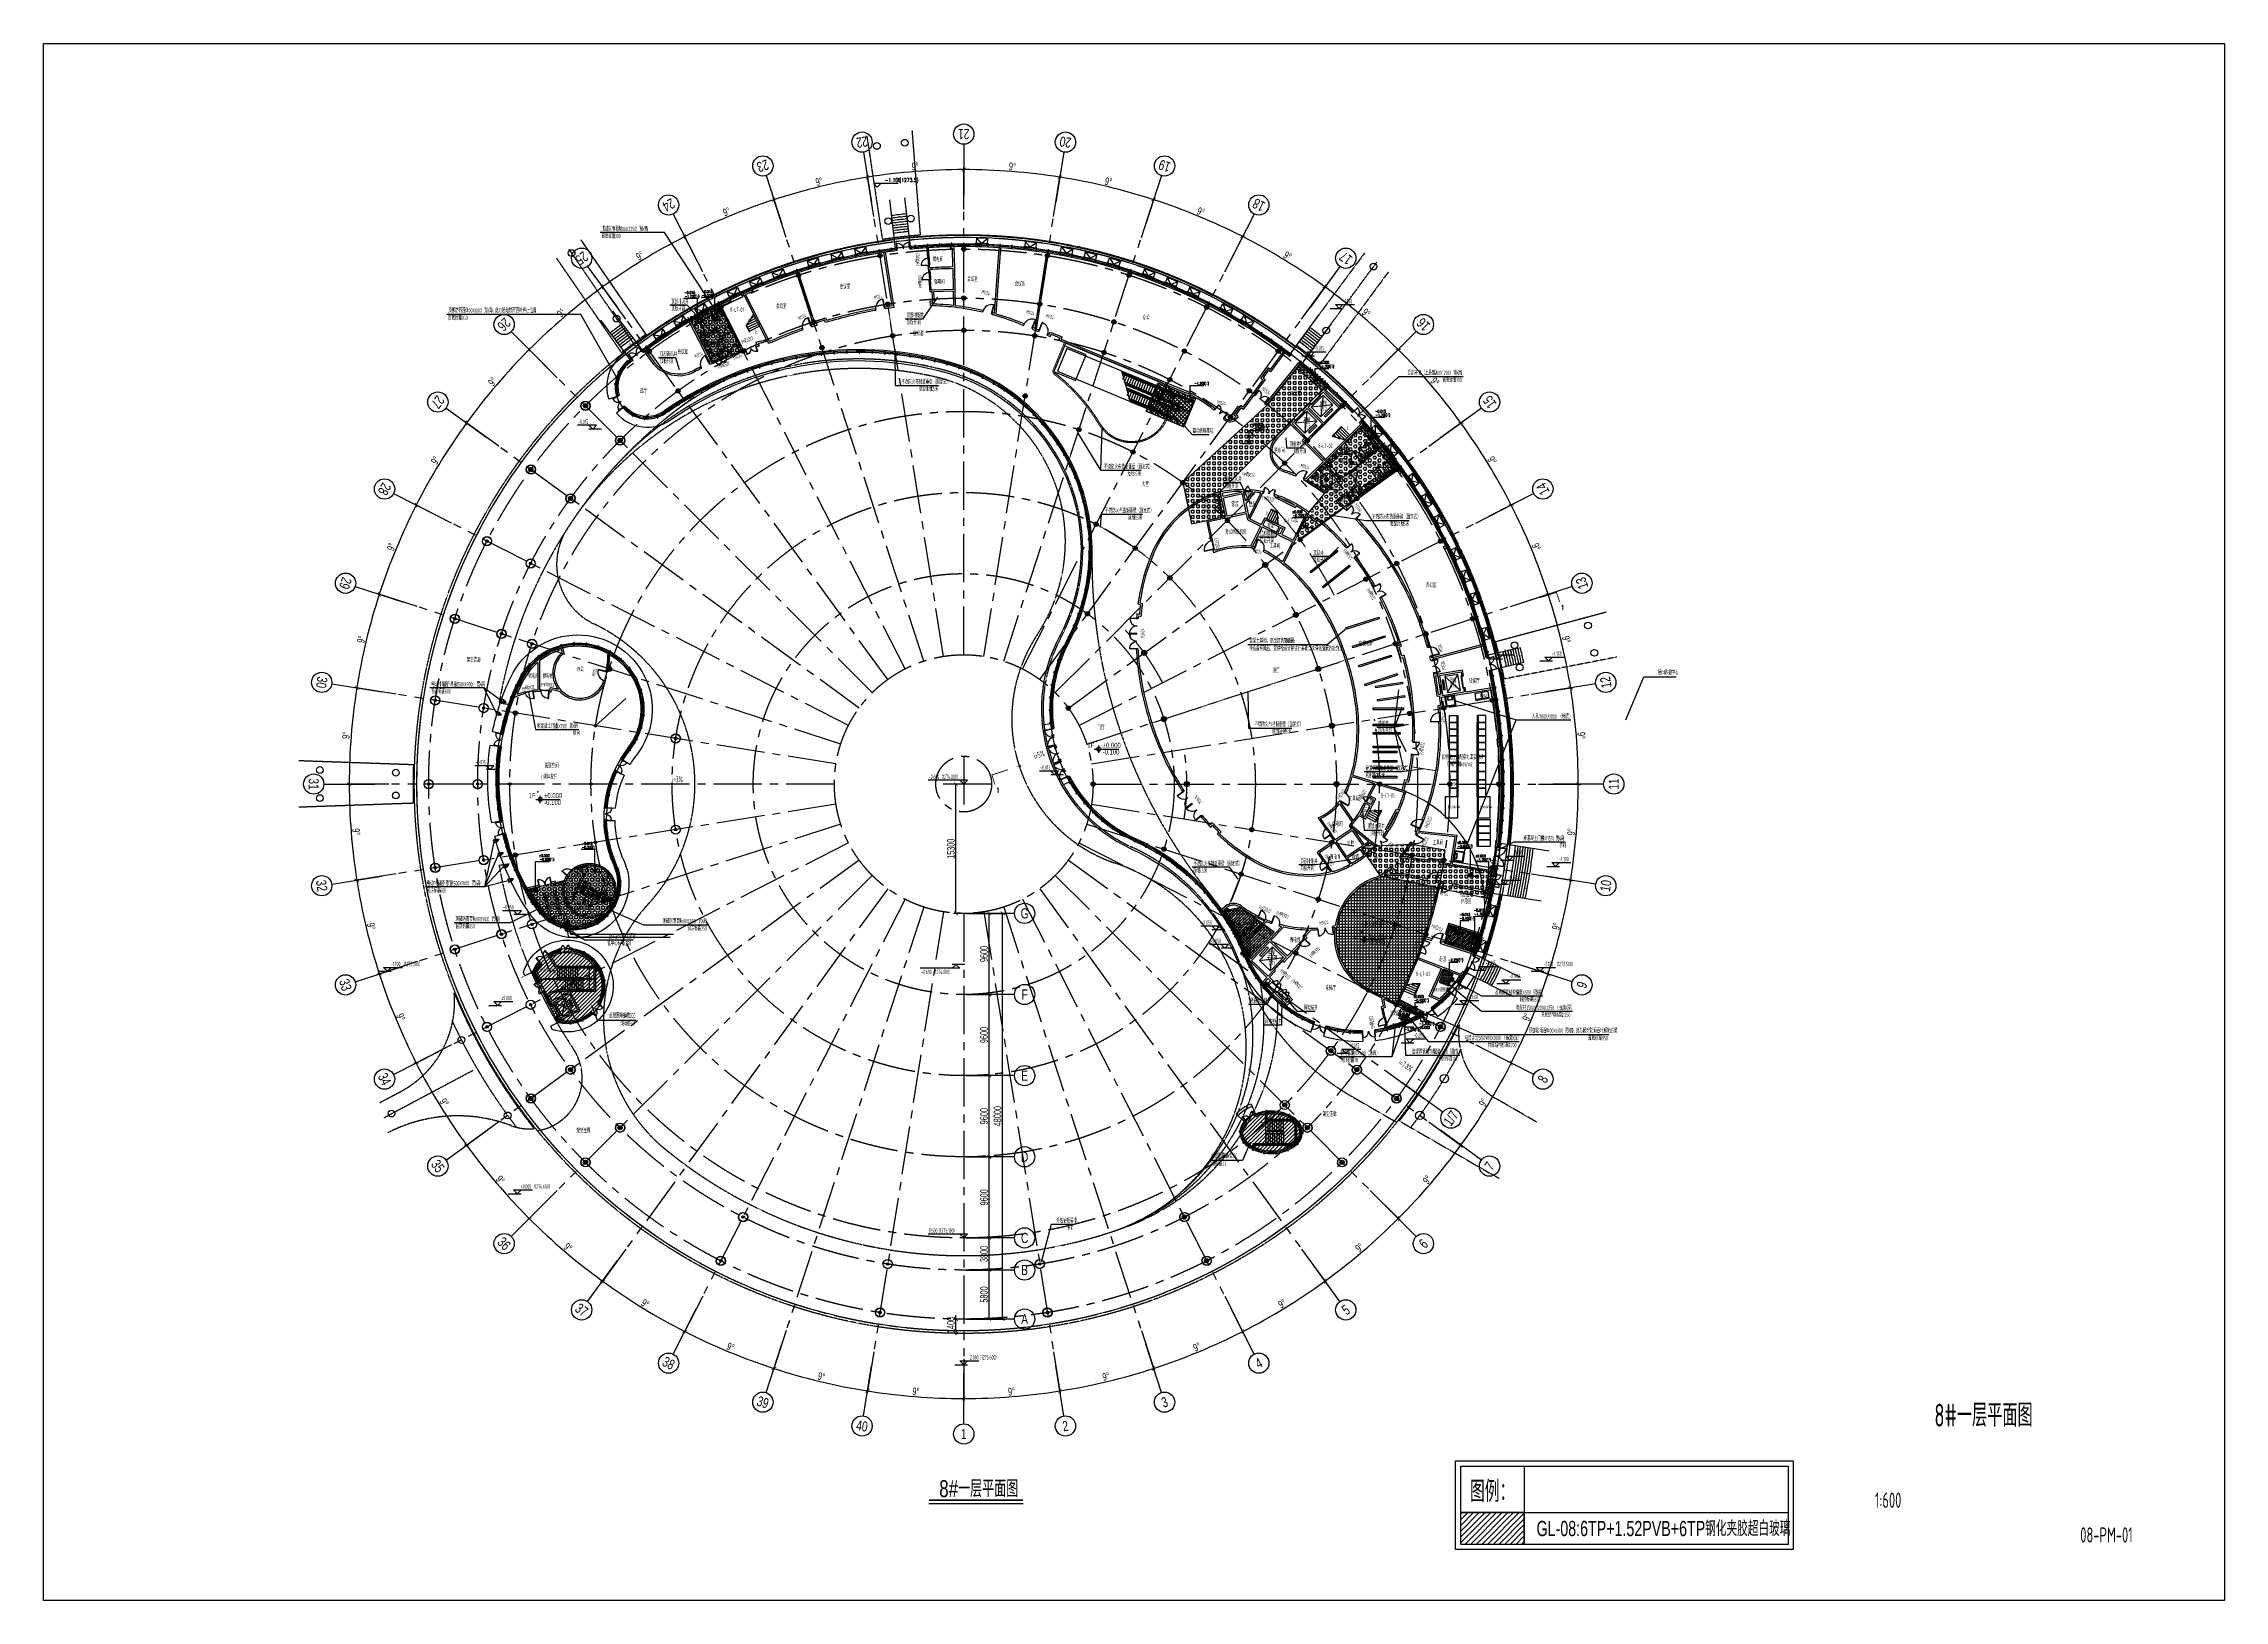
# Model space of a CAD drawing. Extents: x 104132 to 3338343, y -1228862 to 1409848.
# Drawn here: x 104132 to 362132, y 138 to 184338 of the extents above; entities that cross this region are included whole.
import ezdxf
from ezdxf.enums import TextEntityAlignment as Align

# ---------------------------------------------------------------- set-up
doc = ezdxf.new("R2010")
doc.units = 0
for name, pattern in [('CENTER', [50.8, 31.75, -6.35, 6.35, -6.35]), ('CENTER2', [28.575, 19.05, -3.175, 3.175, -3.175]), ('DASH', [0.35, 0.25, -0.1])]:
    doc.linetypes.add(name, pattern=pattern)
doc.layers.get('0').update_dxf_attribs({"color": 8})
doc.layers.get('Defpoints').update_dxf_attribs({"color": 8})
for name, color, linetype in [('#填充层', 8, 'Continuous'), ('#文字', 8, 'Continuous'), ('#标注', 8, 'Continuous'), ('#轴线', 8, 'CENTER2'), ('150高门槛', 8, 'Continuous'), ('A-AL', 8, 'Continuous'), ('A-BEAM-SECT-S', 8, 'Continuous'), ('A-COLS-PLAN-S', 8, 'Continuous'), ('A-DETL-MEMB', 8, 'Continuous'), ('A-FIXT', 8, 'Continuous'), ('A-FLOR-OVHD', 8, 'DASH'), ('A-FLOR-PIPE', 8, 'Continuous'), ('A-FLOR-UNDR', 8, 'Continuous'), ('A-GLAZ', 8, 'Continuous'), ('A-ROOF-DRAN', 8, 'Continuous'), ('A-STRS', 8, 'Continuous'), ('A-STRS-HRAL', 8, 'Continuous'), ('A-SYMB', 8, 'Continuous'), ('A-WALL-CONC', 8, 'Continuous'), ('ACS_SG_LG', 8, 'CENTER2'), ('ACS_SG_LH', 8, 'DASH'), ('ACS_挡烟垂壁', 8, 'DASH'), ('Bridge-A', 8, 'Continuous'), ('C-HOLE', 8, 'Continuous'), ('C-NAME', 8, 'Continuous'), ('C-SHET-SHBD', 8, 'Continuous'), ('COLUMN', 8, 'Continuous'), ('Column-Bridge', 8, 'Continuous'), ('dim', 8, 'Continuous'), ('DIM_ELEV', 8, 'Continuous'), ('DIM_LEAD', 8, 'Continuous'), ('DIM_SYMB', 8, 'Continuous'), ('DOTE', 8, 'CENTER'), ('DY001-设备', 8, 'Continuous'), ('EVTR', 8, 'Continuous'), ('PROMPT', 8, 'Continuous'), ('PUB_HATCH', 8, 'Continuous'), ('STAIR', 8, 'Continuous'), ('WALL', 8, 'Continuous'), ('WINDOW', 8, 'Continuous'), ('WINDOW_TEXT', 8, 'Continuous'), ('建-屋面看线', 8, 'Continuous'), ('建-标字-设备', 8, 'Continuous'), ('建-洁具', 8, 'Continuous'), ('水-消防-消火栓-标识', 8, 'Continuous'), ('自然排烟', 8, 'Continuous'), ('设备基础', 8, 'Continuous')]:
    doc.layers.add(name, color=color, linetype=linetype)
for name, color, linetype, plot in [('DIM_MODI', 8, 'Continuous', False), ('开窗', 8, 'Continuous', False), ('水-套管', 8, 'Continuous', False), ('结构板边线', 8, 'Continuous', False), ('降板示意', 8, 'Continuous', False)]:
    doc.layers.add(name, color=color, linetype=linetype, plot=plot)
doc.styles.add('#文字', font='jrs.shx', dxfattribs={"width": 0.7, "bigfont": 'hztxt.shx'})
doc.styles.add('_TCH_DIM', font='SIMPLEX', dxfattribs={"bigfont": 'GBCBIG'})
doc.styles.add('_TCH_LABEL', font='COMPLEX', dxfattribs={"bigfont": 'GBCBIG'})
doc.styles.add('ECADI', font='jrs.shx', dxfattribs={"width": 0.7, "bigfont": 'hztxt.shx'})
doc.styles.add('JHZX', font='jrs.shx', dxfattribs={"width": 0.6, "bigfont": 'jhz.shx'})
doc.styles.get("Standard").update_dxf_attribs({"font": 'arial.ttf'})
doc.styles.add('XD2008', font='xd-hzs.shx', dxfattribs={"width": 0.7, "bigfont": 'xd-hztxt.shx'})
doc.dimstyles.new('JZBZ-300', dxfattribs={"dimscale": 300, "dimtxt": 3, "dimasz": 1.5, "dimexe": 1, "dimexo": 1, "dimgap": 0.5, "dimtad": 1, "dimdec": 0, "dimdsep": 46, "dimtxsty": 'JHZX', "dimblk1": 'ARCHTICK', "dimblk2": 'ARCHTICK', "dimsah": 1, "dimcen": 0, "dimclrd": 1, "dimclre": 1, "dimclrt": 2, "dimadec": 3, "dimazin": 2, "dimtfac": 1, "dimtdec": 0, "dimtix": 1, "dimtmove": 0, "dimatfit": 3, "dimfxl": 1, "dimtolj": 1, "dimlwd": -1, "dimlwe": -1, "dimarcsym": 1})
pattern_1 = [(45, (-172821.1, -302983.23), (-112.2532, 112.2532), [])]
pattern_2 = [(0, (-172821.1, -302983.23), (381, 190.5), [190.5, -190.5, 0, -190.5, 0, -190.5])]
pattern_3 = [(0, (-172821.1, -302983.23), (0, 317.5), [317.5, -317.5]), (90, (-172821.1, -302983.23), (-317.5, 2e-14), [317.5, -317.5])]
pattern_4 = [(0, (-172821.1, -302983.23), (0, 274.963), [158.75, -158.75]), (60, (-172821.1, -302983.23), (-238.12494, 137.4815), [158.75, -158.75]), (120, (-172741.72, -302845.74), (-238.12494, -137.4815), [158.75, -158.75])]

# ---------------------------------------------------------------- blocks, each defined once
blk = doc.blocks.new('_ARCHTICK')
at = {"color": 0, "linetype": 'ByBlock', "const_width": 0.15}
blk.add_lwpolyline([(-0.5, -0.5), (0.5, 0.5)], dxfattribs=at)
blk = doc.blocks.new('*D51')
at = {"layer": '#标注', "color": 1, "ltscale": 300, "transparency": 16777216}
for p, q in [((571168, -210646), (570251, -210646)), ((570551, -210646), (570551, -210196)), ((570551, -212046), (570551, -210646)), ((571168, -212046), (570251, -212046)), ((570551, -212046), (570551, -212496))]:
    blk.add_line(p, q, dxfattribs=at)
at = {"layer": 'Defpoints', "color": 0, "ltscale": 300, "transparency": 16777216}
for p in [(570551, -210646), (571468, -210646), (571468, -212046)]:
    blk.add_point(p, dxfattribs=at)
at = {"layer": '#标注', "color": 1, "ltscale": 300, "transparency": 16777216, "xscale": 450, "yscale": 450, "zscale": 450}
for p, rotation in [((570551, -210646), 270), ((570551, -212046), 90)]:
    blk.add_blockref('_ARCHTICK', p, dxfattribs=dict(at, rotation=rotation))
at = {"layer": '#标注', "color": 2, "ltscale": 300, "transparency": 16777216, "insert": (569951, -211346), "char_height": 900, "attachment_point": 5, "rotation": 90, "style": 'JHZX'}
blk.add_mtext('\\A1;1400', dxfattribs=at)
blk = doc.blocks.new('*D52')
at = {"layer": '#标注', "color": 1, "ltscale": 300, "transparency": 16777216}
for p, q in [((571168, -147346), (570251, -147346)), ((570551, -162646), (570551, -147346)), ((571168, -162646), (570251, -162646))]:
    blk.add_line(p, q, dxfattribs=at)
at = {"layer": 'Defpoints', "color": 0, "ltscale": 300, "transparency": 16777216}
for p in [(570551, -147346), (571468, -147346), (571468, -162646)]:
    blk.add_point(p, dxfattribs=at)
at = {"layer": '#标注', "color": 1, "ltscale": 300, "transparency": 16777216, "xscale": 450, "yscale": 450, "zscale": 450}
for p, rotation in [((570551, -147346), 90), ((570551, -162646), 270)]:
    blk.add_blockref('_ARCHTICK', p, dxfattribs=dict(at, rotation=rotation))
at = {"layer": '#标注', "color": 2, "ltscale": 300, "transparency": 16777216, "insert": (569951, -154996), "char_height": 900, "attachment_point": 5, "rotation": 90, "style": 'JHZX'}
blk.add_mtext('\\A1;15300', dxfattribs=at)
blk = doc.blocks.new('*D53')
at = {"layer": '#标注', "color": 1, "ltscale": 300, "transparency": 16777216}
for p, q in [((560830, -214509), (560048, -219447)), ((571468, -215346), (571468, -220346))]:
    blk.add_line(p, q, dxfattribs=at)
blk.add_arc((571468, -147346), 72700, 261, 270, dxfattribs=at)
at = {"layer": 'Defpoints', "color": 0, "ltscale": 300, "transparency": 16777216}
for p in [(571468, -147346), (560877, -214212), (571468, -215046), (563869, -219648)]:
    blk.add_point(p, dxfattribs=at)
at = {"layer": '#标注', "color": 1, "ltscale": 300, "transparency": 16777216, "xscale": 450, "yscale": 450, "zscale": 450}
for p, rotation in [((560095, -219151), 171.0000000000014), ((571468, -220046), 1.598721155460225e-12)]:
    blk.add_blockref('_ARCHTICK', p, dxfattribs=dict(at, rotation=rotation))
at = {"layer": '#标注', "color": 2, "ltscale": 300, "transparency": 16777216, "insert": (565811, -219224), "char_height": 900, "attachment_point": 5, "rotation": 355.5, "style": 'JHZX'}
blk.add_mtext('\\A1;9°', dxfattribs=at)
blk = doc.blocks.new('*D54')
at = {"layer": '#标注', "color": 1, "ltscale": 300, "transparency": 16777216}
for p, q in [((571468, -215346), (571468, -220346)), ((582105, -214509), (582888, -219447))]:
    blk.add_line(p, q, dxfattribs=at)
blk.add_arc((571468, -147346), 72700, 270, 279, dxfattribs=at)
at = {"layer": 'Defpoints', "color": 0, "ltscale": 300, "transparency": 16777216}
for p in [(571468, -147346), (571468, -215046), (582058, -214212), (575273, -219946)]:
    blk.add_point(p, dxfattribs=at)
at = {"layer": '#标注', "color": 1, "ltscale": 300, "transparency": 16777216, "xscale": 450, "yscale": 450, "zscale": 450}
for p, rotation in [((582841, -219151), 8.999999999999728), ((571468, -220046), 179.9999999999998)]:
    blk.add_blockref('_ARCHTICK', p, dxfattribs=dict(at, rotation=rotation))
at = {"layer": '#标注', "color": 2, "ltscale": 300, "transparency": 16777216, "insert": (577125, -219224), "char_height": 900, "attachment_point": 5, "rotation": 4.5, "style": 'JHZX'}
blk.add_mtext('\\A1;9°', dxfattribs=at)
blk = doc.blocks.new('*D55')
at = {"layer": '#标注', "color": 1, "ltscale": 300, "transparency": 16777216}
for p, q in [((592481, -212018), (594026, -216773)), ((582105, -214509), (582888, -219447))]:
    blk.add_line(p, q, dxfattribs=at)
blk.add_arc((571468, -147346), 72700, 279, 288, dxfattribs=at)
at = {"layer": 'Defpoints', "color": 0, "ltscale": 300, "transparency": 16777216}
for p in [(571468, -147346), (592388, -211732), (582058, -214212), (586583, -218457)]:
    blk.add_point(p, dxfattribs=at)
at = {"layer": '#标注', "color": 1, "ltscale": 300, "transparency": 16777216, "xscale": 450, "yscale": 450, "zscale": 450}
for p, rotation in [((593933, -216488), 17.99999999999962), ((582841, -219151), 188.9999999999996)]:
    blk.add_blockref('_ARCHTICK', p, dxfattribs=dict(at, rotation=rotation))
at = {"layer": '#标注', "color": 2, "ltscale": 300, "transparency": 16777216, "insert": (588299, -217454), "char_height": 900, "attachment_point": 5, "rotation": 13.5, "style": 'JHZX'}
blk.add_mtext('\\A1;9°', dxfattribs=at)
blk = doc.blocks.new('*D56')
at = {"layer": '#标注', "color": 1, "ltscale": 300, "transparency": 16777216}
for p, q in [((602339, -207934), (604609, -212389)), ((592481, -212018), (594026, -216773))]:
    blk.add_line(p, q, dxfattribs=at)
blk.add_arc((571468, -147346), 72700, 288, 297, dxfattribs=at)
at = {"layer": 'Defpoints', "color": 0, "ltscale": 300, "transparency": 16777216}
for p in [(571468, -147346), (602203, -207667), (592388, -211732), (597521, -215217)]:
    blk.add_point(p, dxfattribs=at)
at = {"layer": '#标注', "color": 1, "ltscale": 300, "transparency": 16777216, "xscale": 450, "yscale": 450, "zscale": 450}
for p, rotation in [((604473, -212122), 27.00000000000006), ((593933, -216488), 198.0000000000004)]:
    blk.add_blockref('_ARCHTICK', p, dxfattribs=dict(at, rotation=rotation))
at = {"layer": '#标注', "color": 2, "ltscale": 300, "transparency": 16777216, "insert": (599059, -213958), "char_height": 900, "attachment_point": 5, "rotation": 22.5, "style": 'JHZX'}
blk.add_mtext('\\A1;9°', dxfattribs=at)
blk = doc.blocks.new('*D8')
at = {"layer": '#标注', "color": 1, "ltscale": 300, "transparency": 16777216}
for p, q in [((611437, -202359), (614376, -206404)), ((602339, -207934), (604609, -212389))]:
    blk.add_line(p, q, dxfattribs=at)
blk.add_arc((571468, -147346), 72700, 297, 306, dxfattribs=at)
at = {"layer": 'Defpoints', "color": 0, "ltscale": 300, "transparency": 16777216}
for p in [(571468, -147346), (611261, -202116), (602203, -207667), (607818, -210306)]:
    blk.add_point(p, dxfattribs=at)
at = {"layer": '#标注', "color": 1, "ltscale": 300, "transparency": 16777216, "xscale": 450, "yscale": 450, "zscale": 450}
for p, rotation in [((614200, -206161), 36.00000000000011), ((604473, -212122), 206.9999999999999)]:
    blk.add_blockref('_ARCHTICK', p, dxfattribs=dict(at, rotation=rotation))
at = {"layer": '#标注', "color": 2, "ltscale": 300, "transparency": 16777216, "insert": (609140, -208821), "char_height": 900, "attachment_point": 5, "rotation": 31.5, "style": 'JHZX'}
blk.add_mtext('\\A1;9°', dxfattribs=at)
blk = doc.blocks.new('*D9')
at = {"layer": '#标注', "color": 1, "ltscale": 300, "transparency": 16777216}
for p, q in [((619551, -195429), (623087, -198965)), ((611437, -202359), (614376, -206404))]:
    blk.add_line(p, q, dxfattribs=at)
blk.add_arc((571468, -147346), 72700, 306, 315, dxfattribs=at)
at = {"layer": 'Defpoints', "color": 0, "ltscale": 300, "transparency": 16777216}
for p in [(571468, -147346), (619339, -195217), (611261, -202116), (617219, -203844)]:
    blk.add_point(p, dxfattribs=at)
at = {"layer": '#标注', "color": 1, "ltscale": 300, "transparency": 16777216, "xscale": 450, "yscale": 450, "zscale": 450}
for p, rotation in [((622875, -198753), 45.0000000000004), ((614200, -206161), 216.0000000000004)]:
    blk.add_blockref('_ARCHTICK', p, dxfattribs=dict(at, rotation=rotation))
at = {"layer": '#标注', "color": 2, "ltscale": 300, "transparency": 16777216, "insert": (618293, -202171), "char_height": 900, "attachment_point": 5, "rotation": 40.5, "style": 'JHZX'}
blk.add_mtext('\\A1;9°', dxfattribs=at)
blk = doc.blocks.new('*D10')
at = {"layer": '#标注', "color": 1, "ltscale": 300, "transparency": 16777216}
for p, q in [((626481, -187315), (630526, -190254)), ((619551, -195429), (623087, -198965))]:
    blk.add_line(p, q, dxfattribs=at)
blk.add_arc((571468, -147346), 72700, 315, 324, dxfattribs=at)
at = {"layer": 'Defpoints', "color": 0, "ltscale": 300, "transparency": 16777216}
for p in [(571468, -147346), (626238, -187139), (619339, -195217), (625494, -195992)]:
    blk.add_point(p, dxfattribs=at)
at = {"layer": '#标注', "color": 1, "ltscale": 300, "transparency": 16777216, "xscale": 450, "yscale": 450, "zscale": 450}
for p, rotation in [((630283, -190078), 53.99999999999972), ((622875, -198753), 224.9999999999996)]:
    blk.add_blockref('_ARCHTICK', p, dxfattribs=dict(at, rotation=rotation))
at = {"layer": '#标注', "color": 2, "ltscale": 300, "transparency": 16777216, "insert": (626293, -194171), "char_height": 900, "attachment_point": 5, "rotation": 49.5, "style": 'JHZX'}
blk.add_mtext('\\A1;9°', dxfattribs=at)
blk = doc.blocks.new('*D11')
at = {"layer": '#标注', "color": 1, "ltscale": 300, "transparency": 16777216}
for p, q in [((632056, -178217), (636511, -180487)), ((626481, -187315), (630526, -190254))]:
    blk.add_line(p, q, dxfattribs=at)
blk.add_arc((571468, -147346), 72700, 324, 333, dxfattribs=at)
at = {"layer": 'Defpoints', "color": 0, "ltscale": 300, "transparency": 16777216}
for p in [(571468, -147346), (631789, -178081), (626238, -187139), (632439, -186941)]:
    blk.add_point(p, dxfattribs=at)
at = {"layer": '#标注', "color": 1, "ltscale": 300, "transparency": 16777216, "xscale": 450, "yscale": 450, "zscale": 450}
for p, rotation in [((636244, -180351), 63.00000000000026), ((630283, -190078), 234.0000000000001)]:
    blk.add_blockref('_ARCHTICK', p, dxfattribs=dict(at, rotation=rotation))
at = {"layer": '#标注', "color": 2, "ltscale": 300, "transparency": 16777216, "insert": (632943, -185018), "char_height": 900, "attachment_point": 5, "rotation": 58.5, "style": 'JHZX'}
blk.add_mtext('\\A1;9°', dxfattribs=at)
blk = doc.blocks.new('*D12')
at = {"layer": '#标注', "color": 1, "ltscale": 300, "transparency": 16777216}
for p, q in [((636140, -168359), (640895, -169904)), ((632056, -178217), (636511, -180487))]:
    blk.add_line(p, q, dxfattribs=at)
blk.add_arc((571468, -147346), 72700, 333, 342, dxfattribs=at)
at = {"layer": 'Defpoints', "color": 0, "ltscale": 300, "transparency": 16777216}
for p in [(571468, -147346), (635854, -168266), (637883, -176916), (631789, -178081)]:
    blk.add_point(p, dxfattribs=at)
at = {"layer": '#标注', "color": 1, "ltscale": 300, "transparency": 16777216, "xscale": 450, "yscale": 450, "zscale": 450}
for p, rotation in [((640610, -169811), 72.00000000000054), ((636244, -180351), 243.0000000000004)]:
    blk.add_blockref('_ARCHTICK', p, dxfattribs=dict(at, rotation=rotation))
at = {"layer": '#标注', "color": 2, "ltscale": 300, "transparency": 16777216, "insert": (638080, -174937), "char_height": 900, "attachment_point": 5, "rotation": 67.5, "style": 'JHZX'}
blk.add_mtext('\\A1;9°', dxfattribs=at)
blk = doc.blocks.new('*D13')
at = {"layer": '#标注', "color": 1, "ltscale": 300, "transparency": 16777216}
for p, q in [((638631, -157983), (643569, -158766)), ((636140, -168359), (640895, -169904))]:
    blk.add_line(p, q, dxfattribs=at)
blk.add_arc((571468, -147346), 72700, 342, 351, dxfattribs=at)
at = {"layer": 'Defpoints', "color": 0, "ltscale": 300, "transparency": 16777216}
for p in [(571468, -147346), (638334, -157937), (641691, -166162), (635854, -168266)]:
    blk.add_point(p, dxfattribs=at)
at = {"layer": '#标注', "color": 1, "ltscale": 300, "transparency": 16777216, "xscale": 450, "yscale": 450, "zscale": 450}
for p, rotation in [((643273, -158719), 81.00000000000004), ((640610, -169811), 252.0000000000002)]:
    blk.add_blockref('_ARCHTICK', p, dxfattribs=dict(at, rotation=rotation))
at = {"layer": '#标注', "color": 2, "ltscale": 300, "transparency": 16777216, "insert": (641576, -164177), "char_height": 900, "attachment_point": 5, "rotation": 76.5, "style": 'JHZX'}
blk.add_mtext('\\A1;9°', dxfattribs=at)
blk = doc.blocks.new('*D14')
at = {"layer": '#标注', "color": 1, "ltscale": 300, "transparency": 16777216}
for p, q in [((639468, -147346), (644468, -147346)), ((638631, -157983), (643569, -158766))]:
    blk.add_line(p, q, dxfattribs=at)
blk.add_arc((571468, -147346), 72700, 351, 0, dxfattribs=at)
at = {"layer": 'Defpoints', "color": 0, "ltscale": 300, "transparency": 16777216}
for p in [(571468, -147346), (639168, -147346), (643770, -154945), (638334, -157937)]:
    blk.add_point(p, dxfattribs=at)
at = {"layer": '#标注', "color": 1, "ltscale": 300, "transparency": 16777216, "xscale": 450, "yscale": 450, "zscale": 450}
for p, rotation in [((644168, -147346), 90), ((643273, -158719), 261.0000000000002)]:
    blk.add_blockref('_ARCHTICK', p, dxfattribs=dict(at, rotation=rotation))
at = {"layer": '#标注', "color": 2, "ltscale": 300, "transparency": 16777216, "insert": (643346, -153003), "char_height": 900, "attachment_point": 5, "rotation": 85.5, "style": 'JHZX'}
blk.add_mtext('\\A1;9°', dxfattribs=at)
blk = doc.blocks.new('*D15')
at = {"layer": '#标注', "color": 1, "ltscale": 300, "transparency": 16777216}
for p, q in [((638631, -136708), (643569, -135926)), ((639468, -147346), (644468, -147346))]:
    blk.add_line(p, q, dxfattribs=at)
blk.add_arc((571468, -147346), 72700, 360, 9, dxfattribs=at)
at = {"layer": 'Defpoints', "color": 0, "ltscale": 300, "transparency": 16777216}
for p in [(638334, -136755), (644068, -143541), (571468, -147346), (639168, -147346)]:
    blk.add_point(p, dxfattribs=at)
at = {"layer": '#标注', "color": 1, "ltscale": 300, "transparency": 16777216, "xscale": 450, "yscale": 450, "zscale": 450}
for p, rotation in [((643273, -135973), 99.00000000000026), ((644168, -147346), 269.9999999999998)]:
    blk.add_blockref('_ARCHTICK', p, dxfattribs=dict(at, rotation=rotation))
at = {"layer": '#标注', "color": 2, "ltscale": 300, "transparency": 16777216, "insert": (644542, -141595), "char_height": 900, "attachment_point": 5, "rotation": 274.5, "style": 'JHZX'}
blk.add_mtext('\\A1;9°', dxfattribs=at)
blk = doc.blocks.new('*D16')
at = {"layer": '#标注', "color": 1, "ltscale": 300, "transparency": 16777216}
for p, q in [((636140, -126333), (640895, -124788)), ((638631, -136708), (643569, -135926))]:
    blk.add_line(p, q, dxfattribs=at)
blk.add_arc((571468, -147346), 72700, 9, 18, dxfattribs=at)
at = {"layer": 'Defpoints', "color": 0, "ltscale": 300, "transparency": 16777216}
for p in [(635854, -126425), (642579, -132231), (638334, -136755), (571468, -147346)]:
    blk.add_point(p, dxfattribs=at)
at = {"layer": '#标注', "color": 1, "ltscale": 300, "transparency": 16777216, "xscale": 450, "yscale": 450, "zscale": 450}
for p, rotation in [((640610, -124880), 108.0000000000008), ((643273, -135973), 279.0000000000009)]:
    blk.add_blockref('_ARCHTICK', p, dxfattribs=dict(at, rotation=rotation))
at = {"layer": '#标注', "color": 2, "ltscale": 300, "transparency": 16777216, "insert": (642743, -130234), "char_height": 900, "attachment_point": 5, "rotation": 283.5, "style": 'JHZX'}
blk.add_mtext('\\A1;9°', dxfattribs=at)
blk = doc.blocks.new('*D17')
at = {"layer": '#标注', "color": 1, "ltscale": 300, "transparency": 16777216}
for p, q in [((632056, -116475), (636511, -114205)), ((636140, -126333), (640895, -124788))]:
    blk.add_line(p, q, dxfattribs=at)
blk.add_arc((571468, -147346), 72700, 18, 27, dxfattribs=at)
at = {"layer": 'Defpoints', "color": 0, "ltscale": 300, "transparency": 16777216}
for p in [(631789, -116611), (639339, -121293), (635854, -126425), (571468, -147346)]:
    blk.add_point(p, dxfattribs=at)
at = {"layer": '#标注', "color": 1, "ltscale": 300, "transparency": 16777216, "xscale": 450, "yscale": 450, "zscale": 450}
for p, rotation in [((636244, -114341), 117.0000000000009), ((640610, -124880), 288.0000000000002)]:
    blk.add_blockref('_ARCHTICK', p, dxfattribs=dict(at, rotation=rotation))
at = {"layer": '#标注', "color": 2, "ltscale": 300, "transparency": 16777216, "insert": (639188, -119295), "char_height": 900, "attachment_point": 5, "rotation": 292.5, "style": 'JHZX'}
blk.add_mtext('\\A1;9°', dxfattribs=at)
blk = doc.blocks.new('*D18')
at = {"layer": '#标注', "color": 1, "ltscale": 300, "transparency": 16777216}
for p, q in [((626481, -107376), (630526, -104438)), ((632056, -116475), (636511, -114205))]:
    blk.add_line(p, q, dxfattribs=at)
blk.add_arc((571468, -147346), 72700, 27, 36, dxfattribs=at)
at = {"layer": 'Defpoints', "color": 0, "ltscale": 300, "transparency": 16777216}
for p in [(626238, -107553), (634428, -110996), (631789, -116611), (571468, -147346)]:
    blk.add_point(p, dxfattribs=at)
at = {"layer": '#标注', "color": 1, "ltscale": 300, "transparency": 16777216, "xscale": 450, "yscale": 450, "zscale": 450}
for p, rotation in [((630283, -104614), 126.000000000001), ((636244, -114341), 297.0000000000011)]:
    blk.add_blockref('_ARCHTICK', p, dxfattribs=dict(at, rotation=rotation))
at = {"layer": '#标注', "color": 2, "ltscale": 300, "transparency": 16777216, "insert": (633966, -109047), "char_height": 900, "attachment_point": 5, "rotation": 301.5, "style": 'JHZX'}
blk.add_mtext('\\A1;9°', dxfattribs=at)
blk = doc.blocks.new('*D19')
at = {"layer": '#标注', "color": 1, "ltscale": 300, "transparency": 16777216}
for p, q in [((619551, -99263), (623087, -95727)), ((626481, -107376), (630526, -104438))]:
    blk.add_line(p, q, dxfattribs=at)
blk.add_arc((571468, -147346), 72700, 36, 45, dxfattribs=at)
at = {"layer": 'Defpoints', "color": 0, "ltscale": 300, "transparency": 16777216}
for p in [(619339, -99475), (627966, -101594), (626238, -107553), (571468, -147346)]:
    blk.add_point(p, dxfattribs=at)
at = {"layer": '#标注', "color": 1, "ltscale": 300, "transparency": 16777216, "xscale": 450, "yscale": 450, "zscale": 450}
for p, rotation in [((622875, -95939), 135.0000000000003), ((630283, -104614), 306.0000000000009)]:
    blk.add_blockref('_ARCHTICK', p, dxfattribs=dict(at, rotation=rotation))
at = {"layer": '#标注', "color": 2, "ltscale": 300, "transparency": 16777216, "insert": (627206, -99741), "char_height": 900, "attachment_point": 5, "rotation": 310.5, "style": 'JHZX'}
blk.add_mtext('\\A1;9°', dxfattribs=at)
blk = doc.blocks.new('*D20')
at = {"layer": '#标注', "color": 1, "ltscale": 300, "transparency": 16777216}
for p, q in [((611437, -92333), (614376, -88288)), ((619551, -99263), (623087, -95727))]:
    blk.add_line(p, q, dxfattribs=at)
blk.add_arc((571468, -147346), 72700, 45, 54, dxfattribs=at)
at = {"layer": 'Defpoints', "color": 0, "ltscale": 300, "transparency": 16777216}
for p in [(611261, -92575), (620114, -93319), (619339, -99475), (571468, -147346)]:
    blk.add_point(p, dxfattribs=at)
at = {"layer": '#标注', "color": 1, "ltscale": 300, "transparency": 16777216, "xscale": 450, "yscale": 450, "zscale": 450}
for p, rotation in [((614200, -88530), 144.0000000000002), ((622875, -95939), 315.0000000000001)]:
    blk.add_blockref('_ARCHTICK', p, dxfattribs=dict(at, rotation=rotation))
at = {"layer": '#标注', "color": 2, "ltscale": 300, "transparency": 16777216, "insert": (619072, -91608), "char_height": 900, "attachment_point": 5, "rotation": 319.5, "style": 'JHZX'}
blk.add_mtext('\\A1;9°', dxfattribs=at)
blk = doc.blocks.new('*D21')
at = {"layer": '#标注', "color": 1, "ltscale": 300, "transparency": 16777216}
for p, q in [((602339, -86757), (604609, -82302)), ((611437, -92333), (614376, -88288))]:
    blk.add_line(p, q, dxfattribs=at)
blk.add_arc((571468, -147346), 72700, 54, 63, dxfattribs=at)
at = {"layer": 'Defpoints', "color": 0, "ltscale": 300, "transparency": 16777216}
for p in [(602203, -87025), (611063, -86375), (611261, -92575), (571468, -147346)]:
    blk.add_point(p, dxfattribs=at)
at = {"layer": '#标注', "color": 1, "ltscale": 300, "transparency": 16777216, "xscale": 450, "yscale": 450, "zscale": 450}
for p, rotation in [((604473, -82570), 153.000000000001), ((614200, -88530), 324.0000000000002)]:
    blk.add_blockref('_ARCHTICK', p, dxfattribs=dict(at, rotation=rotation))
at = {"layer": '#标注', "color": 2, "ltscale": 300, "transparency": 16777216, "insert": (609767, -84847), "char_height": 900, "attachment_point": 5, "rotation": 328.5, "style": 'JHZX'}
blk.add_mtext('\\A1;9°', dxfattribs=at)
blk = doc.blocks.new('*D22')
at = {"layer": '#标注', "color": 1, "ltscale": 300, "transparency": 16777216}
for p, q in [((592481, -82674), (594026, -77919)), ((602339, -86757), (604609, -82302))]:
    blk.add_line(p, q, dxfattribs=at)
blk.add_arc((571468, -147346), 72700, 63, 72, dxfattribs=at)
at = {"layer": 'Defpoints', "color": 0, "ltscale": 300, "transparency": 16777216}
for p in [(601038, -80931), (592388, -82959), (602203, -87025), (571468, -147346)]:
    blk.add_point(p, dxfattribs=at)
at = {"layer": '#标注', "color": 1, "ltscale": 300, "transparency": 16777216, "xscale": 450, "yscale": 450, "zscale": 450}
for p, rotation in [((593933, -78204), 162.0000000000006), ((604473, -82570), 333.0000000000013)]:
    blk.add_blockref('_ARCHTICK', p, dxfattribs=dict(at, rotation=rotation))
at = {"layer": '#标注', "color": 2, "ltscale": 300, "transparency": 16777216, "insert": (599519, -79626), "char_height": 900, "attachment_point": 5, "rotation": 337.5, "style": 'JHZX'}
blk.add_mtext('\\A1;9°', dxfattribs=at)
blk = doc.blocks.new('*D23')
at = {"layer": '#标注', "color": 1, "ltscale": 300, "transparency": 16777216}
for p, q in [((582105, -80183), (582888, -75245)), ((592481, -82674), (594026, -77919))]:
    blk.add_line(p, q, dxfattribs=at)
blk.add_arc((571468, -147346), 72700, 72, 81, dxfattribs=at)
at = {"layer": 'Defpoints', "color": 0, "ltscale": 300, "transparency": 16777216}
for p in [(590284, -77123), (582058, -80479), (592388, -82959), (571468, -147346)]:
    blk.add_point(p, dxfattribs=at)
at = {"layer": '#标注', "color": 1, "ltscale": 300, "transparency": 16777216, "xscale": 450, "yscale": 450, "zscale": 450}
for p, rotation in [((582841, -75541), 171.0000000000014), ((593933, -78204), 342.0000000000006)]:
    blk.add_blockref('_ARCHTICK', p, dxfattribs=dict(at, rotation=rotation))
at = {"layer": '#标注', "color": 2, "ltscale": 300, "transparency": 16777216, "insert": (588579, -76071), "char_height": 900, "attachment_point": 5, "rotation": 346.5, "style": 'JHZX'}
blk.add_mtext('\\A1;9°', dxfattribs=at)
blk = doc.blocks.new('*D24')
at = {"layer": '#标注', "color": 1, "ltscale": 300, "transparency": 16777216}
for p, q in [((571468, -79346), (571468, -74346)), ((582105, -80183), (582888, -75245))]:
    blk.add_line(p, q, dxfattribs=at)
blk.add_arc((571468, -147346), 72700, 81, 90, dxfattribs=at)
at = {"layer": 'Defpoints', "color": 0, "ltscale": 300, "transparency": 16777216}
for p in [(579067, -75044), (571468, -79646), (582058, -80479), (571468, -147346)]:
    blk.add_point(p, dxfattribs=at)
at = {"layer": '#标注', "color": 1, "ltscale": 300, "transparency": 16777216, "xscale": 450, "yscale": 450, "zscale": 450}
for p, rotation in [((571468, -74646), 180.0000000000006), ((582841, -75541), 351.0000000000015)]:
    blk.add_blockref('_ARCHTICK', p, dxfattribs=dict(at, rotation=rotation))
at = {"layer": '#标注', "color": 2, "ltscale": 300, "transparency": 16777216, "insert": (577219, -74272), "char_height": 900, "attachment_point": 5, "rotation": 355.5, "style": 'JHZX'}
blk.add_mtext('\\A1;9°', dxfattribs=at)
blk = doc.blocks.new('*D25')
at = {"layer": '#标注', "color": 1, "ltscale": 300, "transparency": 16777216}
for p, q in [((571468, -79346), (571468, -74346)), ((560830, -80183), (560048, -75245))]:
    blk.add_line(p, q, dxfattribs=at)
blk.add_arc((571468, -147346), 72700, 90, 99, dxfattribs=at)
at = {"layer": 'Defpoints', "color": 0, "ltscale": 300, "transparency": 16777216}
for p in [(567663, -74746), (571468, -79646), (560877, -80479), (571468, -147346)]:
    blk.add_point(p, dxfattribs=at)
at = {"layer": '#标注', "color": 1, "ltscale": 300, "transparency": 16777216, "xscale": 450, "yscale": 450, "zscale": 450}
blk.add_blockref('_ARCHTICK', (571468, -74646), dxfattribs=at)
at = {"layer": '#标注', "color": 1, "ltscale": 300, "transparency": 16777216, "xscale": 450, "yscale": 450, "zscale": 450, "rotation": 189}
blk.add_blockref('_ARCHTICK', (560095, -75541), dxfattribs=at)
at = {"layer": '#标注', "color": 2, "ltscale": 300, "transparency": 16777216, "insert": (565717, -74272), "char_height": 900, "attachment_point": 5, "rotation": 4.5, "style": 'JHZX'}
blk.add_mtext('\\A1;9°', dxfattribs=at)
blk = doc.blocks.new('*D26')
at = {"layer": '#标注', "color": 1, "ltscale": 300, "transparency": 16777216}
for p, q in [((560830, -80183), (560048, -75245)), ((550455, -82674), (548910, -77919))]:
    blk.add_line(p, q, dxfattribs=at)
blk.add_arc((571468, -147346), 72700, 99, 108, dxfattribs=at)
at = {"layer": 'Defpoints', "color": 0, "ltscale": 300, "transparency": 16777216}
for p in [(556353, -76235), (560877, -80479), (550547, -82959), (571468, -147346)]:
    blk.add_point(p, dxfattribs=at)
at = {"layer": '#标注', "color": 1, "ltscale": 300, "transparency": 16777216, "xscale": 450, "yscale": 450, "zscale": 450}
for p, rotation in [((560095, -75541), 8.999999999999936), ((549002, -78204), 198.0000000000012)]:
    blk.add_blockref('_ARCHTICK', p, dxfattribs=dict(at, rotation=rotation))
at = {"layer": '#标注', "color": 2, "ltscale": 300, "transparency": 16777216, "insert": (554356, -76071), "char_height": 900, "attachment_point": 5, "rotation": 13.5, "style": 'JHZX'}
blk.add_mtext('\\A1;9°', dxfattribs=at)
blk = doc.blocks.new('*D27')
at = {"layer": '#标注', "color": 1, "ltscale": 300, "transparency": 16777216}
for p, q in [((550455, -82674), (548910, -77919)), ((540597, -86757), (538327, -82302))]:
    blk.add_line(p, q, dxfattribs=at)
blk.add_arc((571468, -147346), 72700, 108, 117, dxfattribs=at)
at = {"layer": 'Defpoints', "color": 0, "ltscale": 300, "transparency": 16777216}
for p in [(545415, -79475), (550547, -82959), (540733, -87025), (571468, -147346)]:
    blk.add_point(p, dxfattribs=at)
at = {"layer": '#标注', "color": 1, "ltscale": 300, "transparency": 16777216, "xscale": 450, "yscale": 450, "zscale": 450}
for p, rotation in [((549002, -78204), 18.0000000000014), ((538463, -82570), 207.0000000000022)]:
    blk.add_blockref('_ARCHTICK', p, dxfattribs=dict(at, rotation=rotation))
at = {"layer": '#标注', "color": 2, "ltscale": 300, "transparency": 16777216, "insert": (543417, -79626), "char_height": 900, "attachment_point": 5, "rotation": 22.5, "style": 'JHZX'}
blk.add_mtext('\\A1;9°', dxfattribs=at)
blk = doc.blocks.new('*D28')
at = {"layer": '#标注', "color": 1, "ltscale": 300, "transparency": 16777216}
for p, q in [((540597, -86757), (538327, -82302)), ((531498, -92333), (528560, -88288))]:
    blk.add_line(p, q, dxfattribs=at)
blk.add_arc((571468, -147346), 72700, 117, 126, dxfattribs=at)
at = {"layer": 'Defpoints', "color": 0, "ltscale": 300, "transparency": 16777216}
for p in [(535118, -84386), (540733, -87025), (531675, -92575), (571468, -147346)]:
    blk.add_point(p, dxfattribs=at)
at = {"layer": '#标注', "color": 1, "ltscale": 300, "transparency": 16777216, "xscale": 450, "yscale": 450, "zscale": 450}
for p, rotation in [((538463, -82570), 27.00000000000201), ((528736, -88530), 215.9999999999994)]:
    blk.add_blockref('_ARCHTICK', p, dxfattribs=dict(at, rotation=rotation))
at = {"layer": '#标注', "color": 2, "ltscale": 300, "transparency": 16777216, "insert": (533169, -84847), "char_height": 900, "attachment_point": 5, "rotation": 31.5, "style": 'JHZX'}
blk.add_mtext('\\A1;9°', dxfattribs=at)
blk = doc.blocks.new('*D29')
at = {"layer": '#标注', "color": 1, "ltscale": 300, "transparency": 16777216}
for p, q in [((531498, -92333), (528560, -88288)), ((523385, -99263), (519849, -95727))]:
    blk.add_line(p, q, dxfattribs=at)
blk.add_arc((571468, -147346), 72700, 126, 135, dxfattribs=at)
at = {"layer": 'Defpoints', "color": 0, "ltscale": 300, "transparency": 16777216}
for p in [(525716, -90847), (531675, -92575), (523597, -99475), (571468, -147346)]:
    blk.add_point(p, dxfattribs=at)
at = {"layer": '#标注', "color": 1, "ltscale": 300, "transparency": 16777216, "xscale": 450, "yscale": 450, "zscale": 450}
for p, rotation in [((528736, -88530), 35.99999999999944), ((520061, -95939), 224.9999999999997)]:
    blk.add_blockref('_ARCHTICK', p, dxfattribs=dict(at, rotation=rotation))
at = {"layer": '#标注', "color": 2, "ltscale": 300, "transparency": 16777216, "insert": (523863, -91608), "char_height": 900, "attachment_point": 5, "rotation": 40.5, "style": 'JHZX'}
blk.add_mtext('\\A1;9°', dxfattribs=at)
blk = doc.blocks.new('*D30')
at = {"layer": '#标注', "color": 1, "ltscale": 300, "transparency": 16777216}
for p, q in [((523385, -99263), (519849, -95727)), ((516455, -107376), (512410, -104438))]:
    blk.add_line(p, q, dxfattribs=at)
blk.add_arc((571468, -147346), 72700, 135, 144, dxfattribs=at)
at = {"layer": 'Defpoints', "color": 0, "ltscale": 300, "transparency": 16777216}
for p in [(517441, -98700), (523597, -99475), (516697, -107553), (571468, -147346)]:
    blk.add_point(p, dxfattribs=at)
at = {"layer": '#标注', "color": 1, "ltscale": 300, "transparency": 16777216, "xscale": 450, "yscale": 450, "zscale": 450}
for p, rotation in [((520061, -95939), 44.99999999999975), ((512652, -104614), 233.9999999999976)]:
    blk.add_blockref('_ARCHTICK', p, dxfattribs=dict(at, rotation=rotation))
at = {"layer": '#标注', "color": 2, "ltscale": 300, "transparency": 16777216, "insert": (515730, -99741), "char_height": 900, "attachment_point": 5, "rotation": 49.5, "style": 'JHZX'}
blk.add_mtext('\\A1;9°', dxfattribs=at)
blk = doc.blocks.new('*D31')
at = {"layer": '#标注', "color": 1, "ltscale": 300, "transparency": 16777216}
for p, q in [((516455, -107376), (512410, -104438)), ((510879, -116475), (506424, -114205))]:
    blk.add_line(p, q, dxfattribs=at)
blk.add_arc((571468, -147346), 72700, 144, 153, dxfattribs=at)
at = {"layer": 'Defpoints', "color": 0, "ltscale": 300, "transparency": 16777216}
for p in [(510497, -107751), (516697, -107553), (511147, -116611), (571468, -147346)]:
    blk.add_point(p, dxfattribs=at)
at = {"layer": '#标注', "color": 1, "ltscale": 300, "transparency": 16777216, "xscale": 450, "yscale": 450, "zscale": 450}
for p, rotation in [((512652, -104614), 53.9999999999973), ((506692, -114341), 242.9999999999993)]:
    blk.add_blockref('_ARCHTICK', p, dxfattribs=dict(at, rotation=rotation))
at = {"layer": '#标注', "color": 2, "ltscale": 300, "transparency": 16777216, "insert": (508969, -109047), "char_height": 900, "attachment_point": 5, "rotation": 58.5, "style": 'JHZX'}
blk.add_mtext('\\A1;9°', dxfattribs=at)
blk = doc.blocks.new('*D32')
at = {"layer": '#标注', "color": 1, "ltscale": 300, "transparency": 16777216}
for p, q in [((510879, -116475), (506424, -114205)), ((506796, -126333), (502041, -124788))]:
    blk.add_line(p, q, dxfattribs=at)
blk.add_arc((571468, -147346), 72700, 153, 162, dxfattribs=at)
at = {"layer": 'Defpoints', "color": 0, "ltscale": 300, "transparency": 16777216}
for p in [(505053, -117776), (511147, -116611), (507081, -126425), (571468, -147346)]:
    blk.add_point(p, dxfattribs=at)
at = {"layer": '#标注', "color": 1, "ltscale": 300, "transparency": 16777216, "xscale": 450, "yscale": 450, "zscale": 450}
for p, rotation in [((506692, -114341), 62.99999999999964), ((502326, -124880), 251.9999999999995)]:
    blk.add_blockref('_ARCHTICK', p, dxfattribs=dict(at, rotation=rotation))
at = {"layer": '#标注', "color": 2, "ltscale": 300, "transparency": 16777216, "insert": (503747, -119295), "char_height": 900, "attachment_point": 5, "rotation": 67.5, "style": 'JHZX'}
blk.add_mtext('\\A1;9°', dxfattribs=at)
blk = doc.blocks.new('*D33')
at = {"layer": '#标注', "color": 1, "ltscale": 300, "transparency": 16777216}
for p, q in [((506796, -126333), (502041, -124788)), ((504305, -136708), (499367, -135926))]:
    blk.add_line(p, q, dxfattribs=at)
blk.add_arc((571468, -147346), 72700, 162, 171, dxfattribs=at)
at = {"layer": 'Defpoints', "color": 0, "ltscale": 300, "transparency": 16777216}
for p in [(501245, -128530), (507081, -126425), (504601, -136755), (571468, -147346)]:
    blk.add_point(p, dxfattribs=at)
at = {"layer": '#标注', "color": 1, "ltscale": 300, "transparency": 16777216, "xscale": 450, "yscale": 450, "zscale": 450}
for p, rotation in [((502326, -124880), 71.99999999999929), ((499663, -135973), 261.0000000000004)]:
    blk.add_blockref('_ARCHTICK', p, dxfattribs=dict(at, rotation=rotation))
at = {"layer": '#标注', "color": 2, "ltscale": 300, "transparency": 16777216, "insert": (500193, -130234), "char_height": 900, "attachment_point": 5, "rotation": 76.5, "style": 'JHZX'}
blk.add_mtext('\\A1;9°', dxfattribs=at)
blk = doc.blocks.new('*D34')
at = {"layer": '#标注', "color": 1, "ltscale": 300, "transparency": 16777216}
for p, q in [((504305, -136708), (499367, -135926)), ((503468, -147346), (498468, -147346))]:
    blk.add_line(p, q, dxfattribs=at)
blk.add_arc((571468, -147346), 72700, 171, 180, dxfattribs=at)
at = {"layer": 'Defpoints', "color": 0, "ltscale": 300, "transparency": 16777216}
for p in [(504601, -136755), (499166, -139747), (503768, -147346), (571468, -147346)]:
    blk.add_point(p, dxfattribs=at)
at = {"layer": '#标注', "color": 1, "ltscale": 300, "transparency": 16777216, "xscale": 450, "yscale": 450, "zscale": 450}
for p, rotation in [((499663, -135973), 81.00000000000038), ((498768, -147346), 270.0000000000004)]:
    blk.add_blockref('_ARCHTICK', p, dxfattribs=dict(at, rotation=rotation))
at = {"layer": '#标注', "color": 2, "ltscale": 300, "transparency": 16777216, "insert": (498394, -141595), "char_height": 900, "attachment_point": 5, "rotation": 85.5, "style": 'JHZX'}
blk.add_mtext('\\A1;9°', dxfattribs=at)
blk = doc.blocks.new('*D35')
at = {"layer": '#标注', "color": 1, "ltscale": 300, "transparency": 16777216}
for p, q in [((503468, -147346), (498468, -147346)), ((504305, -157983), (499367, -158766))]:
    blk.add_line(p, q, dxfattribs=at)
blk.add_arc((571468, -147346), 72700, 180, 189, dxfattribs=at)
at = {"layer": 'Defpoints', "color": 0, "ltscale": 300, "transparency": 16777216}
for p in [(503768, -147346), (571468, -147346), (498867, -151151), (504601, -157937)]:
    blk.add_point(p, dxfattribs=at)
at = {"layer": '#标注', "color": 1, "ltscale": 300, "transparency": 16777216, "xscale": 450, "yscale": 450, "zscale": 450}
for p, rotation in [((498768, -147346), 90.00000000000037), ((499663, -158719), 279.0000000000001)]:
    blk.add_blockref('_ARCHTICK', p, dxfattribs=dict(at, rotation=rotation))
at = {"layer": '#标注', "color": 2, "ltscale": 300, "transparency": 16777216, "insert": (499590, -153003), "char_height": 900, "attachment_point": 5, "rotation": 274.5, "style": 'JHZX'}
blk.add_mtext('\\A1;9°', dxfattribs=at)
blk = doc.blocks.new('*D36')
at = {"layer": '#标注', "color": 1, "ltscale": 300, "transparency": 16777216}
for p, q in [((504305, -157983), (499367, -158766)), ((506796, -168359), (502041, -169904))]:
    blk.add_line(p, q, dxfattribs=at)
blk.add_arc((571468, -147346), 72700, 189, 198, dxfattribs=at)
at = {"layer": 'Defpoints', "color": 0, "ltscale": 300, "transparency": 16777216}
for p in [(571468, -147346), (504601, -157937), (500357, -162461), (507081, -168266)]:
    blk.add_point(p, dxfattribs=at)
at = {"layer": '#标注', "color": 1, "ltscale": 300, "transparency": 16777216, "xscale": 450, "yscale": 450, "zscale": 450}
for p, rotation in [((499663, -158719), 98.99999999999973), ((502326, -169811), 287.9999999999989)]:
    blk.add_blockref('_ARCHTICK', p, dxfattribs=dict(at, rotation=rotation))
at = {"layer": '#标注', "color": 2, "ltscale": 300, "transparency": 16777216, "insert": (501360, -164177), "char_height": 900, "attachment_point": 5, "rotation": 283.5, "style": 'JHZX'}
blk.add_mtext('\\A1;9°', dxfattribs=at)
blk = doc.blocks.new('*D37')
at = {"layer": '#标注', "color": 1, "ltscale": 300, "transparency": 16777216}
for p, q in [((506796, -168359), (502041, -169904)), ((510879, -178217), (506424, -180487))]:
    blk.add_line(p, q, dxfattribs=at)
blk.add_arc((571468, -147346), 72700, 198, 207, dxfattribs=at)
at = {"layer": 'Defpoints', "color": 0, "ltscale": 300, "transparency": 16777216}
for p in [(571468, -147346), (507081, -168266), (503597, -173399), (511147, -178081)]:
    blk.add_point(p, dxfattribs=at)
at = {"layer": '#标注', "color": 1, "ltscale": 300, "transparency": 16777216, "xscale": 450, "yscale": 450, "zscale": 450}
for p, rotation in [((502326, -169811), 107.9999999999992), ((506692, -180351), 297.0000000000004)]:
    blk.add_blockref('_ARCHTICK', p, dxfattribs=dict(at, rotation=rotation))
at = {"layer": '#标注', "color": 2, "ltscale": 300, "transparency": 16777216, "insert": (504856, -174937), "char_height": 900, "attachment_point": 5, "rotation": 292.5, "style": 'JHZX'}
blk.add_mtext('\\A1;9°', dxfattribs=at)
blk = doc.blocks.new('*D38')
at = {"layer": '#标注', "color": 1, "ltscale": 300, "transparency": 16777216}
for p, q in [((510879, -178217), (506424, -180487)), ((516455, -187315), (512410, -190254))]:
    blk.add_line(p, q, dxfattribs=at)
blk.add_arc((571468, -147346), 72700, 207, 216, dxfattribs=at)
at = {"layer": 'Defpoints', "color": 0, "ltscale": 300, "transparency": 16777216}
for p in [(571468, -147346), (511147, -178081), (508508, -183696), (516697, -187139)]:
    blk.add_point(p, dxfattribs=at)
at = {"layer": '#标注', "color": 1, "ltscale": 300, "transparency": 16777216, "xscale": 450, "yscale": 450, "zscale": 450}
for p, rotation in [((506692, -180351), 117.0000000000004), ((512652, -190078), 306.0000000000014)]:
    blk.add_blockref('_ARCHTICK', p, dxfattribs=dict(at, rotation=rotation))
at = {"layer": '#标注', "color": 2, "ltscale": 300, "transparency": 16777216, "insert": (509993, -185018), "char_height": 900, "attachment_point": 5, "rotation": 301.5, "style": 'JHZX'}
blk.add_mtext('\\A1;9°', dxfattribs=at)
blk = doc.blocks.new('*D39')
at = {"layer": '#标注', "color": 1, "ltscale": 300, "transparency": 16777216}
for p, q in [((516455, -187315), (512410, -190254)), ((523385, -195429), (519849, -198965))]:
    blk.add_line(p, q, dxfattribs=at)
blk.add_arc((571468, -147346), 72700, 216, 225, dxfattribs=at)
at = {"layer": 'Defpoints', "color": 0, "ltscale": 300, "transparency": 16777216}
for p in [(571468, -147346), (516697, -187139), (514969, -193097), (523597, -195217)]:
    blk.add_point(p, dxfattribs=at)
at = {"layer": '#标注', "color": 1, "ltscale": 300, "transparency": 16777216, "xscale": 450, "yscale": 450, "zscale": 450}
for p, rotation in [((512652, -190078), 126.0000000000016), ((520061, -198753), 315.0000000000021)]:
    blk.add_blockref('_ARCHTICK', p, dxfattribs=dict(at, rotation=rotation))
at = {"layer": '#标注', "color": 2, "ltscale": 300, "transparency": 16777216, "insert": (516643, -194171), "char_height": 900, "attachment_point": 5, "rotation": 310.5, "style": 'JHZX'}
blk.add_mtext('\\A1;9°', dxfattribs=at)
blk = doc.blocks.new('*D40')
at = {"layer": '#标注', "color": 1, "ltscale": 300, "transparency": 16777216}
for p, q in [((523385, -195429), (519849, -198965)), ((531498, -202359), (528560, -206404))]:
    blk.add_line(p, q, dxfattribs=at)
blk.add_arc((571468, -147346), 72700, 225, 234, dxfattribs=at)
at = {"layer": 'Defpoints', "color": 0, "ltscale": 300, "transparency": 16777216}
for p in [(571468, -147346), (523597, -195217), (522822, -201373), (531675, -202116)]:
    blk.add_point(p, dxfattribs=at)
at = {"layer": '#标注', "color": 1, "ltscale": 300, "transparency": 16777216, "xscale": 450, "yscale": 450, "zscale": 450}
for p, rotation in [((520061, -198753), 135.0000000000019), ((528736, -206161), 323.9999999999985)]:
    blk.add_blockref('_ARCHTICK', p, dxfattribs=dict(at, rotation=rotation))
at = {"layer": '#标注', "color": 2, "ltscale": 300, "transparency": 16777216, "insert": (524643, -202171), "char_height": 900, "attachment_point": 5, "rotation": 319.5, "style": 'JHZX'}
blk.add_mtext('\\A1;9°', dxfattribs=at)
blk = doc.blocks.new('*D41')
at = {"layer": '#标注', "color": 1, "ltscale": 300, "transparency": 16777216}
for p, q in [((531498, -202359), (528560, -206404)), ((540597, -207934), (538327, -212389))]:
    blk.add_line(p, q, dxfattribs=at)
blk.add_arc((571468, -147346), 72700, 234, 243, dxfattribs=at)
at = {"layer": 'Defpoints', "color": 0, "ltscale": 300, "transparency": 16777216}
for p in [(571468, -147346), (531675, -202116), (531873, -208317), (540733, -207667)]:
    blk.add_point(p, dxfattribs=at)
at = {"layer": '#标注', "color": 1, "ltscale": 300, "transparency": 16777216, "xscale": 450, "yscale": 450, "zscale": 450}
for p, rotation in [((528736, -206161), 143.9999999999988), ((538463, -212122), 333.0000000000025)]:
    blk.add_blockref('_ARCHTICK', p, dxfattribs=dict(at, rotation=rotation))
at = {"layer": '#标注', "color": 2, "ltscale": 300, "transparency": 16777216, "insert": (533796, -208821), "char_height": 900, "attachment_point": 5, "rotation": 328.5, "style": 'JHZX'}
blk.add_mtext('\\A1;9°', dxfattribs=at)
blk = doc.blocks.new('*D42')
at = {"layer": '#标注', "color": 1, "ltscale": 300, "transparency": 16777216}
for p, q in [((540597, -207934), (538327, -212389)), ((550455, -212018), (548910, -216773))]:
    blk.add_line(p, q, dxfattribs=at)
blk.add_arc((571468, -147346), 72700, 243, 252, dxfattribs=at)
at = {"layer": 'Defpoints', "color": 0, "ltscale": 300, "transparency": 16777216}
for p in [(571468, -147346), (540733, -207667), (541898, -213761), (550547, -211732)]:
    blk.add_point(p, dxfattribs=at)
at = {"layer": '#标注', "color": 1, "ltscale": 300, "transparency": 16777216, "xscale": 450, "yscale": 450, "zscale": 450}
for p, rotation in [((538463, -212122), 153.0000000000024), ((549002, -216488), 342.0000000000013)]:
    blk.add_blockref('_ARCHTICK', p, dxfattribs=dict(at, rotation=rotation))
at = {"layer": '#标注', "color": 2, "ltscale": 300, "transparency": 16777216, "insert": (543876, -213958), "char_height": 900, "attachment_point": 5, "rotation": 337.5, "style": 'JHZX'}
blk.add_mtext('\\A1;9°', dxfattribs=at)
blk = doc.blocks.new('*D43')
at = {"layer": '#标注', "color": 1, "ltscale": 300, "transparency": 16777216}
for p, q in [((550455, -212018), (548910, -216773)), ((560830, -214509), (560048, -219447))]:
    blk.add_line(p, q, dxfattribs=at)
blk.add_arc((571468, -147346), 72700, 252, 261, dxfattribs=at)
at = {"layer": 'Defpoints', "color": 0, "ltscale": 300, "transparency": 16777216}
for p in [(571468, -147346), (550547, -211732), (560877, -214212), (552652, -217569)]:
    blk.add_point(p, dxfattribs=at)
at = {"layer": '#标注', "color": 1, "ltscale": 300, "transparency": 16777216, "xscale": 450, "yscale": 450, "zscale": 450}
for p, rotation in [((549002, -216488), 162.0000000000016), ((560095, -219151), 351.0000000000016)]:
    blk.add_blockref('_ARCHTICK', p, dxfattribs=dict(at, rotation=rotation))
at = {"layer": '#标注', "color": 2, "ltscale": 300, "transparency": 16777216, "insert": (554636, -217454), "char_height": 900, "attachment_point": 5, "rotation": 346.5, "style": 'JHZX'}
blk.add_mtext('\\A1;9°', dxfattribs=at)
blk = doc.blocks.new('*D44')
at = {"layer": '#标注', "color": 1, "ltscale": 300, "transparency": 16777216}
for p, q in [((571768, -162646), (576372, -162646)), ((576072, -210646), (576072, -162646)), ((571768, -210646), (576372, -210646))]:
    blk.add_line(p, q, dxfattribs=at)
at = {"layer": 'Defpoints', "color": 0, "ltscale": 300, "transparency": 16777216}
for p in [(571468, -162646), (576072, -162646), (571468, -210646)]:
    blk.add_point(p, dxfattribs=at)
at = {"layer": '#标注', "color": 1, "ltscale": 300, "transparency": 16777216, "xscale": 450, "yscale": 450, "zscale": 450}
for p, rotation in [((576072, -162646), 90), ((576072, -210646), 270)]:
    blk.add_blockref('_ARCHTICK', p, dxfattribs=dict(at, rotation=rotation))
at = {"layer": '#标注', "color": 2, "ltscale": 300, "transparency": 16777216, "insert": (575472, -186646), "char_height": 900, "attachment_point": 5, "rotation": 90, "style": 'JHZX'}
blk.add_mtext('\\A1;48000', dxfattribs=at)
blk = doc.blocks.new('*D45')
at = {"layer": '#标注', "color": 1, "ltscale": 300, "transparency": 16777216}
for p, q in [((571768, -204846), (574772, -204846)), ((574472, -210646), (574472, -204846)), ((571768, -210646), (574772, -210646))]:
    blk.add_line(p, q, dxfattribs=at)
at = {"layer": 'Defpoints', "color": 0, "ltscale": 300, "transparency": 16777216}
for p in [(571468, -204846), (574472, -204846), (571468, -210646)]:
    blk.add_point(p, dxfattribs=at)
at = {"layer": '#标注', "color": 1, "ltscale": 300, "transparency": 16777216, "xscale": 450, "yscale": 450, "zscale": 450}
for p, rotation in [((574472, -204846), 90), ((574472, -210646), 270)]:
    blk.add_blockref('_ARCHTICK', p, dxfattribs=dict(at, rotation=rotation))
at = {"layer": '#标注', "color": 2, "ltscale": 300, "transparency": 16777216, "insert": (573872, -207746), "char_height": 900, "attachment_point": 5, "rotation": 90, "style": 'JHZX'}
blk.add_mtext('\\A1;5800', dxfattribs=at)
blk = doc.blocks.new('*D46')
at = {"layer": '#标注', "color": 1, "ltscale": 300, "transparency": 16777216}
for p, q in [((571768, -201046), (574772, -201046)), ((574472, -204846), (574472, -201046)), ((571768, -204846), (574772, -204846))]:
    blk.add_line(p, q, dxfattribs=at)
at = {"layer": 'Defpoints', "color": 0, "ltscale": 300, "transparency": 16777216}
for p in [(571468, -201046), (574472, -201046), (571468, -204846)]:
    blk.add_point(p, dxfattribs=at)
at = {"layer": '#标注', "color": 1, "ltscale": 300, "transparency": 16777216, "xscale": 450, "yscale": 450, "zscale": 450}
for p, rotation in [((574472, -201046), 90), ((574472, -204846), 270)]:
    blk.add_blockref('_ARCHTICK', p, dxfattribs=dict(at, rotation=rotation))
at = {"layer": '#标注', "color": 2, "ltscale": 300, "transparency": 16777216, "insert": (573872, -202946), "char_height": 900, "attachment_point": 5, "rotation": 90, "style": 'JHZX'}
blk.add_mtext('\\A1;3800', dxfattribs=at)
blk = doc.blocks.new('*D47')
at = {"layer": '#标注', "color": 1, "ltscale": 300, "transparency": 16777216}
for p, q in [((571768, -191446), (574772, -191446)), ((574472, -201046), (574472, -191446)), ((571768, -201046), (574772, -201046))]:
    blk.add_line(p, q, dxfattribs=at)
at = {"layer": 'Defpoints', "color": 0, "ltscale": 300, "transparency": 16777216}
for p in [(571468, -191446), (574472, -191446), (571468, -201046)]:
    blk.add_point(p, dxfattribs=at)
at = {"layer": '#标注', "color": 1, "ltscale": 300, "transparency": 16777216, "xscale": 450, "yscale": 450, "zscale": 450}
for p, rotation in [((574472, -191446), 90), ((574472, -201046), 270)]:
    blk.add_blockref('_ARCHTICK', p, dxfattribs=dict(at, rotation=rotation))
at = {"layer": '#标注', "color": 2, "ltscale": 300, "transparency": 16777216, "insert": (573872, -196246), "char_height": 900, "attachment_point": 5, "rotation": 90, "style": 'JHZX'}
blk.add_mtext('\\A1;9600', dxfattribs=at)
blk = doc.blocks.new('*D48')
at = {"layer": '#标注', "color": 1, "ltscale": 300, "transparency": 16777216}
for p, q in [((571768, -181846), (574772, -181846)), ((574472, -191446), (574472, -181846)), ((571768, -191446), (574772, -191446))]:
    blk.add_line(p, q, dxfattribs=at)
at = {"layer": 'Defpoints', "color": 0, "ltscale": 300, "transparency": 16777216}
for p in [(571468, -181846), (574472, -181846), (571468, -191446)]:
    blk.add_point(p, dxfattribs=at)
at = {"layer": '#标注', "color": 1, "ltscale": 300, "transparency": 16777216, "xscale": 450, "yscale": 450, "zscale": 450}
for p, rotation in [((574472, -181846), 90), ((574472, -191446), 270)]:
    blk.add_blockref('_ARCHTICK', p, dxfattribs=dict(at, rotation=rotation))
at = {"layer": '#标注', "color": 2, "ltscale": 300, "transparency": 16777216, "insert": (573872, -186646), "char_height": 900, "attachment_point": 5, "rotation": 90, "style": 'JHZX'}
blk.add_mtext('\\A1;9600', dxfattribs=at)
blk = doc.blocks.new('*D49')
at = {"layer": '#标注', "color": 1, "ltscale": 300, "transparency": 16777216}
for p, q in [((571768, -172246), (574772, -172246)), ((574472, -181846), (574472, -172246)), ((571768, -181846), (574772, -181846))]:
    blk.add_line(p, q, dxfattribs=at)
at = {"layer": 'Defpoints', "color": 0, "ltscale": 300, "transparency": 16777216}
for p in [(571468, -172246), (574472, -172246), (571468, -181846)]:
    blk.add_point(p, dxfattribs=at)
at = {"layer": '#标注', "color": 1, "ltscale": 300, "transparency": 16777216, "xscale": 450, "yscale": 450, "zscale": 450}
for p, rotation in [((574472, -172246), 90), ((574472, -181846), 270)]:
    blk.add_blockref('_ARCHTICK', p, dxfattribs=dict(at, rotation=rotation))
at = {"layer": '#标注', "color": 2, "ltscale": 300, "transparency": 16777216, "insert": (573872, -177046), "char_height": 900, "attachment_point": 5, "rotation": 90, "style": 'JHZX'}
blk.add_mtext('\\A1;9600', dxfattribs=at)
blk = doc.blocks.new('*D50')
at = {"layer": '#标注', "color": 1, "ltscale": 300, "transparency": 16777216}
for p, q in [((571768, -162646), (574772, -162646)), ((574472, -172246), (574472, -162646)), ((571768, -172246), (574772, -172246))]:
    blk.add_line(p, q, dxfattribs=at)
at = {"layer": 'Defpoints', "color": 0, "ltscale": 300, "transparency": 16777216}
for p in [(571468, -162646), (574472, -162646), (571468, -172246)]:
    blk.add_point(p, dxfattribs=at)
at = {"layer": '#标注', "color": 1, "ltscale": 300, "transparency": 16777216, "xscale": 450, "yscale": 450, "zscale": 450}
for p, rotation in [((574472, -162646), 90), ((574472, -172246), 270)]:
    blk.add_blockref('_ARCHTICK', p, dxfattribs=dict(at, rotation=rotation))
at = {"layer": '#标注', "color": 2, "ltscale": 300, "transparency": 16777216, "insert": (573872, -167446), "char_height": 900, "attachment_point": 5, "rotation": 90, "style": 'JHZX'}
blk.add_mtext('\\A1;9600', dxfattribs=at)
blk = doc.blocks.new('*U1047')
blk.add_line((20, 0), (0, 0))
blk.add_circle((24, 0), 4)
at = {"style": 'JHZX', "width": 0.75}
blk.add_attdef('AXES', text='', height=4, dxfattribs=at).set_placement((24, 0), align=Align.MIDDLE_CENTER)
blk = doc.blocks.new('*U1046')
blk.add_line((0, -20), (0, 0))
blk.add_circle((0, -24), 4)
at = {"style": 'JHZX', "width": 0.75}
blk.add_attdef('AXES', text='', height=4, dxfattribs=at).set_placement((0, -24), align=Align.MIDDLE_CENTER)
blk = doc.blocks.new('*U1265')
blk.add_line((-11.72, -0.75), (10.56, -0.75))
at = {"const_width": 0.4}
blk.add_lwpolyline([(-11.72, 0), (10.56, 0)], dxfattribs=at)
at = {"style": 'JHZX', "width": 0.75}
blk.add_attdef('立面图', text='', height=4, dxfattribs=at).set_placement((0.06, 2.74), align=Align.MIDDLE_CENTER)
blk = doc.blocks.new('A3文本框')
at = {"layer": 'Defpoints', "ltscale": 500}
blk.add_lwpolyline([(10, -10), (-420, -10), (-420, 297), (10, 297)], close=True, dxfattribs=at)
at = {"layer": 'C-SHET-SHBD', "style": 'XD2008', "width": 0.7}
for tag, height, p in [('子项名称', 4.5, (-37.49, 35.41)), ('图名', 4.5, (-37.49, 24.27)), ('比例', 3, (-56.3, 8.25)), ('MQJD-01', 3, (-13.24, 2.27))]:
    blk.add_attdef(tag, text='', height=height, dxfattribs=at).set_placement(p, align=Align.CENTER)
blk = doc.blocks.new('_YZH')
blk.add_circle((0, 0), 0.5)
at = {"layer": 'PUB_HATCH', "const_width": 0.5}
blk.add_lwpolyline([(-0.25, 0, 1), (0.25, 0, 1)], format="xyb", close=True, dxfattribs=at)
blk = doc.blocks.new('二层柱网0313')
at = {"layer": 'A-COLS-PLAN-S'}
for p, xscale, yscale, zscale in [((821468, -284046), 500, 500, 500), ((811566, -284825), 500, 500, 500), ((831370, -284825), 500, 500, 500), ((801907, -287144), 500, 500, 500), ((841029, -287144), 500, 500, 500), ((792730, -290945), 500, 500, 500), ((812473, -290554), 500, 500, 500), ((821468, -289846), 500, 500, 500), ((830463, -290554), 500, 500, 500), ((850205, -290945), 500, 500, 500), ((803699, -292660), 500, 500, 500), ((813067, -294307), 500, 500, 500), ((821468, -293646), 500, 500, 500), ((829868, -294307), 500, 500, 500), ((839236, -292660), 500, 500, 500), ((784261, -296135), 500, 500, 500), ((795363, -296113), 500, 500, 500), ((804688, -295704), 500, 500, 500), ((838062, -296274), 500, 500, 500), ((847572, -296113), 500, 500, 500), ((858675, -296135), 500, 500, 500), ((845847, -299499), 500, 500, 500), ((787670, -300827), 500, 500, 500), ((828742, -301418), 500, 500, 500), ((855266, -300827), 500, 500, 500), ((776708, -302586), 500, 500, 500), ((853032, -303902), 500, 500, 500), ((866228, -302586), 500, 500, 500), ((780809, -306687), 500, 500, 500), ((835096, -305404), 500, 500, 500), ((862126, -306687), 500, 500, 500), ((841489, -308053), 500, 500, 500), ((859439, -309374), 500, 500, 500), ((770257, -310139), 500, 500, 500), ((847389, -311668), 500, 500, 500), ((872679, -310139), 500, 500, 500), ((774949, -313548), 500, 500, 500), ((867986, -313548), 500, 500, 500), ((837131, -316606), 500, 500, 500), ((852651, -316162), 500, 500, 500), ((765067, -318608), 300, 300, 300), ((841746, -319435), 500, 500, 500), ((861271, -318427), 500, 500, 500), ((877869, -318608), 500, 500, 500), ((770235, -321241), 300, 300, 300), ((857146, -321425), 500, 500, 500), ((872701, -321241), 500, 500, 500), ((845863, -322951), 500, 500, 500), ((869048, -323103), 500, 500, 500), ((761266, -327785), 300, 300, 300), ((836104, -327201), 500, 500, 500), ((860761, -327325), 500, 500, 500), ((881670, -327785), 500, 500, 500), ((766782, -329577), 300, 300, 300), ((876154, -329577), 500, 500, 500), ((770396, -330752), 300, 300, 300), ((842826, -331828), 500, 500, 500), ((872540, -330752), 500, 500, 500), ((779526, -333718), 600, 600, 600), ((863409, -333718), 500, 500, 500), ((758947, -337444), 300, 300, 300), ((883989, -337444), 500, 500, 500), ((764676, -338351), 300, 300, 300), ((768429, -338945), 500, 500, 500), ((777911, -340447), 300, 300, 300), ((833846, -338353), 500, 500, 500), ((845149, -339651), 600, 600, 600), ((865025, -340447), 500, 500, 500), ((874210, -338992), 500, 500, 500), ((878260, -338351), 500, 500, 500), ((787393, -341949), 300, 300, 300), ((758168, -347346), 300, 300, 300), ((763968, -347346), 300, 300, 300), ((767768, -347346), 300, 300, 300), ((777368, -347346), 300, 300, 300), ((836768, -347346), 500, 500, 500), ((847868, -347346), 500, 500, 500), ((865568, -347346), 500, 500, 500), ((870668, -347346), 500, 500, 500), ((878968, -347346), 500, 500, 500), ((884768, -347346), 500, 500, 500), ((787393, -352743), 300, 300, 300), ((855543, -352743), 500, 500, 500), ((768429, -355746), 500, 500, 500), ((777911, -354245), 300, 300, 300), ((845149, -355040), 500, 500, 500), ((865025, -354245), 500, 500, 500), ((874507, -355746), 500, 500, 500), ((758947, -357248), 300, 300, 300), ((764676, -356341), 300, 300, 300), ((854279, -358007), 500, 500, 500), ((878260, -356341), 500, 500, 500), ((883989, -357248), 500, 500, 500), ((779526, -360974), 600, 600, 600), ((863409, -360974), 500, 500, 500), ((852563, -362292), 500, 500, 500), ((872540, -363940), 500, 500, 500), ((766782, -365114), 300, 300, 300), ((770396, -363940), 300, 300, 300), ((876154, -365114), 500, 500, 500), ((761266, -366907), 300, 300, 300), ((860761, -367367), 500, 500, 500), ((881670, -366907), 500, 500, 500), ((857277, -371014), 500, 500, 500), ((869315, -371725), 500, 500, 500), ((770235, -373450), 300, 300, 300), ((773736, -371949), 300, 300, 300), ((872701, -373450), 500, 500, 500), ((765067, -376083), 300, 300, 300), ((877869, -376083), 500, 500, 500), ((864912, -378910), 500, 500, 500), ((774949, -381144), 500, 500, 500), ((867986, -381144), 500, 500, 500), ((770257, -384553), 500, 500, 500), ((872679, -384553), 500, 500, 500), ((859439, -385318), 500, 500, 500), ((780809, -388005), 500, 500, 500), ((862126, -388005), 500, 500, 500), ((776708, -392106), 500, 500, 500), ((866228, -392106), 500, 500, 500), ((795363, -398579), 300, 300, 300), ((847572, -398579), 500, 500, 500), ((792730, -403747), 300, 300, 300), ((812473, -404138), 300, 300, 300), ((830463, -404138), 300, 300, 300), ((850205, -403747), 500, 500, 500), ((811566, -409867), 300, 300, 300), ((831370, -409867), 300, 300, 300)]:
    blk.add_blockref('_YZH', p, dxfattribs=dict(at, xscale=xscale, yscale=yscale, zscale=zscale))
blk = doc.blocks.new('A$C346B0DA7')
for p, q in [((59, 99), (138, 146)), ((59, 99), (71, 79)), ((71, 79), (150, 126)), ((138, 146), (150, 126)), ((59, -99), (71, -79)), ((59, -99), (138, -146)), ((71, -79), (150, -126)), ((150, -126), (138, -146))]:
    blk.add_line(p, q)
for points in [[(124, 138, 0.0128832), (119, 150, 0.0287351), (103, 183, 0.0385839), (81, 215, 0.0436349), (58, 239, 0.0469481), (30, 260, 0.0600016), (3, 271, 0.0757855), (-27, 275, 0.0608891), (-62, 271, 0.0545861), (-94, 259, 0.0543791), (-122, 240, 0.0383211), (-146, 217, 0.0353029), (-168, 189, 0.040035), (-185, 157, 0.032621), (-200, 118, 0.024635), (-211, 77, 0.0537681), (-218, -1), (-216, -39), (-211, -76, 1826.7189195)], [(124, 138, 0.0128832), (119, 150, 0.0287351), (103, 183, 0.0385839), (81, 215, 0.0436349), (58, 239, 0.0469481), (30, 260, 0.0600016), (3, 271, 0.0757855), (-27, 275, 0.0608891), (-62, 271, 0.0545861), (-94, 259, 0.0543791), (-122, 240, 0.0383211), (-146, 217, 0.0353029), (-168, 189, 0.040035), (-185, 157, 0.032621), (-200, 118, 0.024635), (-211, 77, 0.0537681), (-218, -1), (-216, -39), (-211, -76, 1826.7189195)], [(124, 138, 0.0128832), (119, 150, 0.0287351), (103, 183, 0.0385839), (81, 215, 0.0436349), (58, 239, 0.0469481), (30, 260, 0.0600016), (3, 271, 0.0757855), (-27, 275, 0.0608891), (-62, 271, 0.0545861), (-94, 259, 0.0543791), (-122, 240, 0.0383211), (-146, 217, 0.0353029), (-168, 189, 0.040035), (-185, 157, 0.032621), (-200, 118, 0.024635), (-211, 77, 0.0537681), (-218, -1), (-216, -39), (-211, -76, 1826.7189194)], [(124, 138, 0.0128832), (119, 150, 0.0287351), (103, 183, 0.0385839), (81, 215, 0.0436349), (58, 239, 0.0469481), (30, 260, 0.0600016), (3, 271, 0.0757855), (-27, 275, 0.0608891), (-62, 271, 0.0545861), (-94, 259, 0.0543791), (-122, 240, 0.0383211), (-146, 217, 0.0353029), (-168, 189, 0.040035), (-185, 157, 0.032621), (-200, 118, 0.024635), (-211, 77, 0.0537681), (-218, -1), (-216, -39), (-211, -76, 1826.7189194)], [(132, -115, 0.0251282), (138, -85, 0.0426727), (146, 0), (144, 42, 0.0214466), (138, 85, 0.0251262), (132, 115)], [(132, -115, 0.0251282), (138, -85, 0.0426727), (146, 0), (144, 42, 0.0214466), (138, 85, 0.0251262), (132, 115)], [(132, -115, 0.0251282), (138, -85, 0.0426727), (146, 0), (144, 42, 0.0214466), (138, 85, 0.0251262), (132, 115)], [(132, -115, 0.0251282), (138, -85, 0.0426727), (146, 0), (144, 42, 0.0214466), (138, 85, 0.0251262), (132, 115)], [(-211, -76, 0.02503), (-200, -118, 0.032621), (-185, -157, 0.040035), (-168, -189, 0.0353029), (-146, -217, 0.0383211), (-122, -240, 0.0543791), (-94, -259, 0.0545861), (-62, -271, 0.0608891), (-27, -275, 0.0757855), (3, -271, 0.0600016), (30, -260, 0.0469481), (58, -239, 0.0436349), (81, -215, 0.0385839), (103, -183, 0.0287351), (119, -150, 0.0128809), (124, -138)], [(-211, -76, 0.02503), (-200, -118, 0.032621), (-185, -157, 0.040035), (-168, -189, 0.0353029), (-146, -217, 0.0383211), (-122, -240, 0.0543791), (-94, -259, 0.0545861), (-62, -271, 0.0608891), (-27, -275, 0.0757855), (3, -271, 0.0600016), (30, -260, 0.0469481), (58, -239, 0.0436349), (81, -215, 0.0385839), (103, -183, 0.0287351), (119, -150, 0.0128809), (124, -138)], [(-211, -76, 0.02503), (-200, -118, 0.032621), (-185, -157, 0.040035), (-168, -189, 0.0353029), (-146, -217, 0.0383211), (-122, -240, 0.0543791), (-94, -259, 0.0545861), (-62, -271, 0.0608891), (-27, -275, 0.0757855), (3, -271, 0.0600016), (30, -260, 0.0469481), (58, -239, 0.0436349), (81, -215, 0.0385839), (103, -183, 0.0287351), (119, -150, 0.0128809), (124, -138)], [(-211, -76, 0.02503), (-200, -118, 0.032621), (-185, -157, 0.040035), (-168, -189, 0.0353029), (-146, -217, 0.0383211), (-122, -240, 0.0543791), (-94, -259, 0.0545861), (-62, -271, 0.0608891), (-27, -275, 0.0757855), (3, -271, 0.0600016), (30, -260, 0.0469481), (58, -239, 0.0436349), (81, -215, 0.0385839), (103, -183, 0.0287351), (119, -150, 0.0128809), (124, -138)]]:
    blk.add_lwpolyline(points, format="xyb")
blk.add_lwpolyline([(-29, 0, 0.414221), (0, -29, 0.414221), (29, 0, 0.414221), (0, 29, 0.414221)], format="xyb", close=True)
blk.add_lwpolyline([(-29, 0, 0.414221), (0, -29, 0.414221), (29, 0, 0.414221), (0, 29, 0.414221)], format="xyb", close=True)
blk.add_lwpolyline([(-29, 0, 0.414221), (0, -29, 0.414221), (29, 0, 0.414221), (0, 29, 0.414221)], format="xyb", close=True)
blk.add_lwpolyline([(-29, 0, 0.414221), (0, -29, 0.414221), (29, 0, 0.414221), (0, 29, 0.414221)], format="xyb", close=True)
blk = doc.blocks.new('$lvtry$00000221')
for p, q in [((-124, -91), (-43, -216)), ((-116, -76), (116, -76)), ((43, -216), (124, -91))]:
    blk.add_line(p, q)
blk.add_lwpolyline([(69, -231, -0.5773503), (-69, -231), (-162, -88, -0.1453776), (-170, -61), (-170, 0), (170, 0), (170, -61, -0.1453776), (162, -88)], format="xyb", close=True)
for centre, radius in [((0, -177), 20), ((0, -38), 17.7)]:
    blk.add_circle(centre, radius)
for centre, radius, start, end in [((-116, -86), 10, 90, 213.0863), ((0, -191), 50, 210, 330), ((116, -86), 10, 326.9137, 90)]:
    blk.add_arc(centre, radius, start, end)
for p in [(0, -38), (0, -177)]:
    blk.add_point(p)
blk = doc.blocks.new('A$C206F0229')
at = {"layer": '建-洁具'}
for p, q in [((0, 25), (400, 25)), ((0, 25), (0, 0)), ((400, 25), (400, 0)), ((0, 0), (400, 0))]:
    blk.add_line(p, q, dxfattribs=at)
at = {"layer": '建-洁具', "extrusion": (0, 0, -1), "xscale": -1, "zscale": -1, "rotation": 269.9999999999999}
blk.add_blockref('$lvtry$00000221', (0, 362), dxfattribs=at)
blk = doc.blocks.new('A$C5fd6f5e3')
at = {"layer": '建-洁具'}
blk.add_lwpolyline([(424, 0), (1273, 849), (849, 1273), (0, 424)], close=True, dxfattribs=at)
at = {"layer": '建-洁具', "xscale": -1, "rotation": 314.9996908281326}
blk.add_blockref('A$C346B0DA7', (636, 636), dxfattribs=at)
blk = doc.blocks.new('$lvtry$00000206')
for points in [[(-253, -220, -0.4142136), (-275, -198), (-275, -22, -0.4142136), (-253, 0), (253, 0, -0.4142136), (275, -22), (275, -198, -0.4142136), (253, -220)], [(181, -286), (-181, -286, 0.3921902), (-201, -305), (-202, -326), (-204, -363), (-205, -398), (-204, -429), (-201, -459), (-197, -488), (-189, -518), (-180, -550), (-168, -584), (-153, -619), (-135, -654), (-114, -687), (-90, -717), (-63, -741), (-33, -760), (-12, -767, 0.1543298), (12, -767), (33, -760), (63, -741), (90, -717), (114, -687), (135, -654), (153, -619), (168, -584), (180, -550), (189, -518), (197, -488), (201, -459), (204, -429), (205, -398), (204, -363), (202, -326), (201, -305, 0.3921902)]]:
    blk.add_lwpolyline(points, format="xyb", close=True)
blk.add_lwpolyline([(-275, -120), (-297, -120), (-297, -200), (-275, -200)], close=True)
for points in [[(-205, -428), (-235, -220)], [(205, -428), (235, -220)]]:
    blk.add_lwpolyline(points)
for p in [(-166, -109), (1, -443)]:
    blk.add_point(p)
blk = doc.blocks.new('$lvtry$00000190')
for p, q in [((-220, -119, 0), (-220, -428, 0)), ((-25, -99, 0), (-199, -99, 0)), ((201, -448, 0), (-199, -448, 0)), ((-16, -64, 0), (-29, -112, 0)), ((-13, -117, 0), (-29, -112, 0)), ((-16, -64, 0), (-1, -69, 0)), ((-1, -69, 0), (-13, -117, 0)), ((3, -99, 0), (-9, -99, 0)), ((-3, -84, 0), (42, -201, 0)), ((13, -78, 0), (58, -194, 0)), ((201, -99, 0), (21, -99, 0)), ((58, -194, 0), (42, -201, 0)), ((221, -119, 0), (221, -428, 0))]:
    blk.add_line(p, q)
at = {"elevation": 0}
for points in [[(-243, 0), (243, 0, -0.4142136), (263, -20), (263, -466, -0.4142136), (243, -486), (-243, -486, -0.4142136), (-263, -466), (-263, -20, -0.4142136)], [(-244, -450), (-244, -36, -0.4142136), (-224, -16), (225, -16, -0.4142136), (246, -36), (246, -450, -0.4142136), (225, -470), (-224, -470, -0.4142136)]]:
    blk.add_lwpolyline(points, format="xyb", close=True, dxfattribs=at)
for radius in [24.2, 19.3]:
    blk.add_circle((1, -184, 0), radius)
for centre, radius, start, end in [((-199, -119, 0), 20.2, 90, 180), ((-199, -428, 0), 20.2, 180, 270), ((-1, -69, 0), 15.9, 254.42872, 164.42872), ((201, -119, 0), 20.2, 0, 90), ((201, -428, 0), 20.2, 270, 0)]:
    blk.add_arc(centre, radius, start, end)
for p in [(-1, -69, 0), (1, -184, 0)]:
    blk.add_point(p)
blk = doc.blocks.new('$TCHSYS$APDOOR2D')
blk.add_line((0.5, 0), (0, 0.87))
blk.add_arc((0.5, 0), 1, 120, 180)
blk = doc.blocks.new('w2')
at = {"layer": '建-洁具'}
for p, q in [((-927, 3895), (-949, 3884)), ((-949, 3884), (-860, 3708)), ((-837, 3719), (-927, 3895)), ((-860, 3708), (-837, 3719)), ((-565, 3185), (-587, 3173)), ((-587, 3173), (154, 1719)), ((176, 1731), (-565, 3185)), ((154, 1719), (176, 1731))]:
    blk.add_line(p, q, dxfattribs=at)
for name, p, rotation in [('A$C5fd6f5e3', (1075, 5331), 251.9999999999945), ('A$C206F0229', (1423, 2366), 116.9999999996733), ('$lvtry$00000206', (-236, 1521), 206.9999999998692), ('$lvtry$00000206', (-342, 737), 116.9999999998692), ('A$C5fd6f5e3', (856, -953), 72.00000000004145), ('A$C206F0229', (800, 2048), 116.9999999996733)]:
    blk.add_blockref(name, p, dxfattribs=dict(at, rotation=rotation))
at = {"layer": '建-洁具', "xscale": 600, "yscale": -600, "zscale": 25, "rotation": 116.9999999994579}
blk.add_blockref('$TCHSYS$APDOOR2D', (-712, 3446), dxfattribs=at)
at = {"layer": '建-洁具', "yscale": -0.9999999999999993, "rotation": 207.0000000001197}
blk.add_blockref('$lvtry$00000190', (1657, -433, 0), dxfattribs=at)
blk = doc.blocks.new('A$C56F85882')
at = {"layer": 'A-FIXT'}
for p, q in [((0, 1512), (0, 0)), ((25, 1512), (0, 1512)), ((25, 1512), (25, 25)), ((162, 25), (25, 25)), ((162, 0), (162, 25)), ((900, 25), (762, 25)), ((762, 25), (762, 0)), ((900, 1512), (900, 25)), ((925, 1512), (900, 1512)), ((925, 1512), (925, 0)), ((0, 0), (162, 0)), ((762, 0), (925, 0))]:
    blk.add_line(p, q, dxfattribs=at)
at = {"layer": 'A-FIXT', "xscale": -600, "yscale": 600, "zscale": 25, "rotation": 359.9999999992885}
blk.add_blockref('$TCHSYS$APDOOR2D', (462, 12), dxfattribs=at)
at = {"layer": 'A-FIXT'}
blk.add_blockref('$lvtry$00000206', (462, 1512), dxfattribs=at)
blk = doc.blocks.new('efsdsfd')
for p, q in [((4380, 3419), (3845, 3419)), ((4380, 3379), (3845, 3379)), ((4380, 2691), (3845, 2691)), ((4380, 2651), (3845, 2651)), ((4445, 3439), (4415, 3439)), ((4445, 3359), (4415, 3359)), ((4445, 2711), (4415, 2711)), ((4445, 2631), (4415, 2631))]:
    blk.add_line(p, q)
for points in [[(4159, 3215), (4159, 2854, -0.3921902), (4140, 2834), (4119, 2832), (4082, 2830), (4048, 2830), (4016, 2831), (3986, 2833), (3957, 2838), (3927, 2845), (3895, 2855), (3861, 2867), (3826, 2882), (3791, 2900), (3758, 2920), (3728, 2944), (3704, 2971), (3685, 3001), (3678, 3022, -0.1543298), (3678, 3047), (3685, 3068), (3704, 3098), (3728, 3125), (3758, 3149), (3791, 3170), (3826, 3187), (3861, 3202), (3895, 3215), (3927, 3224), (3957, 3231), (3986, 3236), (4016, 3239), (4048, 3239), (4082, 3239), (4119, 3237), (4140, 3235, -0.3921902)], [(4225, 2781, 0.4142136), (4247, 2759), (4423, 2759, 0.4142136), (4445, 2781), (4445, 3288, 0.4142136), (4423, 3310), (4247, 3310, 0.4142136), (4225, 3288)]]:
    blk.add_lwpolyline(points, format="xyb", close=True)
for points in [[(4017, 3240), (4225, 3270)], [(4017, 2829), (4225, 2800)]]:
    blk.add_lwpolyline(points)
blk.add_lwpolyline([(4325, 2759), (4325, 2737), (4245, 2737), (4245, 2759)], close=True)
for centre, radius, start, end in [((3845, 3399), 20, 90, 270), ((3845, 2671), 20, 90, 270), ((4415, 3399), 40, 90, 270), ((4415, 3399), 40, 90, 270), ((4415, 2671), 40, 90, 270), ((4415, 2671), 40, 90, 270), ((4415, 3399), 15, 90, 270), ((4415, 2671), 15, 90, 270), ((4415, 3399), 15, 270, 90), ((4415, 2671), 15, 270, 90)]:
    blk.add_arc(centre, radius, start, end)
for p in [(4002, 3035), (4336, 2868)]:
    blk.add_point(p)
blk = doc.blocks.new('A$C724071BC')
for p, q in [((-252, -157), (-252, 293)), ((-252, 293), (198, 293)), ((-159, -35), (-130, 81)), ((-113, 56), (-146, -63)), ((-130, 81), (-1, 81)), ((19, 56), (-113, 56)), ((-94, 119), (-94, 138)), ((-94, 138), (6, 138)), ((4, 119), (-94, 119)), ((4, 119), (-1, 81)), ((14, 195), (6, 138)), ((45, 243), (19, 56)), ((43, 122), (41, 103)), ((198, 293), (198, -157)), ((198, -157), (-252, -157)), ((-207, -44), (-200, -22)), ((-146, -63), (-207, -44)), ((-200, -22), (-159, -35)), ((-111, -8), (-121, -46))]:
    blk.add_line(p, q)
blk.add_circle((-27, 68), 750)
for centre, radius, start, end in [((0, 0), 129, 200.72352, 70.45036), ((0, 0), 111, 184.21064, 68.46701), ((9, 231), 36.9, 17.94389, 277.50081)]:
    blk.add_arc(centre, radius, start, end)
blk = doc.blocks.new('A$C7E6D4B8F')
for points in [[(0, 0), (120, 0), (120, 13), (0, 13)], [(14, 31), (14, 43), (22, 43), (22, 31)], [(35, 13), (35, 103), (22, 103), (22, 13)], [(85, 13), (85, 103), (98, 103), (98, 13)], [(106, 31), (106, 43), (98, 43), (98, 31)]]:
    blk.add_lwpolyline(points, close=True)
blk.add_lwpolyline([(40, 560), (40, 18), (80, 18), (80, 560, 1)], format="xyb", close=True)
blk = doc.blocks.new('A$C61F47D64')
for p, q in [((1, 123), (29, 123)), ((3, 51), (29, 51)), ((59, 381), (29, 349)), ((29, 349), (29, 26)), ((29, 26), (531, 26)), ((48, 335), (89, 381)), ((48, 127), (48, 335)), ((89, 100), (48, 127)), ((48, 26), (48, 79)), ((48, 79), (126, 79)), ((502, 381), (59, 381)), ((89, 100), (469, 100)), ((131, 84), (131, 100)), ((280, 26), (190, 26)), ((190, 26), (370, 26)), ((428, 84), (428, 100)), ((512, 79), (433, 79)), ((512, 335), (471, 381)), ((472, 101), (512, 127)), ((502, 381), (531, 349)), ((512, 127), (512, 335)), ((512, 26), (512, 79)), ((531, 349), (531, 26)), ((561, 123), (533, 123)), ((559, 51), (533, 51)), ((0, 0), (560, 0))]:
    blk.add_line(p, q)
for points in [[(0, 350), (50, 410)], [(0, 0), (0, 350)], [(50, 410), (510, 410)], [(560, 350), (510, 410)], [(560, 0), (560, 350)]]:
    blk.add_lwpolyline(points)
for centre, radius in [((191, 56), 15), ((280, 182), 33.1), ((280, 182), 24.9), ((281, 44), 8), ((371, 54), 15)]:
    blk.add_circle(centre, radius)
for centre, start, end in [((126, 84), 270, 0), ((433, 84), 180, 270), ((469, 105), 270, 302.75565)]:
    blk.add_arc(centre, 5, start, end)
blk = doc.blocks.new('A$C6A9B0523')
for points in [[(80, 495), (740, 495)], [(80, 455), (740, 455)]]:
    blk.add_lwpolyline(points)
for name, p in [('A$C7E6D4B8F', (0, 0)), ('A$C61F47D64', (130, 0)), ('A$C7E6D4B8F', (700, 0))]:
    blk.add_blockref(name, p)
blk = doc.blocks.new('w1')
at = {"layer": 'A-FIXT'}
for points in [[(-6021, 1538), (-4677, 2881), (-5101, 3306), (-6445, 1962)], [(-2080, -1014), (-543, 102), (-190, -383), (-1727, -1500)], [(-6265, -1068), (-6487, -1401), (-7070, -1013), (-6848, -680)]]:
    blk.add_lwpolyline(points, close=True, dxfattribs=at)
for name, p, rotation in [('A$C206F0229', (-3619, 4788), 314.9999999999943), ('A$C206F0229', (-3124, 5283), 314.9999999999943), ('A$C206F0229', (-2629, 5778), 314.9999999999943), ('A$C206F0229', (-4114, 4293), 314.9999999999943), ('A$C56F85882', (-2314, 3796), 219.0000000006253), ('A$C56F85882', (-1614, 4362), 219.0000000006253), ('A$C56F85882', (-915, 4929), 219.0000000006253), ('efsdsfd', (-2500, -379), 134.9999999999999), ('A$C56F85882', (-194, 1484), 215.9999999998894), ('A$C56F85882', (535, 2013), 215.9999999998894), ('A$C56F85882', (1263, 2542), 215.9999999998894), ('$lvtry$00000190', (-2131, -1794, 0), 215.9999999999953), ('A$C346B0DA7', (-1418, -904), 306.0003091715781), ('A$C346B0DA7', (-852, -493), 306.0003091715781)]:
    blk.add_blockref(name, p, dxfattribs=dict(at, rotation=rotation))
at = {"layer": 'A-FIXT', "xscale": -1}
for name, p, rotation in [('A$C346B0DA7', (-5314, 2669), 314.9996908281326), ('A$C724071BC', (-6293, -89), 315), ('A$C346B0DA7', (-5809, 2174), 314.9996908281326)]:
    blk.add_blockref(name, p, dxfattribs=dict(at, rotation=rotation))
at = {"layer": 'A-FIXT', "extrusion": (0, 0, -1), "zscale": -0.9999999999999996, "rotation": 135}
blk.add_blockref('A$C6A9B0523', (7301, 1106), dxfattribs=at)
blk = doc.blocks.new('bds')
at = {"layer": 'DY001-设备'}
for p, q in [((-4893, 6018), (-4893, 15618)), ((-1092, 17769), (-2672, 17519)), ((-2393, 15618, 0), (-2393, 3518)), ((-2493, 6018), (-2493, 14818)), ((-2393, 3318), (-2393, 118))]:
    blk.add_line(p, q, dxfattribs=at)
for points in [[(-1866, 17546), (-1992, 18336), (-2782, 18211), (-2657, 17420)], [(-1076, 17671), (-1201, 18461), (-1992, 18336), (-1866, 17546)], [(-5793, 14818), (-5793, 15618), (-4793, 15618), (-4793, 14818)], [(-1493, 14818), (-1493, 15618), (-2493, 15618), (-2493, 14818)], [(-5793, 14018), (-5793, 14818), (-4793, 14818), (-4793, 14018)], [(-5793, 13218), (-5793, 14018), (-4793, 14018), (-4793, 13218)], [(-5793, 12418), (-5793, 13218), (-4793, 13218), (-4793, 12418)], [(-1493, 14018), (-1493, 14818), (-2493, 14818), (-2493, 14018)], [(-1493, 13218), (-1493, 14018), (-2493, 14018), (-2493, 13218)], [(-1493, 12418), (-1493, 13218), (-2493, 13218), (-2493, 12418)], [(-5793, 11618), (-5793, 12418), (-4793, 12418), (-4793, 11618)], [(-5793, 10818), (-5793, 11618), (-4793, 11618), (-4793, 10818)], [(-5793, 10018), (-5793, 10818), (-4793, 10818), (-4793, 10018)], [(-1493, 11618), (-1493, 12418), (-2493, 12418), (-2493, 11618)], [(-1493, 10818), (-1493, 11618), (-2493, 11618), (-2493, 10818)], [(-1493, 10018), (-1493, 10818), (-2493, 10818), (-2493, 10018)], [(-5793, 9018), (-5793, 10018), (-4793, 10018), (-4793, 9018)], [(-5793, 8018), (-5793, 9018), (-4793, 9018), (-4793, 8018)], [(-5793, 7018), (-5793, 8018), (-4793, 8018), (-4793, 7018)], [(-1493, 9018), (-1493, 10018), (-2493, 10018), (-2493, 9018)], [(-1493, 8018), (-1493, 9018), (-2493, 9018), (-2493, 8018)], [(-1493, 7018), (-1493, 8018), (-2493, 8018), (-2493, 7018)], [(-4793, 3518), (-4793, 6018), (-6293, 6018), (-6293, 3518)], [(-5793, 6018), (-5793, 7018), (-4793, 7018), (-4793, 6018)], [(-1493, 6018), (-1493, 7018), (-2493, 7018), (-2493, 6018)], [(-993, 3518), (-993, 6018), (-2493, 6018), (-2493, 3518)], [(-2493, 2518), (-2493, 3318), (-993, 3318), (-993, 2518)], [(-2493, 1718), (-2493, 2518), (-993, 2518), (-993, 1718)], [(-2493, 918), (-2493, 1718), (-993, 1718), (-993, 918)], [(-2493, 118), (-2493, 918), (-993, 918), (-993, 118)]]:
    blk.add_lwpolyline(points, close=True, dxfattribs=at)
at = {"layer": 'DY001-设备', "width": 0.7}
for s, p in [('直流屏', (-2180, 17842)), ('空柜', (-5375, 7390)), ('1600kVA', (-6012, 4650)), ('1600kVA', (-2179, 4650))]:
    blk.add_text(s, height=300, rotation=360, dxfattribs=at).set_placement(p)
blk = doc.blocks.new('A$C07e48a49')
for points in [[(0, 0), (1200, 0), (1200, 1200), (0, 1200)], [(100, 100), (1100, 100), (1100, 1100), (100, 1100)]]:
    blk.add_lwpolyline(points, close=True)
blk = doc.blocks.new('llyc')
at = {"layer": 'A-FLOR-OVHD', "ltscale": 5}
for p, q in [((231939, 249545), (223870, 238640)), ((112622, 151278), (115103, 152597))]:
    blk.add_line(p, q, dxfattribs=at)
for points in [[(176595, 253923), (175624, 266265)], [(170247, 265653), (172077, 253408)], [(144108, 242179), (136433, 253347)], [(141224, 240019), (133540, 251200)], [(229120, 251788), (221060, 240895)], [(244637, 205836), (257725, 209343)], [(258961, 203990), (245660, 201405)], [(116597, 191247), (103055, 191720)], [(116597, 186700), (103054, 186227)], [(233242, 149116), (243886, 142971)]]:
    blk.add_lwpolyline(points, dxfattribs=at)
for points in [[(136433, 253347), (144108, 242179, 0.0138445), (141224, 240019)], [(249485, 148976), (244757, 151706, -0.2986074), (240315, 160519, -0.2986074)]]:
    blk.add_lwpolyline(points, format="xyb", dxfattribs=at)
for centre, radius, start, end in [((181707, 188973), 65150, 94.5, 98.5), ((181707, 188973), 65150, 49.67157, 52.8404), ((181707, 188973), 65150, 11, 15), ((181707, 188973), 65150, 178, 182), ((109470, 163192), 12000, 298, 5.16625), ((181707, 188973), 65150, 202.28001, 218.73222), ((181707, 188973), 65150, 322.28154, 334.10334), ((121832, 131711), 18000, 69.41496, 117.33963), ((130270, 154179), 6000, 249.41496, 275.87945), ((213886, 91009), 60000, 58.70115, 60)]:
    blk.add_arc(centre, radius, start, end, dxfattribs=at)
at = {"layer": 'Column-Bridge'}
for centre, radius in [((171434, 264478), 400), ((174732, 264854), 400), ((172764, 255576), 400), ((175438, 255880), 400), ((135312, 251800), 400), ((230188, 250204), 400), ((140640, 244048), 400), ((224593, 242644), 400), ((255563, 207728), 400), ((246869, 205398), 400), ((256310, 204494), 400), ((247474, 202776), 400), ((105525, 190633), 400), ((114520, 190319), 400), ((105525, 187314), 400), ((114520, 187628), 400), ((122277, 158692), 400), ((238576, 154120), 500), ((114018, 149981), 400), ((127746, 149768), 400), ((235668, 149768), 500)]:
    blk.add_circle(centre, radius, dxfattribs=at)
at = {"layer": 'DOTE'}
for p, q in [((142980, 240643), (135031, 252209)), ((222239, 239463), (230568, 250718)), ((113123, 149505), (123663, 155110))]:
    blk.add_line(p, q, dxfattribs=at)
for start, end in [(204.78157, 217.50665), (322.46196, 331.95017)]:
    blk.add_arc((181707, 188973), 66700, start, end, dxfattribs=at)
blk = doc.blocks.new('A$Caadc5c54')
at = {"layer": 'A-STRS'}
for points in [[(0, 400), (0, 0), (600, 0), (600, 400)], [(0, 400), (600, 400)], [(50, 400), (50, 50), (550, 50), (550, 400)]]:
    blk.add_lwpolyline(points, dxfattribs=at)
blk = doc.blocks.new('smg')
blk.add_lwpolyline([(-40, 200), (-40, -100), (40, -100), (40, 200)], close=True)
for points in [[(40, 0), (-40, 0)], [(0, -100), (0, 200)]]:
    blk.add_lwpolyline(points)
blk = doc.blocks.new('ZWBLB')
at = {"layer": 'A-AL'}
for radius in [550, 520]:
    blk.add_circle((0, 0), radius, dxfattribs=at)
blk = doc.blocks.new('WBLBK')
at = {"layer": 'A-AL'}
for p in [(-95971, 81967), (-91869, 77865), (-102422, 74414), (-97729, 71004), (-107611, 65944), (-102444, 63311), (-111413, 56768), (-105897, 54975), (-102283, 53801), (-113731, 47109), (-108003, 46202), (-85286, 42604), (-114511, 37207), (-108711, 37207), (-85286, 31810), (-108003, 28212), (-113731, 27305), (-102283, 20613), (-111413, 17646), (-105897, 19438), (-102444, 11102), (-107611, 8469), (5190, 8469), (-7767, 5643), (-97729, 3409), (-4692, 3409), (-102422, 0), (0, 0), (-13239, -765), (-91869, -3452), (-10552, -3452), (-95971, -7553), (-6451, -7553), (-77315, -14026), (-25106, -14026), (-79948, -19194), (-60206, -19585), (-42216, -19585), (-22473, -19194), (-61113, -25314), (-41308, -25314)]:
    blk.add_blockref('ZWBLB', p, dxfattribs=at)
blk = doc.blocks.new('danyuan1')
at = {"layer": 'A-AL'}
for p, rotation in [((-8275, 2291), 169.7142857143211), ((-6867, 2019), 168.428571428614), ((-5465, 1716), 167.1428571428847), ((-4071, 1381), 165.8571428571781), ((-2685, 1015), 164.5714285714549), ((-1307, 618), 163.2857142857502), ((62, 190), 162.0000000000363)]:
    blk.add_blockref('smg', p, dxfattribs=dict(at, rotation=rotation))
blk = doc.blocks.new('ECADI-TAG-HGHT')
h = blk.add_hatch(color=256)
h.paths.add_polyline_path([(0, 0), (0, -1.2, 0.414214), (1.2, 0)])
h.paths.add_polyline_path([(0, 1.2, 0.414214), (-1.2, 0), (0, 0)])
for p, q in [((-2.6, 0), (11.8, 0)), ((0, -2.1), (0, 2.1))]:
    blk.add_line(p, q)
blk.add_circle((0, 0), 1.2)
blk.add_point((-1.5, 4.6))
at = {"style": 'ECADI', "width": 0.7}
blk.add_attdef('FL', text='', height=3, dxfattribs=at).set_placement((-2.7, 0.8), align=Align.RIGHT)
for tag, p in [('F.F.L.', (2.3, 0.8)), ('T.O.S.', (2.3, -3.2))]:
    blk.add_attdef(tag, p, '', height=3, dxfattribs=at)
blk = doc.blocks.new('shangxuechuang')
at = {"layer": '开窗'}
for points in [[(-254, 543), (974, 1118)], [(-254, 543), (614, 287), (974, 1118)], [(0, 0), (-254, 543)], [(0, 0), (1228, 575)], [(974, 1118), (1222, 572)]]:
    blk.add_lwpolyline(points, dxfattribs=at)
blk = doc.blocks.new('smg2')
blk.add_lwpolyline([(-40, 100), (-40, -200), (40, -200), (40, 100)], close=True)
blk.add_lwpolyline([(0, -200), (0, 100)])
blk = doc.blocks.new('A$C0b56d8c1')
at = {"layer": 'A-FIXT'}
blk.add_lwpolyline([(0, 371), (1141, 0), (1327, 571), (185, 941)], close=True, dxfattribs=at)
at = {"layer": 'A-FIXT', "xscale": -1, "rotation": 251.9996908281401}
blk.add_blockref('A$C346B0DA7', (663, 471), dxfattribs=at)
blk = doc.blocks.new('A$C206F0229_M_F')
at = {"layer": '建-洁具'}
for p, q in [((0, 25), (-400, 25)), ((-400, 0), (-400, 25)), ((0, 0), (0, 25)), ((0, 0), (-400, 0))]:
    blk.add_line(p, q, dxfattribs=at)
at = {"layer": '建-洁具', "extrusion": (6.26015e-26, 2.24042e-26, -1), "zscale": -1, "rotation": 90.00000000000011}
blk.add_blockref('$lvtry$00000221', (0, 362), dxfattribs=at)
blk = doc.blocks.new('aset6')
at = {"layer": '自然排烟'}
h = blk.add_hatch(color=256, dxfattribs=at)
h.dxf.hatch_style = 1
h.paths.add_polyline_path([(4677721, 5114283), (4677315, 5114283), (4677531, 5114663)])
for points in [[(4677721, 5114283), (4677315, 5114283), (4677531, 5114663)], [(4677355, 5114243), (4677681, 5114243), (4677681, 5113923), (4677355, 5113923)]]:
    blk.add_lwpolyline(points, close=True, dxfattribs=at)
blk.add_lwpolyline([(4677315, 5114283), (4677721, 5114283), (4677721, 5113883), (4677315, 5113883), (4677315, 5114283)], dxfattribs=at)
blk = doc.blocks.new('fusfrt')
at = {"layer": 'A-WALL-CONC'}
blk.add_lwpolyline([(11910, -150), (16710, -150), (16725, 3449), (11925, 3449)], close=True, dxfattribs=at)
at = {"layer": 'DIM_SYMB'}
for points in [[(8219, 2433, 0, 0, 0), (15785, 2433, 0, 40, 0), (15635, 2433, 0, 0, 0)], [(15785, 867, 0, 0, 0), (9440, 867, 0, 40, 0), (9590, 867, 0, 0, 0)]]:
    blk.add_lwpolyline(points, format="xyseb", dxfattribs=at)
at = {"layer": 'STAIR'}
for p, q in [((7390, 3112), (7876, 2488)), ((16667, 3112), (7390, 3112)), ((7412, 3082), (15249, 3082)), ((7479, 2996), (15785, 2996)), ((15785, 2936), (7526, 2936)), ((14230, 2838), (7603, 2838)), ((7603, 2838), (15262, 2838)), ((7630, 2804), (7630, 2838)), ((7930, 2511), (7930, 2838)), ((8230, 2035), (8230, 2838)), ((8530, 2029), (8530, 2838)), ((8830, 2029), (8830, 2838)), ((9130, 2029), (9130, 2838)), ((9430, 2029), (9430, 2838)), ((9730, 2029), (9730, 2838)), ((10030, 2029), (10030, 2838)), ((10330, 2029), (10330, 2838)), ((10630, 2029), (10630, 2838)), ((10930, 2029), (10930, 2838)), ((11230, 2029), (11230, 2838)), ((11530, 2029), (11530, 2838)), ((11830, 2029), (11830, 2838)), ((12130, 2029), (12130, 2838)), ((12430, 2029), (12430, 2838)), ((12730, 2029), (12730, 2838)), ((13030, 2029), (13030, 2838)), ((13330, 2029), (13330, 2838)), ((13630, 2029), (13630, 2838)), ((13930, 2029), (13930, 2838)), ((14230, 2029), (14230, 2838)), ((14230, 2838), (14230, 2029)), ((15130, 2029), (15130, 2838)), ((15249, 3082), (15335, 2996)), ((15262, 2838), (15335, 2936)), ((15785, 2996), (15785, 2936)), ((16667, 1755), (16667, 3112)), ((8000, 2541), (7857, 2313)), ((7857, 2313), (7974, 2362)), ((7876, 2488), (8000, 2541)), ((7930, 2344), (7930, 2429)), ((7974, 2362), (8448, 1755)), ((14230, 2029), (8234, 2029)), ((15262, 2029), (8234, 2029)), ((8311, 1930), (15785, 1930)), ((15785, 1870), (8358, 1870)), ((15249, 1784), (8425, 1784)), ((8448, 1755), (8611, 1545)), ((8611, 1545), (9097, 922)), ((8634, 1516), (15249, 1516)), ((8701, 1430), (15785, 1430)), ((15785, 1370), (8748, 1370)), ((14230, 1271), (8825, 1271)), ((8825, 1271), (15262, 1271)), ((8830, 1265), (8830, 1271)), ((9222, 975), (9079, 747)), ((9079, 747), (9196, 796)), ((9097, 922), (9222, 975)), ((9130, 935), (9130, 1271)), ((9130, 768), (9130, 827)), ((9196, 796), (9670, 188)), ((9430, 496), (9430, 1271)), ((14230, 462), (9456, 462)), ((15262, 462), (9456, 462)), ((9533, 363), (15785, 363)), ((15785, 303), (9580, 303)), ((15249, 217), (9647, 217)), ((9670, 188), (16667, 188)), ((9730, 462), (9730, 1271)), ((10030, 462), (10030, 1271)), ((10330, 462), (10330, 1271)), ((10630, 462), (10630, 1271)), ((10930, 462), (10930, 1271)), ((11230, 462), (11230, 1271)), ((11530, 462), (11530, 1271)), ((11830, 462), (11830, 1271)), ((12130, 462), (12130, 1271)), ((12430, 462), (12430, 1271)), ((12730, 462), (12730, 1271)), ((13030, 462), (13030, 1271)), ((13330, 462), (13330, 1271)), ((13630, 462), (13630, 1271)), ((13930, 462), (13930, 1271)), ((14230, 462), (14230, 1271)), ((14230, 1271), (14230, 462)), ((15130, 462), (15130, 1271)), ((15335, 1870), (15249, 1784)), ((15249, 1516), (15249, 1784)), ((16667, 1755), (15249, 1755)), ((16667, 1545), (15249, 1545)), ((15249, 1516), (15335, 1430)), ((15335, 303), (15249, 217)), ((15335, 1930), (15262, 2029)), ((15262, 1271), (15335, 1370)), ((15335, 363), (15262, 462)), ((15785, 1930), (15785, 1870)), ((15785, 1430), (15785, 1370)), ((15785, 363), (15785, 303)), ((16667, 188), (16667, 1545))]:
    blk.add_line(p, q, dxfattribs=at)
blk.add_lwpolyline([(0, 0), (2800, 0), (2800, 3300), (0, 3300)], close=True, dxfattribs=at)
blk.add_lwpolyline([(7327, 3112), (393, 3112), (393, 188), (9607, 188)], dxfattribs=at)
at = {"layer": 'DIM_SYMB', "style": '_TCH_DIM'}
for s, p in [('上', (15838, 779)), ('下', (15915, 2346))]:
    blk.add_text(s, height=169, dxfattribs=at).set_placement(p)
blk = doc.blocks.new('A$C782a838d')
at = {"layer": 'C-HOLE'}
for points in [[(0, 240), (346, 291)], [(260, 531), (13, 495)], [(13, 495), (86, 0)], [(13, 495), (333, 37)], [(260, 531), (86, 0)], [(333, 37), (86, 0)], [(260, 531), (333, 37)]]:
    blk.add_lwpolyline(points, dxfattribs=at)
blk = doc.blocks.new('A$Ceb0bccd4')
at = {"layer": 'C-HOLE'}
for p, q in [((18, 642), (638, 838)), ((94, 404), (18, 642)), ((713, 600), (94, 404)), ((638, 838), (713, 600))]:
    blk.add_line(p, q, dxfattribs=at)
for points in [[(18, 642), (713, 600)], [(94, 404), (638, 838)], [(291, 858), (457, 334)]]:
    blk.add_lwpolyline(points, dxfattribs=at)
blk = doc.blocks.new('Plum-NOTE$0$刚性防水套管')
for p, q in [((1, 0.5), (-1, 0.5)), ((0, 1), (0, 0.5)), ((-1, -0.5), (1, -0.5)), ((0, -0.5), (0, -1))]:
    blk.add_line(p, q)
blk = doc.blocks.new('A$C4816a184')
at = {"layer": 'C-HOLE'}
for points in [[(0, 1129), (0, 128), (300, 128), (300, 1129)], [(400, 1129), (400, 128), (700, 128), (700, 1129)]]:
    blk.add_lwpolyline(points, close=True, dxfattribs=at)
at = {"layer": 'DOTE', "ltscale": 0.2}
for points in [[(150, 0), (150, 1345)], [(550, 0), (550, 1345)]]:
    blk.add_lwpolyline(points, dxfattribs=at)
blk = doc.blocks.new('stguan')
at = {"layer": 'DIM_LEAD'}
for p, q in [((4550, -4151), (6731, -5240)), ((4939, -4058), (6731, -5240)), ((6731, -5240), (12440, -5240))]:
    blk.add_line(p, q, dxfattribs=at)
for points in [[(4550, -4151, 0, 120, 0), (4952, -4352, 0, 0, 0)], [(4939, -4058, 0, 120, 0), (5314, -4306, 0, 0, 0)]]:
    blk.add_lwpolyline(points, format="xyseb", dxfattribs=at)
at = {"layer": 'C-HOLE'}
for p, rotation in [((4434, -4311), 13.4435541210458), ((84201, -6928), 316.3138930244969)]:
    blk.add_blockref('A$C4816a184', p, dxfattribs=dict(at, rotation=rotation))
at = {"layer": '水-套管', "zscale": 300.0000000000003}
for p, xscale, yscale, rotation in [((21800, 69477), -300.0000000000004, 300.0000000000003, 298.1591823167653), ((22245, 69704), -300.0000000000004, 300.0000000000003, 298.1591823167653), ((19182, 68200), -300.0000000000004, 300.0000000000003, 298.1591823167653), ((19572, 68342), -300.0000000000004, 300.0000000000003, 298.1591823167653), ((20018, 68569), -300.0000000000004, 300.0000000000003, 298.1591823167653), ((20463, 68796), -300.0000000000004, 300.0000000000003, 298.1591823167653), ((20909, 69023), -300.0000000000004, 300.0000000000003, 298.1591823167653), ((21354, 69250), -300.0000000000004, 300.0000000000003, 298.1591823167653), ((91857, 62479), -300.0000000000004, 300.0000000000003, 221.2892261360619), ((92468, 62168), -300.0000000000004, 300.0000000000003, 221.2892261360619), ((92751, 61885), -300.0000000000004, 300.0000000000003, 221.2892261360619), ((93057, 61625), -300.0000000000004, 300.0000000000003, 221.2892261360619), ((93361, 61363), -300.0000000000004, 300.0000000000003, 221.2892261360619), ((93663, 61099), -300.0000000000004, 300.0000000000003, 221.2892261360619), ((93978, 60849), -300.0000000000004, 300.0000000000003, 221.2892261360619), ((94259, 60568), -300.0000000000004, 300.0000000000003, 221.2892261360619), ((101196, 53240), -300.0000000000007, 300.0000000000007, 216.2991349281282), ((101509, 52849), -300.0000000000007, 300.0000000000007, 216.2991349281282), ((101819, 52456), -300.0000000000007, 300.0000000000007, 216.2991349281282), ((102125, 52060), -300.0000000000007, 300.0000000000007, 216.2991349281282), ((102419, 51656), -300.0000000000007, 300.0000000000007, 216.2991349281282), ((103367, 50218), -299.9999999999999, 299.9999999999999, 212.1980166690302), ((108710, 41276), -300.0000000000003, 300.0000000000003, 206.4374374429307), ((114466, 22412), -300.0000000000004, 300.0000000000003, 191.0876959630839), ((114262, 3973), -300.0000000000003, 300.0000000000003, 172.5691736608925), ((114380, 2478), -300.0000000000003, 300.0000000000003, 170.8463413156979), ((175, -99), -300.0000000000003, 300.0000000000003, 18.80486097383263), ((113896, 128), -300.0000000000003, 300.0000000000003, 170.8463413156979), ((113977, 519), -300.0000000000003, 300.0000000000003, 170.8463413156979), ((114057, 911), -300.0000000000003, 300.0000000000003, 170.8463413156979), ((114138, 1303), -300.0000000000003, 300.0000000000003, 170.8463413156979), ((114219, 1695), -300.0000000000003, 300.0000000000003, 170.8463413156979), ((114299, 2086), -300.0000000000003, 300.0000000000003, 170.8463413156979), ((519, -510), -300.0000000000003, 300.0000000000003, 18.80486097383263), ((672, -885), -300.0000000000003, 300.0000000000003, 18.80486097383263), ((82450, -2386), -300.0000000000003, 300.0000000000003, 31.53576824511565), ((82705, -2697), -300.0000000000003, 300.0000000000003, 31.53576824511565), ((82927, -3029), -300.0000000000003, 300.0000000000003, 31.53576824511565), ((83150, -3362), -300.0000000000003, 300.0000000000003, 31.53576824511565), ((84298, -5566), -300.0000000000003, 300.0000000000003, 31.53576824511565), ((112671, -5104), -300.0000000000003, 300.0000000000003, 162.0107348882094), ((112400, -6067), -300.0000000000003, 300.0000000000003, 162.0107348882094), ((112536, -5586), -300.0000000000003, 300.0000000000003, 162.0107348882094), ((105967, -14186), -300, 300, 151.9286676009841)]:
    blk.add_blockref('Plum-NOTE$0$刚性防水套管', p, dxfattribs=dict(at, xscale=xscale, yscale=yscale, rotation=rotation))
at = {"layer": '水-消防-消火栓-标识', "xscale": 300, "yscale": 300, "zscale": 300, "rotation": 46.31389302449497}
for p in [(82967, -3254), (83460, -4076), (83666, -4440), (83866, -4809)]:
    blk.add_blockref('Plum-NOTE$0$刚性防水套管', p, dxfattribs=at)
at = {"layer": 'DIM_LEAD', "style": 'XD2008', "width": 0.6}
for s, p in [('DN=300', (9527, -5095)), ('柔性套管', (11090, -5095)), ('管中心标高', (9375, -5923)), ('-0.250', (10950, -5923))]:
    blk.add_text(s, height=525, dxfattribs=at).set_placement(p)
blk = doc.blocks.new('$DorLib2D$00000002')
for p, q in [((-0.5, 0), (-0.5, 0.4875)), ((-0.475, 0.4875), (-0.5, 0.4875)), ((-0.475, 0), (-0.475, 0.4875)), ((0.475, 0), (0.475, 0.4875)), ((0.475, 0.4875), (0.5, 0.4875)), ((0.5, 0), (0.5, 0.4875)), ((-0.5, 0), (-0.475, 0)), ((0.5, 0), (0.475, 0))]:
    blk.add_line(p, q)
for centre, start, end in [((-0.4875, 0), 0, 88.530716), ((0.4875, 0), 91.469284, 180)]:
    blk.add_arc(centre, 0.4875, start, end)
blk = doc.blocks.new('$DorLib2D$00000001')
for p, q in [((0.45, 0.975), (0.5, 0.975)), ((0.45, 0), (0.45, 0.975)), ((0.5, 0), (0.45, 0)), ((0.5, 0), (0.5, 0.975))]:
    blk.add_line(p, q)
blk.add_arc((0.475, 0), 0.975, 91.46928, 180)
blk = doc.blocks.new('$DorLib2D$00000231')
for p, q in [((-0.5, 0), (-0.25, 0.43)), ((0.5, 0), (0.25, 0.43))]:
    blk.add_line(p, q)
for centre, start, end in [((-0.5, 0), 0, 60), ((0.5, 0), 120, 180)]:
    blk.add_arc(centre, 0.5, start, end)
blk = doc.blocks.new('$DORLIB2D$00000127')
for points in [[(-0.53, 0.79), (-0.53, 0.69)], [(-0.03, 0.79), (-0.53, 0.79)], [(-0.03, 0.69), (-0.53, 0.69)], [(0.5, 0.5), (-0.5, 0.5)], [(-0.03, 0.79), (-0.03, 0.69)], [(0.53, 0.79), (0.03, 0.79)], [(0.03, 0.79), (0.03, 0.69)], [(0.53, 0.69), (0.03, 0.69)], [(0.53, 0.79), (0.53, 0.69)]]:
    blk.add_lwpolyline(points)
blk = doc.blocks.new('$DorLib2D$00000228')
blk.add_line((0.5, 0), (0, 0.87))
blk.add_arc((0.5, 0), 1, 120, 180)
blk = doc.blocks.new('smg1')
blk.add_lwpolyline([(-40, -200), (-40, 100), (40, 100), (40, -200)], close=True)
blk.add_lwpolyline([(0, 100), (0, 0)])
blk = doc.blocks.new('A$Cd9e584bd')
at = {"layer": 'A-BEAM-SECT-S'}
h = blk.add_hatch(dxfattribs=at)
h.set_pattern_fill('ANSI31', color=256, scale=200)
h.set_pattern_definition([(45, (-205437.64, -292385.47), (-224.5064, 224.5064), [])])
edge = h.paths.add_edge_path()
edge.add_line((-47976, -28200), (-51014, -22238))
edge.add_arc((-46899, -23896), 4437, -104.04804, 158.04804, ccw=False)
h = blk.add_hatch(dxfattribs=at)
h.set_pattern_fill('ANSI31', color=256, scale=200)
h.set_pattern_definition([(45, (-173121.1, -302983.23), (-224.5064, 224.5064), [])])
edge = h.paths.add_edge_path()
edge.add_arc((36259, -43289), 4588, 88.59475, 126.95256)
edge.add_arc((34756, -41290), 2086, 126.9723, 177.61328)
edge.add_arc((34756, -41116), 2086, 182.38624, 233.02721)
edge.add_arc((36259, -39117), 4588, 233.04722, 271.40503)
edge.add_arc((36484, -39117), 4588, 268.59475, 306.95256)
edge.add_arc((37987, -41116), 2086, 306.9723, 357.61328)
edge.add_arc((37987, -41290), 2086, 2.38624, 53.02721)
edge.add_arc((36484, -43289), 4588, 53.04722, 91.40503)
at = {"layer": '降板示意'}
h = blk.add_hatch(dxfattribs=at)
h.set_pattern_fill('MUDST', color=256, scale=100)
h.set_pattern_definition(pattern_2)
edge = h.paths.add_edge_path()
edge.add_line((-28691, 56088), (-28963, 56622))
edge.add_arc((0, 0), 63600, 117.09029, 120.51563)
edge.add_line((-32294, 54791), (-32021, 54255))
edge.add_arc((0, 0), 63000, 117.09113, 120.54915, ccw=False)
h = blk.add_hatch(dxfattribs=at)
h.set_pattern_fill('STARS', color=256, scale=200)
h.set_pattern_definition(pattern_4)
edge = h.paths.add_edge_path()
edge.add_arc((0, 0), 63000, 117.09113, 120.54915)
edge.add_line((-32021, 54255), (-29740, 49777))
edge.add_line((-29740, 49777), (-26221, 51242))
edge.add_line((-26221, 51242), (-28691, 56088))
h = blk.add_hatch(dxfattribs=at)
h.set_pattern_fill('SQUARE', color=256, scale=200)
h.set_pattern_definition(pattern_3)
edge = h.paths.add_edge_path()
edge.add_arc((0, 0), 63000, 47.7294, 51.32875)
edge.add_line((39366, 49187), (35846, 44790))
edge.add_line((35846, 44790), (25921, 35678))
edge.add_line((25921, 35678), (26959, 30797))
edge.add_line((26959, 30797), (30982, 31652))
edge.add_line((30982, 31652), (30355, 34598))
edge.add_line((30355, 34598), (42376, 46619))
h = blk.add_hatch(dxfattribs=at)
h.set_pattern_fill('MUDST', color=256, scale=100)
h.set_pattern_definition(pattern_2)
edge = h.paths.add_edge_path()
edge.add_line((39741, 49655), (39366, 49187))
edge.add_arc((0, 0), 63000, 47.7294, 51.32875, ccw=False)
edge.add_line((42376, 46619), (42801, 47043))
edge.add_arc((0, 0), 63600, 47.70363, 51.32876)
h = blk.add_hatch(dxfattribs=at)
h.set_pattern_fill('ANSI37', color=256, scale=200)
h.set_pattern_definition([(45, (-172821.1, -302983.23), (-224.5064, 224.5064), []), (135, (-172821.1, -302983.23), (-224.5064, -224.5064), [])])
h.paths.add_polyline_path([(21601, 44115), (22978, 47440), (27419, 45578), (26036, 42278)])
h = blk.add_hatch(dxfattribs=at)
h.set_pattern_fill('HEX', color=256, scale=200)
h.set_pattern_definition([(0, (-172821.1, -302983.23), (0, 329.9556), [190.5, -381]), (120, (-172821.1, -302983.23), (-285.74993, -164.9778), [190.5, -381]), (60, (-172630.6, -302983.23), (-285.74993, 164.9778), [190.5, -381])])
edge = h.paths.add_edge_path()
edge.add_arc((0, 0), 63000, 36.09095, 41.99742)
edge.add_line((46820, 42153), (40498, 35831))
edge.add_line((40498, 35831), (42680, 34433))
edge.add_line((42680, 34433), (40842, 32178))
edge.add_line((40842, 32178), (39394, 29475))
edge.add_line((39394, 29475), (39744, 29000))
edge.add_line((39744, 29000), (50909, 37111))
h = blk.add_hatch(dxfattribs=at)
h.set_pattern_fill('MUDST', color=256, scale=100)
h.set_pattern_definition(pattern_2)
edge = h.paths.add_edge_path()
edge.add_line((47245, 42578), (46820, 42153))
edge.add_arc((0, 0), 63000, 36.09095, 41.99742, ccw=False)
edge.add_line((50909, 37111), (51395, 37464))
edge.add_arc((0, 0), 63600, 36.09009, 42.02577)
h = blk.add_hatch(dxfattribs=at)
h.set_pattern_fill('SQUARE', color=256, scale=200)
h.set_pattern_definition(pattern_3)
edge = h.paths.add_edge_path()
edge.add_line((56967, -7808), (52944, -7171))
edge.add_line((52944, -7171), (48545, -7346))
edge.add_line((48545, -7346), (48070, -6956))
edge.add_line((48070, -6956), (47066, -7640))
edge.add_line((47066, -7640), (49261, -10859))
edge.add_line((49261, -10859), (61555, -13417))
edge.add_arc((0, 0), 63000, 347.70391, 350.54527)
edge.add_line((62144, -10349), (56719, -9490))
edge.add_line((56719, -9490), (56967, -7808))
h = blk.add_hatch(dxfattribs=at)
h.set_pattern_fill('STARS', color=256, scale=200)
h.set_pattern_definition(pattern_4)
edge = h.paths.add_edge_path()
edge.add_line((-47279, -11453), (-51593, -12489))
edge.add_arc((-28317, 591), 26700, 209.33506, 214.9937)
edge.add_arc((-46012, -11796), 5100, 214.9937, 334.72599)
edge.add_arc((-44294, -12607), 3200, 334.72602, 518.86973)
h = blk.add_hatch(dxfattribs=at)
h.set_pattern_fill('ANGLE', color=256, scale=100)
h.set_pattern_definition([(0, (-172821.1, -302983.23), (0, 349.25), [254, -95.25]), (90, (-172821.1, -302983.23), (-349.25, 2e-14), [254, -95.25])])
edge = h.paths.add_edge_path()
edge.add_line((56072, -12276), (49725, -10956))
edge.add_arc((51199, -17952), 7149, 101.90001, 242.45604)
edge.add_line((47893, -24290), (51184, -25968))
edge.add_line((51184, -25968), (53588, -20568))
edge.add_arc((0, 0), 57400, 339.00261, 347.65067)
h = blk.add_hatch(dxfattribs=at)
h.set_pattern_fill('MUDST', color=256, scale=100)
h.set_pattern_definition(pattern_2)
edge = h.paths.add_edge_path()
edge.add_line((62737, -10443), (62144, -10349))
edge.add_arc((0, 0), 63000, 347.70391, 350.54527, ccw=False)
edge.add_line((61555, -13417), (62142, -13539))
edge.add_arc((0, 0), 63600, 347.70906, 350.54956)
h = blk.add_hatch(dxfattribs=at)
h.set_pattern_fill('SACNCR', color=256, scale=200)
h.set_pattern_definition([(45, (-172821.1, -302983.23), (-168.3798, 168.3798), []), (45, (-172652.72, -302983.23), (-168.3798, 168.3798), [0, -238.125])])
edge = h.paths.add_edge_path()
edge.add_line((32745, -14596), (30667, -15036))
edge.add_arc((9720, -29753), 25600, 22.13233, 35.08929, ccw=False)
edge.add_arc((46865, -14645), 14500, 202.13233, 204.61051)
edge.add_line((33682, -20684), (36714, -17509))
edge.add_line((36714, -17509), (32745, -14596))
h = blk.add_hatch(dxfattribs=at)
h.set_pattern_fill('ANSI31', color=256, scale=100)
h.set_pattern_definition(pattern_1)
edge = h.paths.add_edge_path()
edge.add_line((60476, -17652), (57524, -16693))
edge.add_line((57524, -16693), (56844, -18785))
edge.add_line((56844, -18785), (59796, -19744))
edge.add_arc((46865, -14645), 13900, 338.47822, 342.64631)
edge.add_arc((0, 0), 63000, 342.64631, 343.72823)
h = blk.add_hatch(dxfattribs=at)
h.set_pattern_fill('MUDST', color=256, scale=100)
h.set_pattern_definition(pattern_2)
edge = h.paths.add_edge_path()
edge.add_line((61047, -17838), (60476, -17652))
edge.add_arc((0, 0), 63000, 342.64631, 343.72823, ccw=False)
edge.add_arc((46865, -14645), 13900, 338.47822, 342.64631, ccw=False)
edge.add_line((59796, -19744), (60368, -19930))
edge.add_arc((46865, -14645), 14500, 338.62412, 342.64631)
edge.add_arc((0, 0), 63600, 342.64631, 343.71192)
h = blk.add_hatch(dxfattribs=at)
h.set_pattern_fill('DASH', color=256, scale=100)
h.set_pattern_definition([(0, (-172821.1, -302983.23), (95.25, 95.25), [95.25, -95.25])])
h.paths.add_polyline_path([(56257, -23437), (57377, -23867), (57915, -22467), (56794, -22037)])
h = blk.add_hatch(dxfattribs=at)
h.set_pattern_fill('ANSI31', color=256, scale=100)
h.set_pattern_definition(pattern_1)
edge = h.paths.add_edge_path()
edge.add_line((51612, -25512), (51341, -25935))
edge.add_line((51341, -25935), (53332, -26949))
edge.add_arc((46865, -14645), 13900, 297.72397, 300.21113)
edge.add_line((53859, -26657), (51612, -25512))
h = blk.add_hatch(dxfattribs=at)
h.set_pattern_fill('MUDST', color=256, scale=100)
h.set_pattern_definition(pattern_2)
h.paths.add_polyline_path([(51352, -27344), (51761, -26542), (52830, -27087), (52421, -27889)])
h = blk.add_hatch(dxfattribs=at)
h.set_pattern_fill('MUDST', color=256, scale=100)
h.set_pattern_definition(pattern_2)
edge = h.paths.add_edge_path()
edge.add_arc((46865, -14645), 13900, 297.72397, 300.21113, ccw=False)
edge.add_line((53332, -26949), (53980, -27280))
edge.add_arc((46865, -14645), 14500, 299.38436, 301.72568)
edge.add_line((54490, -26978), (53859, -26657))
at = {"layer": '150高门槛'}
for points in [[(-4098, 62265), (-4037, 61367), (-4137, 61361), (-4198, 62259)], [(-3983, 60569), (-3923, 59671), (-4023, 59664), (-4083, 60562)], [(-29505, 50110), (-28121, 50689), (-28083, 50597), (-29466, 50018)], [(30132, 34207), (30589, 32055), (30491, 32034), (30034, 34186)], [(33304, 34629), (33904, 34599), (33909, 34699), (33310, 34732)], [(44337, 33523), (44803, 33900), (44740, 33978), (44274, 33600)], [(29335, 28818), (29564, 27742), (29661, 27763), (29433, 28839)], [(-51894, 10906), (-51011, 11080), (-50992, 10982), (-51875, 10808)], [(-49985, 11157), (-49087, 11095), (-49095, 10989), (-49993, 11051)], [(56374, 8464), (56423, 7366), (56323, 7363), (56274, 8460)], [(47942, -1597), (47664, -2128), (47575, -2082), (47854, -1550)], [(53980, -5296), (54420, -4288), (54328, -4248), (53888, -5256)], [(42992, -5213), (43499, -5957), (43416, -6013), (42909, -5269)], [(47581, -8216), (48475, -7416), (48542, -7491), (47648, -8291)], [(62669, -9599), (62964, -7419), (63063, -7432), (62768, -9613)], [(42642, -8961), (43149, -9705), (43066, -9761), (42559, -9017)], [(34778, -15813), (35599, -16182), (35640, -16091), (34819, -15721)], [(40280, -18264), (39658, -18915), (39730, -18984), (40352, -18333)], [(36456, -23426), (37396, -24324), (37465, -24252), (36525, -23354)], [(37576, -24497), (38300, -25188), (38369, -25115), (37646, -24425)], [(57317, -24405), (58238, -23314), (58317, -23375), (57390, -24473)], [(49868, -27602), (50064, -28480), (49967, -28502), (49770, -27624)]]:
    blk.add_lwpolyline(points, close=True, dxfattribs=at)
for radius in [4035, 3935]:
    blk.add_arc((-46900, -23895), radius, 83.95947, 101.06147, dxfattribs=at)
at = {"layer": 'A-BEAM-SECT-S'}
blk.add_lwpolyline([(-47976, -28200), (-51014, -22238, -2.1967398), (-47976, -28200)], format="xyb", dxfattribs=at)
blk.add_lwpolyline([(-47976, -28200), (-51014, -22238, -2.1967398), (-47976, -28200)], format="xyb", dxfattribs=at)
blk.add_lwpolyline([(36372, -38703, 0.168948), (33501, -39623, 0.2246307), (32672, -41203, 0.2246307), (33501, -42783, 0.168948), (36372, -43703, 0.168948), (39242, -42783, 0.2246307), (40072, -41203, 0.2246307), (39242, -39623, 0.168948)], format="xyb", close=True, dxfattribs=at)
at = {"layer": 'A-DETL-MEMB'}
blk.add_line((-43557, 6899), (-39976, 10113), dxfattribs=at)
blk.add_line((-43557, 6899), (-39976, 10113), dxfattribs=at)
at = {"layer": 'A-FIXT'}
for p, q in [((-29562, 52291), (-30720, 51701)), ((-30720, 51701), (-30709, 51679)), ((-30709, 51679), (-29550, 52269)), ((-29550, 52269), (-29562, 52291)), ((-28760, 52700), (-29027, 52564)), ((-29027, 52564), (-29016, 52541)), ((-29016, 52541), (-28748, 52677)), ((-44438, -12649), (-45084, -14017)), ((-44416, -12660), (-45051, -14005)), ((-44416, -12660), (-44438, -12649)), ((-42532, -11892), (-43087, -13066)), ((-43064, -13077), (-42510, -11902)), ((-42510, -11902), (-42532, -11892)), ((-41973, -10706), (-42276, -11349)), ((-42276, -11349), (-42254, -11360)), ((-42254, -11360), (-41955, -10728)), ((-45084, -14017), (-44937, -14087)), ((-44926, -14064), (-45051, -14005)), ((-44937, -14087), (-44926, -14064)), ((-44710, -15333), (-44818, -15561)), ((-44792, -15565), (-44687, -15343)), ((-44687, -15343), (-44710, -15333)), ((-44270, -14401), (-44454, -14790)), ((-44454, -14790), (-44431, -14801)), ((-44431, -14801), (-44242, -14401)), ((-44384, -14320), (-44395, -14343)), ((-44395, -14343), (-44270, -14401)), ((-44260, -14379), (-44384, -14320)), ((-43624, -13034), (-44260, -14379)), ((-43602, -13044), (-44242, -14401)), ((-43602, -13044), (-43624, -13034)), ((-43087, -13066), (-43064, -13077)), ((60084, -17525), (59617, -18963)), ((60108, -17532), (59648, -18947)), ((60108, -17532), (60084, -17525)), ((60940, -17803), (60480, -19218)), ((60964, -17811), (60497, -19249)), ((60964, -17811), (60940, -17803)), ((59617, -18963), (59771, -19013)), ((59779, -18990), (59648, -18947)), ((59771, -19013), (59779, -18990)), ((60350, -19175), (60342, -19199)), ((60342, -19199), (60497, -19249)), ((60480, -19218), (60350, -19175))]:
    blk.add_line(p, q, dxfattribs=at)
blk.add_lwpolyline([(57338, -17263), (58479, -17634), (58665, -17064), (57524, -16693)], close=True, dxfattribs=at)
at = {"layer": 'A-FLOR-OVHD', "ltscale": 5}
for points in [[(10621, 48729, -0.1006879), (16124, 42611, 0.5842273), (23784, 42933), (24506, 44352, 0.437409), (23337, 47521), (12057, 52194), (10621, 48729)], [(17328, -53041, 0.6830494), (19906, -7471, -0.4319545), (11500, 17355, 0.4803449), (-2084, 48900, 0.2826225), (-41296, 37527)], [(-27019, 48329, 0.0658655), (-35279, 43232)], [(17823, -52877, 0.3717765), (35107, -23634, 0.3717765)], [(37141, -25802, -0.3236064), (19032, -52454)]]:
    blk.add_lwpolyline(points, format="xyb", dxfattribs=at)
blk.add_lwpolyline([(17859, -9338, -0.4915584), (8685, 17650, 0.5294089), (-3822, 48276, 0.3080313), (-46526, 30806, 0.0032554), (-46923, 30198, 0.4514162), (-43732, 18941, -0.5041137), (-37341, -14213, 0.4317738), (-35254, -43253, 0.2572374), (17725, -52910, 0.7172904)], format="xyb", close=True, dxfattribs=at)
for points in [[(-54965, 9617), (-53607, 9402)], [(-54965, -9617), (-53794, -9431)], [(45876, -36936), (51218, -40021)]]:
    blk.add_lwpolyline(points, dxfattribs=at)
blk.add_circle((0, 0), 65000, dxfattribs=at)
for centre, radius, start, end in [((0, 0), 55800, 124.84454, 170.07583), ((78170, 26502), 63000, 179.2098, 219.41431), ((0, 0), 55800, 189.92417, 214.07663), ((60876, -10956), 30000, 200.17562, 240), ((-51437, -34795), 6300, 279.22052, 34.07663)]:
    blk.add_arc(centre, radius, start, end, dxfattribs=at)
at = {"layer": 'A-FLOR-UNDR', "ltscale": 5}
for points in [[(-44328, -21753), (-44328, -23003)], [(-44328, -23103), (-44328, -24353)]]:
    blk.add_lwpolyline(points, dxfattribs=at)
for points in [[(35672, -39043), (35672, -39853), (38472, -39853, -0.4142136), (39172, -40553), (39172, -41853, -0.4142136), (38472, -42553), (34216, -42553), (34216, -42887)], [(35872, -39020), (35872, -39653), (38472, -39653, -0.4142136), (39372, -40553), (39372, -41853, -0.4142136), (38472, -42753), (34416, -42753), (34416, -42989)]]:
    blk.add_lwpolyline(points, format="xyb", dxfattribs=at)
at = {"layer": 'A-GLAZ'}
for p, q in [((-7866, 63112), (-7899, 63410)), ((-6409, 63578), (-6375, 63280)), ((-39610, 49760), (-39797, 49994)), ((-39122, 50144), (-39304, 50383)), ((-38111, 51291), (-37929, 51053)), ((38530, 50600), (38712, 50839)), ((39810, 49984), (39623, 49749)), ((-41042, 45842), (-40776, 45993)), ((-40038, 44687), (-40305, 44536)), ((45968, 43953), (46187, 44158)), ((47165, 43112), (46946, 42907)), ((61834, 14883), (62127, 14949)), ((62460, 13487), (62168, 13420)), ((-54781, 5945), (-54485, 5894)), ((10356, 6517), (10651, 6576)), ((-54742, 4416), (-55037, 4467)), ((-40616, 2967), (-40351, 2825)), ((-41060, 1503), (-41325, 1645)), ((12482, 940), (12209, 815)), ((-54842, -4451), (-54549, -4387)), ((-42292, -4292), (-42592, -4280)), ((-42532, -2781), (-42232, -2793)), ((-54228, -5852), (-54521, -5916)), ((63162, -7449), (63460, -7484)), ((63164, -9668), (62868, -9623)), ((62735, -12147), (62440, -12093)), ((62707, -10617), (63003, -10671)), ((-49179, -20091), (-48984, -20324)), ((-47776, -19854), (-47789, -19550)), ((-46396, -19489), (-46383, -19792)), ((60216, -20302), (60486, -20433)), ((-51014, -22238), (-50389, -23464)), ((-50849, -22231), (-50256, -23396)), ((-50122, -23328), (-50684, -22226)), ((-50053, -21219), (-50248, -20986)), ((59830, -21782), (59560, -21651)), ((-50389, -23464), (-50122, -23328)), ((-49532, -24486), (-49799, -24623)), ((-49799, -24623), (-48905, -26377)), ((-49666, -24555), (-48772, -26309)), ((-48638, -26241), (-49532, -24486)), ((57685, -24743), (57456, -24549)), ((58400, -23432), (58629, -23625)), ((-48905, -26377), (-48638, -26241)), ((-48002, -27489), (-48270, -27625)), ((-48270, -27625), (-47976, -28200)), ((-48136, -27557), (-47874, -28071)), ((-47772, -27940), (-48002, -27489)), ((-43885, -27151), (-44122, -26962)), ((-43294, -25925), (-43057, -26114)), ((40018, -27766), (40144, -27493)), ((54227, -27484), (54065, -27231)), ((55296, -26442), (55458, -26695)), ((42908, -28595), (42811, -28879)), ((33491, -40029), (33278, -39818)), ((34505, -39377), (34382, -39103))]:
    blk.add_line(p, q, dxfattribs=at)
for points in [[(41391, -28396), (41488, -28111)], [(47132, -29143), (47154, -29442)], [(48628, -29037), (48650, -29337)]]:
    blk.add_lwpolyline(points, dxfattribs=at)
for centre, radius, start, end in [((0, 0), 63900, 98.46118, 108), ((0, 0), 63750, 98.46118, 108), ((0, 0), 63600, 98.46118, 108), ((0, 0), 63900, 97.10108, 98.46118), ((0, 0), 63750, 97.10266, 98.46118), ((0, 0), 63600, 97.10425, 98.46118), ((0, 0), 63900, 93.85714, 95.75608), ((0, 0), 63750, 93.85714, 95.75449), ((0, 0), 63600, 93.85714, 95.7529), ((0, 0), 63900, 91.28571, 93.85714), ((0, 0), 63750, 91.28571, 93.85714), ((0, 0), 63600, 91.28571, 93.85714), ((0, 0), 63900, 86.14286, 91.28571), ((0, 0), 63750, 86.14286, 91.28571), ((0, 0), 63600, 86.14286, 91.28571), ((0, 0), 63600, 81, 86.14286), ((0, 0), 63750, 81, 86.14286), ((0, 0), 63900, 81, 86.14286), ((0, 0), 63600, 53.46116, 81), ((0, 0), 63750, 53.46116, 81), ((0, 0), 63900, 53.46116, 81), ((0, 0), 63900, 108, 120.59457), ((0, 0), 63750, 108, 120.59457), ((0, 0), 63600, 108, 120.59457), ((0, 0), 63900, 120.59457, 126.35922), ((0, 0), 63750, 120.59457, 126.35922), ((0, 0), 63600, 120.59457, 126.35922), ((-37430, 47021), 3800, 128.52059, 198.07911), ((-37430, 47021), 3650, 128.52059, 197.60465), ((-37430, 47021), 3500, 128.52059, 197.0886), ((0, 0), 63900, 127.95822, 128.52059), ((0, 0), 63750, 127.9598, 128.52059), ((0, 0), 63600, 127.96139, 128.52059), ((0, 0), 63900, 126.35922, 126.61321), ((0, 0), 63750, 126.35922, 126.61163), ((0, 0), 63600, 126.35922, 126.61004), ((-12433, 11299), 40100, 74.61122, 124.9823), ((-12433, 11299), 39950, 74.61122, 124.9823), ((-12433, 11299), 39800, 74.61122, 124.9823), ((-7922, 27689), 22800, 331.98297, 74.61122), ((-7922, 27689), 22950, 331.98296, 74.61122), ((-7922, 27689), 23100, 331.98296, 74.61122), ((0, 0), 63600, 52.71231, 53.46116), ((0, 0), 63750, 52.71231, 53.46116), ((0, 0), 63900, 52.71231, 53.46116), ((0, 0), 63600, 43.71632, 51.46449), ((0, 0), 63750, 43.7148, 51.46449), ((0, 0), 63900, 43.71329, 51.46449), ((-37430, 47021), 3800, 220.84534, 304.9823), ((-37430, 47021), 3650, 221.31979, 304.9823), ((-37430, 47021), 3500, 221.83585, 304.9823), ((0, 0), 63600, 39, 42.42655), ((0, 0), 63750, 39, 42.42807), ((0, 0), 63900, 39, 42.42958), ((0, 0), 63600, 36, 39), ((0, 0), 63750, 36, 39), ((0, 0), 63900, 36, 39), ((0, 0), 63600, 15, 36), ((0, 0), 63750, 15, 36), ((0, 0), 63900, 15, 36), ((-45650, 8850), 7800, 322.03714, 154.52345), ((-45650, 8850), 7650, 322.03714, 154.52345), ((-45650, 8850), 7500, 322.03714, 154.52345), ((27390, 8900), 17200, 151.98296, 187.96254), ((27390, 8900), 17050, 151.98296, 187.93319), ((27390, 8900), 16900, 151.98296, 187.90331), ((0, 0), 63600, 13.53279, 15), ((0, 0), 63750, 13.5312, 15), ((0, 0), 63900, 13.52962, 15), ((0, 0), 63600, 10.25723, 12.18145), ((0, 0), 63750, 10.25723, 12.18304), ((0, 0), 63900, 10.25723, 12.18462), ((-28317, 591), 27000, 154.52345, 168.56321), ((-28317, 591), 26850, 154.52345, 168.55431), ((-28317, 591), 26700, 154.52344, 168.54532), ((0, 0), 63600, 353.27364, 10.25723), ((0, 0), 63750, 353.27364, 10.25723), ((0, 0), 63900, 353.27364, 10.25723), ((-28317, 591), 27000, 171.74671, 190.76364), ((-28317, 591), 26850, 171.75561, 190.75474), ((-28317, 591), 26700, 171.7646, 190.74575), ((-29093, -4068), 13500, 142.03714, 148.59372), ((-29093, -4068), 13350, 142.03714, 148.5579), ((-29093, -4068), 13200, 142.03714, 148.52126), ((27390, 8900), 17050, 194.65796, 194.67731), ((27390, 8900), 17050, 201.36239, 201.38174), ((-29093, -4068), 13500, 154.9632, 174.52849), ((-29093, -4068), 13350, 154.99902, 174.49267), ((-29093, -4068), 13200, 155.03566, 174.45603), ((27390, 8900), 17200, 208.03746, 245.43155), ((27390, 8900), 17050, 208.06681, 245.43155), ((27390, 8900), 16900, 208.09669, 245.43155), ((-29093, -4068), 13500, 180.89797, 204.54934), ((-29093, -4068), 13350, 180.93379, 204.54934), ((-29093, -4068), 13200, 180.97042, 204.54934), ((-28317, 591), 27000, 193.94715, 214.99371), ((-28317, 591), 26850, 193.95604, 214.9937), ((-28317, 591), 26700, 193.96504, 214.9937), ((9720, -29753), 25300, 22.13233, 65.43155), ((9720, -29753), 25450, 22.13233, 65.43155), ((9720, -29753), 25600, 22.13233, 65.43155), ((-46012, -11796), 5400, 214.99372, 24.54935), ((-46012, -11796), 5250, 214.9937, 24.54936), ((-46012, -11796), 5100, 214.9937, 24.54937), ((0, 0), 63600, 350.38999, 351.29783), ((0, 0), 63750, 350.3884, 351.29783), ((0, 0), 63900, 350.38682, 351.29783), ((0, 0), 63600, 343.79622, 348.35629), ((0, 0), 63750, 343.79622, 348.35629), ((0, 0), 63900, 343.79622, 348.35629), ((0, 0), 63600, 348.35629, 349.03865), ((0, 0), 63750, 348.35629, 349.04024), ((0, 0), 63900, 348.35629, 349.04182), ((0, 0), 63600, 342.88184, 343.79622), ((0, 0), 63750, 342.88184, 343.79622), ((0, 0), 63900, 342.88184, 343.79622), ((-46899, -23896), 4437, 101.56538, 120.9249), ((-46899, -23896), 4287, 101.88457, 120.60571), ((-46899, -23896), 4137, 102.22723, 120.26305), ((-46899, -23896), 4437, 330.00767, 83.48261), ((-46899, -23896), 4287, 330.31106, 83.16342), ((-46899, -23896), 4137, 330.63673, 82.82076), ((46865, -14645), 14800, 202.13233, 217.85596), ((46865, -14645), 14650, 202.13233, 217.85596), ((46865, -14645), 14500, 202.13233, 217.85596), ((46865, -14645), 14500, 337.03821, 338.28194), ((46865, -14645), 14500, 338.28194, 343.16055), ((46865, -14645), 14650, 337.00782, 338.28194), ((46865, -14645), 14650, 338.28194, 343.1565), ((46865, -14645), 14800, 336.97805, 338.28194), ((46865, -14645), 14800, 338.28194, 343.15253), ((46734, -14393), 14700, 342.37007, 342.88184), ((46734, -14393), 14850, 342.37406, 342.88184), ((46734, -14393), 15000, 342.37797, 342.88184), ((-46899, -23896), 4437, 139.00767, 158.04804), ((-46899, -23896), 4287, 139.32686, 157.14154), ((-46899, -23896), 4137, 139.66952, 156.18255), ((46865, -14645), 14500, 322.70134, 331.10841), ((46865, -14645), 14650, 322.67172, 331.13879), ((46865, -14645), 14800, 322.64269, 331.16856), ((46865, -14645), 14800, 217.85596, 232.71108), ((46865, -14645), 14650, 217.85596, 232.71108), ((46865, -14645), 14500, 217.85596, 232.71108), ((46865, -14645), 14500, 305.55149, 316.91956), ((46865, -14645), 14650, 305.52187, 316.94918), ((46865, -14645), 14800, 305.49284, 316.9782), ((-46899, -23896), 4437, 255.95196, 312.80546), ((-46899, -23896), 4287, 256.85846, 312.50207), ((-46899, -23896), 4137, 257.81745, 312.1764), ((46865, -14645), 14800, 232.71108, 248.29316), ((46865, -14645), 14650, 232.71108, 248.26339), ((46865, -14645), 14500, 232.71108, 248.23301), ((46865, -14645), 14650, 248.28341, 248.30337), ((46865, -14645), 14500, 276.98534, 299.76971), ((46865, -14645), 14650, 276.95587, 299.79933), ((46865, -14645), 14800, 276.92699, 299.82835), ((46865, -14645), 14800, 254.10265, 271.11749), ((46865, -14645), 14650, 254.13242, 271.08683), ((46865, -14645), 14500, 254.1628, 271.05554), ((34756, -41290), 2086, 135.11094, 177.61376), ((34756, -41116), 2086, 182.38624, 233.0277), ((34756, -41290), 1936, 135.11094, 177.42878), ((34756, -41116), 1936, 182.57122, 233.02695), ((34756, -41290), 1786, 135.11094, 177.2127), ((34756, -41116), 1786, 182.7873, 233.0261), ((36259, -43289), 4588, 88.59475, 114.15004), ((36259, -43289), 4438, 88.54724, 114.15004), ((36259, -43289), 4288, 88.4964, 114.15004), ((36484, -43289), 4588, 53.04722, 91.40525), ((36484, -43289), 4438, 53.04756, 91.45276), ((36484, -43289), 4288, 53.04792, 91.5036), ((37987, -41290), 1786, 2.7873, 53.0261), ((37987, -41116), 1786, 306.9739, 357.2127), ((37987, -41290), 1936, 2.57122, 53.02695), ((37987, -41116), 1936, 306.97305, 357.42878), ((37987, -41290), 2086, 2.38624, 53.0277), ((37987, -41116), 2086, 306.9723, 357.61376), ((36259, -39117), 4588, 233.04722, 271.40525), ((36259, -39117), 4438, 233.04756, 271.45276), ((36259, -39117), 4288, 233.04792, 271.5036), ((36484, -39117), 4288, 268.4964, 306.95208), ((36484, -39117), 4438, 268.54724, 306.95244), ((36484, -39117), 4588, 268.59475, 306.95278)]:
    blk.add_arc(centre, radius, start, end, dxfattribs=at)
at = {"layer": 'A-ROOF-DRAN'}
for p, q in [((-51014, -22238), (-51905, -22692)), ((-47976, -28200), (-48867, -28654))]:
    blk.add_line(p, q, dxfattribs=at)
for points in [[(39204, 51721, 0.1892573), (-6452, 64578)], [(-8240, 64375, 0.1283514), (-38650, 52136)], [(-8127, 63381, 0.1282597), (-38047, 51338)], [(38609, 50917, 0.1892479), (-6339, 63585)], [(-40081, 51044, 0.0016617), (-40419, 50777, 0.3131822), (-41993, 45532)], [(-39478, 50246, 0.0015892), (-39797, 49994, 0.3131822), (-41042, 45842)], [(-41061, 43882, 0.3845499), (-34678, 43089, -0.223394), (-2137, 48707, -0.4803449), (11323, 17449, 0.4319545), (19823, -7653, -0.1912089), (32229, -20598, 0.2050196), (41068, -29343, 0.1775516)], [(-40305, 44536, 0.3845499), (-35251, 43908, -0.223394), (-1872, 49672, -0.4803449), (12206, 16979, 0.4319545), (20239, -6743, -0.1912089), (33156, -20221, 0.3104373), (47154, -29442, 0.3104373)], [(62054, 15250, 0.1646791), (40029, 49809)], [(63028, 15475, 0.1648928), (40624, 50613)], [(-55754, 6176, -0.0610355), (-53594, 12635, -1.1153629), (-38712, 3437, 0.0276714), (-39482, 2329, 0.0276714)], [(-54774, 5977, -0.0610355), (-52692, 12205, -1.1153629), (-39500, 4052, 0.0276714), (-40333, 2853, 0.0276714)], [(63513, -7022, 0.0808695), (62460, 13487)], [(64502, -7179, 0.0811432), (63433, 13721)], [(-55833, -4594, -0.0823727), (-56033, 4567)], [(-54850, -4409, -0.0823727), (-55043, 4425)], [(-41076, 1468, 0.0834886), (-42228, -2755)], [(-40169, 1049, 0.0834886), (-41233, -2855)], [(48650, -29337, 0.8183132), (50919, -411)], [(-41291, -4306, 0.1025881), (-40191, -9137, -0.9127706), (-51255, -15466, -0.0918122), (-55484, -6187, -0.0918122)], [(-42291, -4326, 0.1025881), (-41100, -9552, -0.9127706), (-50436, -14893, -0.0918122), (-54514, -5945, -0.0918122)], [(60582, -20204, 0.0205391), (60991, -19059, 0.0247135), (62574, -12948, 0.0247135)], [(61478, -20655, 0.0218266), (61946, -19358, 0.0248946), (63563, -13105, 0.0248946)], [(-51905, -22692), (-52100, -22311, -2.477657), (-48673, -29036), (-48867, -28654)], [(-51014, -22238, -2.1967398), (-47976, -28200)], [(58629, -23625, 0.0261669), (59503, -22348, 0.0261669)], [(59424, -24232, 0.0274547), (60399, -22798, 0.0274547)], [(55458, -26695, 0.0501563), (57685, -24743, 0.0501563)], [(56039, -27509, 0.0501563), (58416, -25425, 0.0501563)], [(48650, -29337, 0.10026), (54227, -27484)], [(48790, -30327, 0.0999463), (54724, -28352, 0.0999463)], [(42548, -29844, 0.0750353), (47225, -30441, 0.0750353)], [(45666, -29396, 0.0251498), (47154, -29442, 0.0251498)], [(48722, -30336, 0.0010893), (48790, -30327)], [(33504, -39622, 0.2249643), (32672, -41204, 0.2246302), (33501, -42784, 0.1689479), (36372, -43704, 0.1689479), (39242, -42784, 0.2246303), (40072, -41204, 0.2246302), (39242, -39624, 0.1689479), (36372, -38704, 0.1687992), (33504, -39622)]]:
    blk.add_lwpolyline(points, format="xyb", dxfattribs=at)
for points in [[(-6452, 64578), (-6339, 63585)], [(-8240, 64375), (-8127, 63381)], [(-38650, 52136), (-38047, 51338)], [(39204, 51721), (38604, 50909)], [(-40081, 51044), (-39478, 50246)], [(40624, 50613), (40029, 49809)], [(-41042, 45842), (-41993, 45532)], [(-40305, 44536), (-41061, 43882)], [(63028, 15475), (62054, 15250)], [(63433, 13721), (62460, 13487)], [(-54774, 5977), (-55754, 6176)], [(10273, 7111), (9283, 6973)], [(-55043, 4425), (-56033, 4567)], [(-40333, 2853), (-39482, 2329)], [(-41076, 1468), (-40169, 1049)], [(12628, 348), (11613, -193)], [(-54850, -4409), (-55833, -4594)], [(-42291, -4326), (-41291, -4306)], [(-42228, -2755), (-41233, -2855)], [(-54514, -5945), (-55484, -6187)], [(64502, -7179), (63513, -7022)], [(63563, -13105), (62574, -12948)], [(61478, -20655), (60582, -20204)], [(60399, -22798), (59503, -22348)], [(57685, -24743), (58416, -25425)], [(58629, -23625), (59424, -24232)], [(54227, -27484), (54724, -28352)], [(55458, -26695), (56039, -27509)], [(42823, -28882), (42548, -29844)]]:
    blk.add_lwpolyline(points, dxfattribs=at)
blk.add_arc((-54797, 15799), 12829, 343.81853, 358.16235, dxfattribs=at)
at = {"layer": 'A-STRS'}
for p, q in [((-48088, -22943), (-48088, -23163)), ((-44988, -22943), (-48088, -22943)), ((-48088, -23163), (-46342, -23163)), ((-45688, -21753), (-48028, -21753)), ((-48028, -22943), (-48028, -21753)), ((-45688, -23003), (-48028, -23003)), ((-48028, -23003), (-48028, -23103)), ((-45048, -23003), (-48028, -23003)), ((-48028, -23103), (-46377, -23103)), ((-47128, -23103), (-48028, -23103)), ((-47768, -22943), (-47768, -21753)), ((-47508, -22943), (-47508, -21753)), ((-47248, -22943), (-47248, -21753)), ((-47128, -23103), (-46377, -23103)), ((-47128, -23163), (-47128, -24353)), ((-46988, -22943), (-46988, -21753)), ((-46868, -23163), (-46868, -24353)), ((-46728, -22943), (-46728, -21753)), ((-46608, -23163), (-46608, -24353)), ((-46468, -22943), (-46468, -21753)), ((-46377, -23103), (-46053, -23664)), ((-46348, -23163), (-46348, -24353)), ((-46261, -23103), (-45048, -23103)), ((-46261, -23103), (-45953, -23637)), ((-46261, -23103), (-45048, -23103)), ((-46227, -23163), (-44988, -23163)), ((-46208, -22943), (-46208, -21753)), ((-46088, -23163), (-46088, -23403)), ((-45948, -22943), (-45948, -21753)), ((-45828, -23163), (-45828, -23853)), ((-45688, -22943), (-45688, -21753)), ((-43728, -21753), (-45688, -21753)), ((-45688, -21753), (-45688, -22943)), ((-45688, -23003), (-45048, -23003)), ((-45568, -23163), (-45568, -24304)), ((-45308, -23163), (-45308, -24353)), ((-45048, -23103), (-45048, -23003)), ((-45048, -23003), (-45048, -23103)), ((-45048, -23163), (-45048, -24353)), ((-45048, -23163), (-45048, -24353)), ((-44988, -23163), (-44988, -22943)), ((-43728, -24353), (-43728, -21753)), ((-47128, -24353), (-45655, -24353)), ((-46088, -23603), (-46088, -24353)), ((-45881, -23618), (-46054, -23824)), ((-46054, -23824), (-45873, -23775)), ((-46053, -23664), (-45881, -23618)), ((-45973, -23802), (-45655, -24353)), ((-45873, -23775), (-45540, -24353)), ((-45828, -24053), (-45828, -24353)), ((-45540, -24353), (-45048, -24353)), ((-45048, -24353), (-43728, -24353)), ((33990, -37857), (34512, -39048)), ((32242, -39023), (33181, -39922)), ((37882, -41043), (35682, -41043)), ((35682, -41043), (35682, -42553)), ((37822, -39853), (35742, -39853)), ((35742, -41043), (35742, -39853)), ((37822, -41103), (35742, -41103)), ((37822, -41103), (35742, -41103)), ((35742, -41103), (35742, -42553)), ((35742, -41303), (35742, -41103)), ((36002, -41043), (36002, -39853)), ((36262, -41043), (36262, -39853)), ((36522, -41043), (36522, -39853)), ((36782, -41043), (36782, -39853)), ((37042, -41043), (37042, -39853)), ((37302, -41043), (37302, -39853)), ((37562, -41043), (37562, -39853)), ((37822, -41043), (37822, -39853)), ((37822, -41303), (37822, -41103)), ((37882, -41363), (37882, -41043)), ((35742, -42553), (35682, -42553)), ((35742, -41303), (37822, -41303)), ((35742, -41303), (35742, -41363)), ((35742, -41303), (37822, -41303)), ((35742, -41303), (35742, -41363)), ((35742, -41363), (35742, -42553)), ((35742, -41363), (37882, -41363)), ((35742, -42553), (37822, -42553)), ((36002, -41363), (36002, -42553)), ((36262, -41363), (36262, -42553)), ((36522, -41363), (36522, -42553)), ((36782, -41363), (36782, -42553)), ((37042, -41363), (37042, -42553)), ((37302, -41363), (37302, -42553)), ((37562, -41363), (37562, -42553)), ((37822, -41363), (37822, -42553))]:
    blk.add_line(p, q, dxfattribs=at)
for radius, start, end in [(4791, 111.02393, 136.36535), (4491, 110.8491, 136.37204)]:
    blk.add_arc((35709, -42329), radius, start, end, dxfattribs=at)
at = {"layer": 'A-STRS-HRAL'}
for points in [[(35722, -39036), (35722, -39803), (38472, -39803, -0.4142136), (39222, -40553), (39222, -41853, -0.4142136), (38472, -42603), (34266, -42603), (34266, -42914)], [(35822, -39025), (35822, -39703), (38472, -39703, -0.4142136), (39322, -40553), (39322, -41853, -0.4142136), (38472, -42703), (34366, -42703), (34366, -42964)]]:
    blk.add_lwpolyline(points, format="xyb", dxfattribs=at)
at = {"layer": 'A-SYMB'}
for p, q in [((-69240, -22157), (-67740, -22157)), ((-68190, -22157), (-68640, -21707)), ((-68640, -21707), (-66390, -21707)), ((-68190, -22157), (-67740, -21707)), ((-55126, -26183), (-55576, -25733)), ((-55576, -25733), (-53326, -25733)), ((-55126, -26183), (-54676, -25733)), ((-56176, -26183), (-54676, -26183))]:
    blk.add_line(p, q, dxfattribs=at)
at = {"layer": 'ACS_SG_LG'}
for p, q in [((-47104, -15369), (-46534, -17742)), ((-46534, -17742), (-34328, -17742))]:
    blk.add_line(p, q, dxfattribs=at)
at = {"layer": 'ACS_SG_LH'}
for p, q in [((-47392, -15438), (-46748, -18131)), ((-46748, -18131), (-34728, -18131))]:
    blk.add_line(p, q, dxfattribs=at)
at = {"layer": 'ACS_挡烟垂壁', "const_width": 100}
for points in [[(-8948, 56496), (-8087, 51062)], [(11975, 52390), (10483, 48787)], [(12460, 38347), (14525, 44704)], [(14815, 31157), (16197, 30462), (20279, 27911), (21982, 26591)], [(44950, 32658), (42537, 30905)], [(22255, 7231), (45005, 14623)], [(53003, 2037), (55866, 1577)], [(33413, -8592), (32811, -10661), (31325, -14456)]]:
    blk.add_lwpolyline(points, dxfattribs=at)
blk.add_lwpolyline([(10534, 48607, -0.1006824), (15996, 42533, 0.5843589), (23917, 42865), (24640, 44284, 0.3783908), (23830, 47425, 0.3783908)], format="xyb", dxfattribs=at)
at = {"layer": 'C-HOLE'}
for points in [[(51350, -28734), (50587, -28975), (50457, -28565), (51220, -28324)], [(52398, -28401), (51636, -28643), (51506, -28233), (52268, -27992)]]:
    blk.add_lwpolyline(points, close=True, dxfattribs=at)
for points in [[(50587, -28975), (51220, -28324)], [(50793, -28301), (51013, -28997)], [(51506, -28233), (52398, -28401)], [(51636, -28643), (52268, -27992)], [(51842, -27969), (52132, -28884)], [(50457, -28565), (51350, -28734)]]:
    blk.add_lwpolyline(points, dxfattribs=at)
at = {"layer": 'dim', "ltscale": 300}
for points in [[(41068, -29343), (41391, -28396)], [(47154, -29442), (47225, -30441)], [(48722, -30336), (48650, -29337)]]:
    blk.add_lwpolyline(points, dxfattribs=at)
at = {"layer": 'DIM_ELEV'}
for p, q in [((-10223, 70629), (-10673, 71079)), ((-10673, 71079), (-7775, 71079)), ((-10223, 70629), (-9773, 71079)), ((-31509, 57449), (-33109, 57449)), ((-31509, 54783), (-31509, 57449)), ((-29451, 57558), (-31051, 57558)), ((-29451, 54892), (-29451, 57558)), ((-31509, 54783), (-31809, 55083)), ((-31209, 55083), (-31809, 55083)), ((-30680, 54783), (-31809, 54783)), ((-31509, 54783), (-31209, 55083)), ((-29451, 54892), (-29751, 55192)), ((-29151, 55192), (-29751, 55192)), ((-28622, 54892), (-29751, 54892)), ((-29451, 54892), (-29151, 55192)), ((43369, 56283), (44869, 56283)), ((44419, 56283), (43969, 56733)), ((43969, 56733), (46219, 56733)), ((44419, 56283), (44869, 56733)), ((39996, 50679), (41496, 50679)), ((41046, 50679), (40596, 51129)), ((40596, 51129), (42846, 51129)), ((41046, 50679), (41496, 51129)), ((41584, 47646), (41584, 49178)), ((41584, 49178), (43184, 49178)), ((26789, 45247), (26789, 47150)), ((26789, 47150), (28389, 47150)), ((40755, 47646), (41884, 47646)), ((41584, 47646), (41284, 47946)), ((41284, 47946), (41884, 47946)), ((41584, 47646), (41884, 47946)), ((25960, 45247), (27089, 45247)), ((26789, 45247), (26489, 45547)), ((26489, 45547), (27089, 45547)), ((26789, 45247), (27089, 45547)), ((-43444, 42456), (-45694, 42456)), ((-43894, 42006), (-44344, 42456)), ((-42844, 42006), (-44344, 42006)), ((-43894, 42006), (-43444, 42456)), ((33753, 40312), (33753, 41844)), ((33753, 41844), (35353, 41844)), ((48217, 40737), (48217, 43403)), ((48217, 43403), (49817, 43403)), ((32924, 40312), (34053, 40312)), ((33753, 40312), (33453, 40612)), ((33453, 40612), (34053, 40612)), ((33753, 40312), (34053, 40612)), ((45865, 38997), (44265, 38997)), ((45865, 37809), (45865, 38997)), ((47388, 40737), (48517, 40737)), ((48217, 40737), (47917, 41037)), ((47917, 41037), (48517, 41037)), ((48217, 40737), (48517, 41037)), ((45865, 37809), (45565, 38109)), ((46165, 38109), (45565, 38109)), ((46694, 37809), (45565, 37809)), ((45865, 37809), (46165, 38109)), ((40452, 31492), (38852, 31492)), ((40452, 30304), (40452, 31492)), ((40452, 30304), (40152, 30604)), ((40752, 30604), (40152, 30604)), ((41281, 30304), (40152, 30304)), ((40452, 30304), (40752, 30604)), ((62225, 14836), (63725, 14836)), ((63275, 14836), (62825, 15286)), ((62825, 15286), (65075, 15286)), ((63275, 14836), (63725, 15286)), ((68141, 14573), (69641, 14573)), ((69191, 14573), (68741, 15023)), ((68741, 15023), (70991, 15023)), ((69191, 14573), (69641, 15023)), ((-55585, 2162), (-57835, 2162)), ((-56035, 1712), (-56485, 2162)), ((-54985, 1712), (-56485, 1712)), ((-56035, 1712), (-55585, 2162)), ((450, 450), (-4227, 450)), ((0, 0), (-450, 450)), ((1050, 0), (-450, 0)), ((0, 0), (450, 450)), ((11213, 1539), (8963, 1539)), ((10763, 1089), (10313, 1539)), ((11813, 1089), (10313, 1089)), ((10763, 1089), (11213, 1539)), ((59955, -7620), (58355, -7620)), ((59955, -10955), (59955, -7620)), ((-50662, -12681), (-50662, -9178)), ((-50662, -9178), (-49062, -9178)), ((-43644, -7746), (-45244, -7746)), ((-43644, -10412), (-43944, -10112)), ((-43344, -10112), (-43944, -10112)), ((-43644, -10412), (-43644, -7746)), ((-43644, -10412), (-43344, -10112)), ((62133, -9220), (60533, -9220)), ((62133, -11886), (62133, -9220)), ((63517, -8986), (65017, -8986)), ((64567, -8986), (64117, -8536)), ((64117, -8536), (66367, -8536)), ((64567, -8986), (65017, -8536)), ((68971, -9750), (70471, -9750)), ((70021, -9750), (69571, -9300)), ((69571, -9300), (71821, -9300)), ((70021, -9750), (70471, -9300)), ((-51491, -12681), (-50362, -12681)), ((-50662, -12681), (-50962, -12381)), ((-50962, -12381), (-50362, -12381)), ((-50662, -12681), (-50362, -12381)), ((-42815, -10412), (-43944, -10412)), ((59955, -10955), (59655, -10655)), ((60255, -10655), (59655, -10655)), ((60784, -10955), (59655, -10955)), ((59955, -10955), (60255, -10655)), ((62133, -11886), (61833, -11586)), ((62433, -11586), (61833, -11586)), ((62962, -11886), (61833, -11886)), ((62133, -11886), (62433, -11586)), ((62963, -11838), (64463, -11838)), ((64013, -11838), (63563, -11388)), ((63563, -11388), (65813, -11388)), ((64013, -11838), (64463, -11388)), ((-52324, -14990), (-54574, -14990)), ((-52774, -15440), (-53224, -14990)), ((-51724, -15440), (-53224, -15440)), ((-52774, -15440), (-52324, -14990)), ((30284, -16810), (28034, -16810)), ((29834, -17260), (29384, -16810)), ((30884, -17260), (29384, -17260)), ((29834, -17260), (30284, -16810)), ((32332, -17930), (33461, -17930)), ((33161, -17930), (32861, -17630)), ((32861, -17630), (33461, -17630)), ((33161, -17930), (33161, -17176)), ((33161, -17176), (34163, -17176)), ((33161, -17930), (33461, -17630)), ((57961, -17734), (59090, -17734)), ((58790, -17734), (58490, -17434)), ((58490, -17434), (59090, -17434)), ((58790, -17734), (58790, -16143)), ((58790, -16143), (59792, -16143)), ((58790, -17734), (59090, -17434)), ((60478, -18304), (60178, -18004)), ((60178, -18004), (60778, -18004)), ((60478, -18304), (60478, -15637)), ((60478, -15637), (61480, -15637)), ((60478, -18304), (60778, -18004)), ((31338, -18970), (29088, -18970)), ((30888, -19420), (30438, -18970)), ((31938, -19420), (30438, -19420)), ((30888, -19420), (31338, -18970)), ((59649, -18304), (60778, -18304)), ((-466, -21803), (-5143, -21803)), ((-916, -21353), (-1366, -21803)), ((134, -21353), (-1366, -21353)), ((-916, -21353), (-466, -21803)), ((56633, -22572), (57762, -22572)), ((57462, -22572), (57162, -22272)), ((57162, -22272), (57762, -22272)), ((57462, -22572), (57462, -21063)), ((57462, -21063), (58465, -21063)), ((57462, -22572), (57762, -22272)), ((60287, -22023), (61787, -22023)), ((61337, -22023), (60887, -21573)), ((60887, -21573), (63137, -21573)), ((61337, -22023), (61787, -21573)), ((64124, -23596), (63674, -23146)), ((63674, -23146), (65924, -23146)), ((64124, -23596), (64574, -23146)), ((67141, -22157), (68641, -22157)), ((68191, -22157), (67741, -21707)), ((67741, -21707), (69991, -21707)), ((68191, -22157), (68641, -21707)), ((59154, -26040), (58704, -25590)), ((58704, -25590), (60954, -25590)), ((59154, -26040), (59604, -25590)), ((63074, -23596), (64574, -23596)), ((51414, -27294), (52543, -27294)), ((52243, -27294), (51943, -27594)), ((51943, -27594), (52543, -27594)), ((52243, -27294), (52543, -27594)), ((52243, -27294), (52243, -28726)), ((52565, -26607), (53694, -26607)), ((53394, -26607), (53094, -26307)), ((53094, -26307), (53694, -26307)), ((53212, -27031), (54341, -27031)), ((53394, -26607), (53394, -25852)), ((53394, -25852), (54396, -25852)), ((53394, -26607), (53694, -26307)), ((54041, -27031), (53741, -27331)), ((53741, -27331), (54341, -27331)), ((54041, -27031), (54341, -27331)), ((54041, -27031), (54041, -28046)), ((54041, -28046), (55043, -28046)), ((58104, -26040), (59604, -26040)), ((51741, -30600), (53241, -30600)), ((52243, -28726), (53245, -28726)), ((52791, -30600), (52341, -30150)), ((52341, -30150), (54591, -30150)), ((52791, -30600), (53241, -30150)), ((44128, -31824), (45628, -31824)), ((45178, -31824), (44728, -31374)), ((44728, -31374), (46978, -31374)), ((45178, -31824), (45628, -31374)), ((-53878, -48477), (-52378, -48477)), ((-52828, -48477), (-53278, -48027)), ((-53278, -48027), (-51028, -48027)), ((-52828, -48477), (-52378, -48027)), ((450, -53250), (-4227, -53250)), ((0, -53700), (-450, -53250)), ((1050, -53700), (-450, -53700)), ((0, -53700), (450, -53250)), ((-1050, -68700), (450, -68700)), ((0, -68700), (-450, -68250)), ((-450, -68250), (1800, -68250)), ((0, -68700), (450, -68250))]:
    blk.add_line(p, q, dxfattribs=at)
at = {"layer": 'DIM_LEAD'}
for p, q in [((-35398, 65266), (-43016, 65266)), ((-29627, 56504), (-35398, 65266)), ((-3109, 57590), (-4872, 55026)), ((-45307, 55571), (-61149, 55571)), ((-41096, 48125), (-45307, 55571)), ((-32717, 56656), (-34756, 56656)), ((-29349, 52975), (-32717, 56656)), ((-4872, 55026), (-6911, 55026)), ((-34066, 50422), (-36105, 50422)), ((-33632, 48992), (-34066, 50422)), ((-8151, 51460), (-8093, 47160)), ((-8093, 47160), (-2977, 47160)), ((46674, 43644), (51458, 48233)), ((51458, 48233), (59077, 48233)), ((13492, 41525), (16175, 37125)), ((16353, 42116), (16175, 37125)), ((26093, 42416), (27021, 41358)), ((27021, 41358), (29019, 41358)), ((38124, 40952), (38205, 39772)), ((38205, 39772), (40244, 39772)), ((16175, 37125), (21002, 37125)), ((32737, 35630), (30698, 35630)), ((33873, 33199), (32737, 35630)), ((16181, 30388), (16304, 31927)), ((16304, 31927), (21131, 31927)), ((43743, 31781), (47600, 31195)), ((47600, 31195), (52716, 31195)), ((36923, 29195), (34884, 29195)), ((37049, 29949), (36923, 29195)), ((43236, 26931), (41197, 26931)), ((44324, 28012), (43236, 26931)), ((45295, 18412), (42992, 16455)), ((42992, 16455), (33618, 16455)), ((-56777, 11382), (-63147, 11382)), ((-54774, 9891), (-56777, 11382)), ((-55291, 8427), (-56777, 11382)), ((-51499, 10895), (-50647, 6441)), ((33630, 10927), (33688, 6627)), ((51437, 11134), (50906, 6710)), ((78333, 7588), (80459, 12682)), ((80459, 12682), (84267, 12682)), ((51868, 9076), (50906, 6710)), ((58065, 9905), (65352, 7585)), ((-50647, 6441), (-45539, 6441)), ((33688, 6627), (38804, 6627)), ((50906, 6710), (48867, 6710)), ((52600, 7052), (50906, 6710)), ((52330, 3800), (50906, 6710)), ((52088, 1650), (50906, 6710)), ((59153, -8154), (65352, 7585)), ((65352, 7585), (71814, 7585)), ((51815, 1435), (47385, 1435)), ((54434, 1807), (51815, 1435)), ((47169, -3070), (47393, -5439)), ((-55601, -6787), (-56704, -12165)), ((47393, -5439), (49432, -5439)), ((63073, -7871), (65109, -6838)), ((65109, -6838), (71171, -6838)), ((-55081, -8366), (-56704, -12165)), ((-54446, -9766), (-56704, -12165)), ((31446, -9839), (27022, -9839)), ((32464, -11266), (31446, -9839)), ((41691, -9559), (39652, -9559)), ((46551, -8838), (41691, -9559)), ((-56704, -12165), (-63692, -12165)), ((-53895, -11431), (-56704, -12165)), ((-50395, -14817), (-53661, -16404)), ((-41775, -14907), (-37882, -16644)), ((-53661, -16404), (-60295, -16404)), ((-37882, -16644), (-30264, -16644)), ((57779, -23169), (61253, -25077)), ((36965, -24051), (35874, -26064)), ((37625, -24767), (37585, -28509)), ((38336, -25632), (39405, -26882)), ((57299, -23595), (61236, -26882)), ((61253, -25077), (68517, -25077)), ((-44017, -26192), (-43361, -27925)), ((-43361, -27925), (-38752, -27925)), ((35874, -26064), (33709, -26064)), ((39405, -26882), (41570, -26882)), ((52120, -27875), (52248, -32087)), ((52384, -27285), (54929, -30476)), ((54834, -27141), (60466, -29634)), ((61236, -26882), (72003, -26882)), ((37585, -28509), (35420, -28509)), ((51986, -28424), (50633, -32263)), ((51005, -28995), (50633, -32263)), ((54929, -30476), (65696, -30476)), ((60466, -29634), (76308, -29634)), ((50633, -32263), (44406, -32263)), ((52248, -32087), (58684, -32087)), ((33894, -42392), (32967, -44523)), ((32967, -44523), (29126, -44523)), ((9212, -56518), (10378, -52086)), ((10378, -52086), (12954, -52086))]:
    blk.add_line(p, q, dxfattribs=at)
for points in [[(-29627, 56504, 0, 120, 0), (-29875, 56880, 0, 0, 0)], [(-3109, 57590, 0, 120, 0), (-3364, 57219, 0, 0, 0)], [(-29349, 52975, 0, 120, 0), (-29653, 53307, 0, 0, 0)], [(-33632, 48992, 0, 120, 0), (-33763, 49423, 0, 0, 0)], [(-8151, 51460, 0, 120, 0), (-8145, 51010, 0, 0, 0)], [(-41096, 48125, 0, 120, 0), (-41317, 48516, 0, 0, 0)], [(46674, 43644, 0, 120, 0), (46999, 43955, 0, 0, 0)], [(13492, 41525, 0, 120, 0), (13727, 41141, 0, 0, 0)], [(16353, 42116, 0, 120, 0), (16337, 41666, 0, 0, 0)], [(26093, 42416, 0, 120, 0), (26390, 42078, 0, 0, 0)], [(38124, 40952, 0, 120, 0), (38155, 40503, 0, 0, 0)], [(33873, 33199, 0, 120, 0), (33682, 33607, 0, 0, 0)], [(43743, 31781, 0, 120, 0), (44188, 31714, 0, 0, 0)], [(16181, 30388, 0, 120, 0), (16217, 30837, 0, 0, 0)], [(37049, 29949, 0, 120, 0), (36975, 29505, 0, 0, 0)], [(44324, 28012, 0, 120, 0), (44005, 27695, 0, 0, 0)], [(45295, 18412, 0, 120, 0), (44952, 18121, 0, 0, 0)], [(-51499, 10895, 0, 120, 0), (-51415, 10453, 0, 0, 0)], [(33630, 10927, 0, 120, 0), (33636, 10477, 0, 0, 0)], [(51437, 11134, 0, 120, 0), (51383, 10687, 0, 0, 0)], [(-55291, 8427, 0, 120, 0), (-55493, 8829, 0, 0, 0)], [(-54774, 9891, 0, 120, 0), (-55135, 10160, 0, 0, 0)], [(51868, 9076, 0, 120, 0), (51698, 8659, 0, 0, 0)], [(58065, 9905, 0, 120, 0), (58494, 9769, 0, 0, 0)], [(78333, 7588, 0, 120, 0), (78507, 8004, 0, 0, 0)], [(52600, 7052, 0, 120, 0), (52159, 6963, 0, 0, 0)], [(52330, 3800, 0, 120, 0), (52132, 4204, 0, 0, 0)], [(52088, 1650, 0, 120, 0), (51986, 2088, 0, 0, 0)], [(54434, 1807, 0, 120, 0), (53989, 1744, 0, 0, 0)], [(47169, -3070, 0, 120, 0), (47212, -3518, 0, 0, 0)], [(-55601, -6787, 0, 120, 0), (-55691, -7228, 0, 0, 0)], [(59153, -8154, 0, 120, 0), (59318, -7735, 0, 0, 0)], [(63073, -7871, 0, 120, 0), (63474, -7668, 0, 0, 0)], [(-55081, -8366, 0, 120, 0), (-55258, -8780, 0, 0, 0)], [(-54446, -9766, 0, 120, 0), (-54754, -10094, 0, 0, 0)], [(46551, -8838, 0, 120, 0), (46106, -8904, 0, 0, 0)], [(-53895, -11431, 0, 120, 0), (-54330, -11545, 0, 0, 0)], [(32464, -11266, 0, 120, 0), (32203, -10900, 0, 0, 0)], [(-50395, -14817, 0, 120, 0), (-50799, -15014, 0, 0, 0)], [(-41775, -14907, 0, 120, 0), (-41364, -15091, 0, 0, 0)], [(57779, -23169, 0, 120, 0), (58174, -23386, 0, 0, 0)], [(36965, -24051, 0, 120, 0), (36750, -24446, 0, 0, 0)], [(37625, -24767, 0, 120, 0), (37621, -25217, 0, 0, 0)], [(38336, -25632, 0, 120, 0), (38628, -25974, 0, 0, 0)], [(57299, -23595, 0, 120, 0), (57644, -23883, 0, 0, 0)], [(51986, -28424, 0, 120, 0), (51836, -28849, 0, 0, 0)], [(52120, -27875, 0, 120, 0), (52133, -28325, 0, 0, 0)], [(52384, -27285, 0, 120, 0), (52664, -27637, 0, 0, 0)], [(54834, -27141, 0, 120, 0), (55246, -27323, 0, 0, 0)], [(51005, -28995, 0, 120, 0), (50954, -29442, 0, 0, 0)], [(9212, -56518, 0, 120, 0), (9327, -56083, 0, 0, 0)]]:
    blk.add_lwpolyline(points, format="xyseb", dxfattribs=at)
at = {"layer": 'DIM_LEAD', "const_width": 60}
for points in [[(-44028, -26164, 1), (-44007, -26220, 1)], [(33906, -42364, 1), (33882, -42419, 1)]]:
    blk.add_lwpolyline(points, format="xyb", close=True, dxfattribs=at)
at = {"layer": 'DIM_MODI'}
blk.add_lwpolyline([(-51905, -22692, 0, 120, 0), (-52308, -22893, 0, 0, 0)], format="xyseb", dxfattribs=at)
at = {"layer": 'DIM_SYMB'}
for points in [[(-7437, 65278, 0, 0, 0), (-7675, 67364, 0, 80, 0), (-7641, 67066, 0, 0, 0)], [(-24702, 53768, 0, 0, 0), (-25234, 54810, 0, 80, 0), (-25097, 54543, 0, 0, 0)], [(-39854, 52237, 0, 0, 0), (-41120, 53912, 0, 80, 0), (-40939, 53673, 0, 0, 0)], [(40394, 51815, 0, 0, 0), (41644, 53504, 0, 80, 0), (41465, 53263, 0, 0, 0)], [(45269, 41875, 0, 0, 0), (44442, 41048, 0, 80, 0), (44654, 41260, 0, 0, 0)], [(35998, 32016, 0, 0, 0), (37047, 31497, 0, 80, 0), (36778, 31630, 0, 0, 0)], [(64016, 14779, 0, 0, 0), (66062, 15252, 0, 80, 0), (65770, 15184, 0, 0, 0)], [(9587, 3106, 0, 0, 0), (6190, 2003, 0, 160, 0), (6761, 2188, 0, 0, 0)], [(-34500, 0, 0, 0, 0), (-30928, 0, 0, 160, 0), (-31528, 0, 0, 0, 0)], [(48126, -4313, 0, 0, 0), (48670, -3277, 0, 80, 0), (48531, -3543, 0, 0, 0)], [(64591, -12022, 0, 0, 0), (66655, -12406, 0, 80, 0), (66360, -12351, 0, 0, 0)], [(-48158, -22378, 0, 0, 0), (-44388, -22378, 0, 0, 0), (-44388, -23728, 0, 0, 0), (-45828, -23728, 0, 120, 0), (-45378, -23728, 0, 0, 0)], [(61694, -22107, 0, 0, 0), (63034, -22781, 0, 80, 0), (62766, -22646, 0, 0, 0)], [(-47258, -23728, 0, 0, 0), (-46088, -23728, 0, 120, 0), (-46538, -23728, 0, 0, 0)], [(52667, -24851, 0, 0, 0), (53143, -23782, 0, 80, 0), (53020, -24056, 0, 0, 0)], [(51267, -33293, 0, 0, 0), (54262, -35238, 0, 160, 0), (53759, -34911, 0, 0, 0)], [(35612, -40478, 0, 0, 0), (38497, -40478, 0, 0, 0), (38497, -41928, 0, 0, 0), (35872, -41928, 0, 160, 0), (36472, -41928, 0, 0, 0)]]:
    blk.add_lwpolyline(points, format="xyseb", dxfattribs=at)
at = {"layer": 'DIM_SYMB', "const_width": 100}
for points in [[(68219, 22070), (70122, 22686), (70491, 21544)], [(3705, -63), (3336, 1079), (5239, 1695)]]:
    blk.add_lwpolyline(points, dxfattribs=at)
at = {"layer": 'EVTR'}
for p, q in [((40606, 44106), (39191, 42692)), ((40606, 44106), (40351, 41532)), ((41765, 42946), (40606, 44106)), ((42515, 46015), (41101, 44601)), ((43674, 44855), (41101, 44601)), ((41101, 44601), (42260, 43441)), ((42515, 46015), (42260, 43441)), ((42260, 43441), (43674, 44855)), ((43674, 44855), (42515, 46015)), ((43537, 44428), (42688, 43579)), ((42833, 43434), (43682, 44283)), ((43682, 44283), (43537, 44428)), ((41765, 42946), (39191, 42692)), ((39191, 42692), (40351, 41532)), ((40351, 41532), (41765, 42946)), ((41627, 42518), (40779, 41670)), ((40779, 41670), (40924, 41525)), ((40924, 41525), (41772, 42373)), ((41772, 42373), (41627, 42518)), ((42688, 43579), (42833, 43434)), ((58459, 12955), (56919, 12711)), ((57216, 10834), (58459, 12955)), ((58757, 11078), (58459, 12955)), ((56786, 12305), (56593, 12274)), ((56593, 12274), (56771, 11148)), ((56771, 11148), (56964, 11179)), ((56964, 11179), (56786, 12305)), ((56919, 12711), (57216, 10834)), ((58757, 11078), (56919, 12711)), ((57216, 10834), (58757, 11078)), ((35890, -19277), (34978, -20231)), ((34978, -20231), (35141, -20387)), ((36519, -19269), (35000, -20860)), ((35000, -20860), (37821, -20513)), ((35141, -20387), (36053, -19432)), ((36053, -19432), (35890, -19277)), ((36302, -22104), (36519, -19269)), ((36302, -22104), (37821, -20513)), ((37821, -20513), (36519, -19269)), ((35000, -20860), (36302, -22104)), ((-47080, -25279), (-48327, -25915)), ((-47080, -25279), (-47555, -27429)), ((-46308, -26794), (-47080, -25279)), ((-46614, -25423), (-46770, -25503)), ((-46770, -25503), (-46307, -26411)), ((-46151, -26332), (-46614, -25423)), ((-48327, -25915), (-47555, -27429)), ((-48327, -25915), (-46308, -26794)), ((-47555, -27429), (-46308, -26794)), ((-46307, -26411), (-46151, -26332))]:
    blk.add_line(p, q, dxfattribs=at)
at = {"layer": 'PROMPT'}
for p, q in [((61606, 16493), (61646, 16533)), ((61606, 16533), (61646, 16493))]:
    blk.add_line(p, q, dxfattribs=at)
blk.add_lwpolyline([(61606, 16493), (61646, 16493), (61646, 16533), (61606, 16533)], close=True, dxfattribs=at)
at = {"layer": 'STAIR'}
for p, q in [((-25341, 54851), (-25733, 54248)), ((-25385, 53566), (-25733, 54248)), ((-25371, 53539), (-25733, 54248)), ((-25318, 53566), (-25695, 54306)), ((-25686, 54288), (-24492, 54896)), ((-25568, 54056), (-24374, 54665)), ((-25450, 53825), (-24256, 54433)), ((-25434, 54708), (-24610, 55128)), ((-25164, 54884), (-25426, 54945)), ((-25426, 54945), (-25341, 54851)), ((-25332, 53593), (-24138, 54201)), ((-24852, 55604), (-25254, 54985)), ((-25254, 54985), (-25164, 54884)), ((-25151, 55144), (-24728, 55360)), ((-24868, 55580), (-24846, 55591)), ((-24138, 54201), (-24852, 55604)), ((43481, 54474), (40029, 49809)), ((-25371, 53539), (-25318, 53566)), ((44703, 42299), (43569, 41165)), ((44682, 42278), (43569, 41165)), ((44746, 42257), (43636, 41147)), ((44099, 41023), (43805, 41316)), ((44601, 40888), (43989, 41500)), ((45103, 40754), (44173, 41684)), ((45304, 40920), (44357, 41868)), ((45488, 41104), (44541, 42052)), ((44746, 42257), (44703, 42299)), ((45672, 41288), (44725, 42235)), ((45672, 41288), (45130, 40746)), ((43569, 41165), (44282, 40974)), ((44282, 40974), (44350, 41091)), ((44350, 41091), (44373, 40823)), ((44373, 40823), (44437, 40932)), ((44437, 40932), (45130, 40746)), ((36365, 32465), (35838, 31398)), ((35838, 31398), (37210, 30720)), ((36598, 32350), (36071, 31283)), ((36832, 32234), (36304, 31168)), ((36365, 32532), (36339, 32478)), ((36339, 32478), (37122, 32091)), ((36365, 32532), (37117, 32160)), ((36392, 32519), (37117, 32160)), ((37065, 32119), (36537, 31052)), ((37147, 31699), (36770, 30937)), ((37180, 31180), (37003, 30822)), ((37036, 31397), (37282, 31505)), ((37168, 31370), (37036, 31397)), ((37158, 31529), (37117, 32160)), ((37282, 31505), (37158, 31529)), ((37210, 30720), (37168, 31370)), ((47633, -3908), (48009, -3191)), ((47633, -3908), (48687, -4461)), ((47754, -3677), (48808, -4230)), ((47875, -3447), (48929, -4000)), ((47996, -3217), (49049, -3770)), ((48641, -3166), (48009, -3191)), ((48471, -3173), (49170, -3540)), ((48668, -3042), (48641, -3166)), ((48771, -3291), (48668, -3042)), ((48673, -4487), (49382, -3136)), ((48673, -4487), (48726, -4515)), ((48726, -4515), (49451, -3133)), ((48740, -4488), (49451, -3133)), ((48800, -3159), (48771, -3291)), ((49451, -3133), (48800, -3159)), ((48990, -3152), (49291, -3309)), ((52080, -24448), (52392, -23748)), ((52080, -24448), (53304, -24993)), ((52186, -24210), (53410, -24755)), ((52292, -23973), (53516, -24518)), ((53106, -23673), (52392, -23748)), ((52420, -23745), (53621, -24280)), ((52937, -23691), (53727, -24043)), ((53126, -23548), (53106, -23673)), ((53244, -23789), (53126, -23548)), ((53265, -23656), (53244, -23789)), ((53999, -23579), (53265, -23656)), ((53292, -25020), (53930, -23586)), ((53292, -25020), (53347, -25044)), ((53347, -25044), (53999, -23579)), ((53359, -25017), (53999, -23579)), ((53454, -23636), (53833, -23805))]:
    blk.add_line(p, q, dxfattribs=at)
for points in [[(-8784, 69144), (-8127, 63381)], [(-6995, 69348), (-6339, 63585)], [(-42980, 54881), (-39483, 50253)], [(-41544, 55966), (-38047, 51338)], [(42060, 55579), (38604, 50909)], [(65854, 16127), (62049, 15249)], [(66259, 14373), (62454, 13495)], [(69247, -7930), (63513, -7022)], [(68309, -13856), (62574, -12948)], [(60582, -20204), (65847, -22853)], [(59503, -22348), (65015, -25121)]]:
    blk.add_lwpolyline(points, dxfattribs=at)
for points in [[(59503, -22348, 0.0406074), (60582, -20204, 0.0406074)], [(61115, -23159, 0.0361919), (62194, -21015, 0.0361919)], [(61384, -23294, 0.0355478), (62463, -21150, 0.0355478)], [(61653, -23429, 0.0349263), (62732, -21285, 0.0349263)], [(61921, -23565, 0.0343261), (63000, -21421, 0.0343261)], [(62190, -23700, 0.0337463), (63269, -21556, 0.0337463)], [(62448, -23852, 0.0337463), (63545, -21672, 0.0337463)]]:
    blk.add_lwpolyline(points, format="xyb", dxfattribs=at)
for centre, radius, start, end in [((0, 0), 67800, 95.73941, 97.26059), ((0, 0), 67500, 95.73603, 97.26397), ((0, 0), 67200, 95.73262, 97.26738), ((0, 0), 66900, 95.72918, 97.27082), ((0, 0), 66600, 95.72571, 97.27429), ((0, 0), 66300, 95.72221, 97.2778), ((0, 0), 66000, 95.71867, 97.28133), ((0, 0), 65700, 95.7151, 97.2849), ((0, 0), 63900, 95.69299, 97.30701), ((-244, -180), 67800, 126.31708, 127.83825), ((-244, -180), 67500, 126.3137, 127.84163), ((-244, -180), 67200, 126.31029, 127.84504), ((-244, -180), 66900, 126.30685, 127.84848), ((-244, -180), 66600, 126.30337, 127.85195), ((-244, -180), 66300, 126.29987, 127.85546), ((-244, -180), 66000, 126.29633, 127.85899), ((-244, -180), 65700, 126.29277, 127.86256), ((0, 0), 65700, 51.27563, 52.84592), ((0, 0), 66000, 51.28575, 52.8489), ((0, 0), 66300, 51.29577, 52.85184), ((0, 0), 66600, 51.30571, 52.85476), ((0, 0), 66900, 51.31555, 52.85766), ((0, 0), 67200, 51.32531, 52.86053), ((0, 0), 67500, 51.33498, 52.86337), ((0, 0), 67800, 51.34456, 52.86618), ((-244, -180), 63900, 126.27065, 127.88467), ((0, 0), 63900, 51.21294, 52.8275), ((0, 0), 65700, 12.2151, 13.7849), ((0, 0), 66000, 12.21867, 13.78133), ((0, 0), 66300, 12.22221, 13.7778), ((0, 0), 66600, 12.22571, 13.77429), ((0, 0), 66900, 12.22918, 13.77082), ((0, 0), 67200, 12.23262, 13.76738), ((0, 0), 67500, 12.23603, 13.76397), ((0, 0), 67800, 12.23941, 13.76059), ((0, 0), 63900, 12.19299, 13.80701), ((0, 0), 63900, 348.30907, 353.69093), ((0, 0), 65700, 348.38284, 353.61716), ((0, 0), 66000, 348.39475, 353.60525), ((0, 0), 66300, 348.40655, 353.59345), ((0, 0), 66600, 348.41824, 353.58176), ((0, 0), 66900, 348.42982, 353.57018), ((0, 0), 67200, 348.4413, 353.5587), ((0, 0), 67500, 348.45268, 353.54732), ((0, 0), 67800, 348.46396, 353.53604)]:
    blk.add_arc(centre, radius, start, end, dxfattribs=at)
at = {"layer": 'WALL'}
for p, q in [((-8454, 56572), (-9455, 62893)), ((-8225, 56403), (-9257, 62923)), ((-4378, 63449), (-4297, 62252)), ((-4297, 62252), (-4098, 62265)), ((-4098, 62265), (-4179, 63463)), ((-1523, 63382), (-1527, 63582)), ((-1327, 63586), (-1327, 63586)), ((-1273, 61187), (-1323, 63386)), ((-1071, 61091), (-1127, 63590)), ((3653, 55671), (4179, 63463)), ((3850, 55614), (4378, 63449)), ((8437, 53909), (9850, 62833)), ((8627, 53831), (10048, 62801)), ((-17771, 54369), (-19749, 60456)), ((-17581, 54431), (-19558, 60518)), ((-4037, 61367), (-4237, 61354)), ((-4237, 61354), (-4210, 60955)), ((-4210, 60955), (-4183, 60556)), ((-4183, 60556), (-3983, 60569)), ((-3923, 59671), (-4122, 59658)), ((-4122, 59658), (-4029, 58266)), ((-4017, 61068), (-4037, 61367)), ((-3983, 60569), (-4004, 60868)), ((-3842, 58471), (-3923, 59671)), ((-1214, 58540), (-1269, 60987)), ((-1012, 58445), (-1071, 61091)), ((-27508, 57121), (-27595, 57302)), ((-26220, 57724), (-26302, 57906)), ((-23327, 52610), (-25986, 57830)), ((-23097, 52598), (-25804, 57911)), ((-24918, 58298), (-24996, 58482)), ((-4029, 58266), (-3728, 58274)), ((-3955, 57168), (-3654, 57175)), ((-3917, 56606), (-3955, 57168)), ((-3842, 58471), (-3638, 58476)), ((-3741, 56973), (-3441, 56981)), ((-3729, 56802), (-3741, 56973)), ((-3654, 57175), (-3728, 58274)), ((-3638, 58476), (-1214, 58540)), ((-3528, 58279), (-1209, 58340)), ((-3441, 56981), (-3528, 58279)), ((-1171, 56622), (-1209, 58340)), ((-970, 56598), (-1012, 58445)), ((-31347, 52490), (-32467, 54689)), ((-31214, 52670), (-32294, 54791)), ((-27397, 53549), (-28963, 56623)), ((-27173, 53550), (-28694, 56535)), ((-18057, 54275), (-17992, 54086)), ((-17581, 54431), (-17673, 54717)), ((-17581, 54431), (-17581, 54431)), ((-17328, 54302), (-17421, 54587)), ((-16343, 54607), (-16436, 54892)), ((-16213, 54854), (-16306, 55140)), ((-10394, 56044), (-10429, 56241)), ((-9345, 56431), (-9311, 56234)), ((2246, 55828), (2295, 56022)), ((3361, 55752), (3312, 55558)), ((6881, 54337), (7067, 54260)), ((7144, 54445), (6958, 54522)), ((7067, 54260), (7144, 54445)), ((-30257, 50352), (-31347, 52490)), ((-31214, 52670), (-29075, 53760)), ((-31123, 52492), (-29163, 53491)), ((-30124, 50532), (-31123, 52492)), ((-28777, 52733), (-29163, 53491)), ((-28644, 52913), (-29075, 53760)), ((-28754, 52689), (-28777, 52733)), ((-28754, 52689), (-28618, 52421)), ((-28288, 53095), (-28644, 52913)), ((-28618, 52421), (-28440, 52512)), ((-28440, 52512), (-28576, 52779)), ((-28576, 52779), (-28553, 52735)), ((-28553, 52735), (-28197, 52916)), ((-28197, 52916), (-28288, 53095)), ((-28031, 51710), (-28209, 51619)), ((-28209, 51619), (-28164, 51530)), ((-27940, 51532), (-28031, 51710)), ((-27397, 53549), (-27486, 53503)), ((-27486, 53503), (-27395, 53325)), ((-27395, 53325), (-27306, 53370)), ((-26287, 51371), (-27306, 53370)), ((-26096, 51437), (-27173, 53550)), ((-24633, 51905), (-24572, 51715)), ((-24454, 51959), (-24593, 52231)), ((-24166, 51835), (-24305, 52107)), ((-23098, 52160), (-23235, 52430)), ((-22999, 52407), (-23097, 52598)), ((-19033, 53729), (-19098, 53918)), ((8160, 54024), (8083, 53839)), ((8083, 53839), (8478, 53676)), ((8437, 53909), (8160, 54024)), ((8478, 53676), (8828, 53531)), ((8904, 53716), (8627, 53831)), ((8828, 53531), (8904, 53716)), ((9921, 53295), (9844, 53110)), ((9844, 53110), (10233, 52949)), ((10125, 53210), (9921, 53295)), ((10125, 53210), (10240, 53487)), ((10233, 52949), (10348, 53226)), ((10240, 53487), (11626, 52913)), ((10348, 53226), (11364, 52805)), ((11249, 52528), (11364, 52805)), ((11249, 52528), (26296, 46295)), ((11511, 52636), (11626, 52913)), ((11511, 52636), (26376, 46479)), ((-37786, 51158), (-36922, 49969)), ((-37625, 51277), (-36761, 50086)), ((-31017, 49186), (-31103, 49367)), ((-30017, 49881), (-30257, 50352)), ((-30124, 50532), (-28164, 51530)), ((-30109, 49838), (-30024, 49658)), ((-30033, 50353), (-28073, 51352)), ((-29835, 49963), (-30033, 50353)), ((-29428, 49925), (-29505, 50110)), ((-28121, 50689), (-28044, 50505)), ((-27800, 50816), (-28073, 51352)), ((-27612, 50888), (-27940, 51532)), ((-27442, 50739), (-27511, 50927)), ((-26572, 51272), (-26503, 51084)), ((-25812, 51322), (-25872, 51512)), ((36017, 49232), (35135, 48019)), ((35834, 45095), (39638, 49865)), ((35868, 44816), (39794, 49740)), ((36259, 49056), (36017, 49232)), ((37786, 51158), (36259, 49056)), ((37947, 51039), (36304, 48777)), ((39638, 49865), (39794, 49740)), ((35378, 47843), (34200, 46222)), ((35657, 47887), (34419, 46183)), ((35135, 48019), (35378, 47843)), ((36061, 48953), (35414, 48063)), ((35414, 48063), (35657, 47887)), ((36304, 48777), (36061, 48953)), ((42462, 46563), (42002, 46103)), ((42462, 46563), (42878, 46979)), ((42674, 46492), (43019, 46838)), ((44512, 44654), (42674, 46492)), ((42878, 46979), (43019, 46838)), ((29608, 44238), (29743, 44386)), ((31961, 43650), (32784, 44783)), ((32240, 43695), (32828, 44504)), ((33027, 44607), (32784, 44783)), ((33071, 44327), (32828, 44504)), ((34200, 46222), (33027, 44607)), ((34302, 46021), (33071, 44327)), ((34302, 46021), (34411, 45937)), ((34411, 45937), (34533, 46096)), ((34533, 46096), (34419, 46183)), ((35721, 45181), (35599, 45023)), ((35599, 45023), (35868, 44816)), ((35834, 45095), (35721, 45181)), ((40553, 44654), (40093, 44194)), ((40093, 44194), (40234, 44053)), ((40234, 44053), (40623, 44442)), ((41012, 45113), (40553, 44654)), ((42462, 42603), (40623, 44442)), ((40765, 44583), (41154, 44972)), ((42603, 42745), (40765, 44583)), ((41154, 44972), (41012, 45113)), ((42002, 46103), (42144, 45962)), ((42144, 45962), (42532, 46351)), ((44371, 44512), (42532, 46351)), ((42603, 42745), (44371, 44512)), ((42674, 42532), (44583, 44442)), ((44512, 44654), (44689, 44831)), ((44583, 44442), (44831, 44689)), ((44689, 44831), (44831, 44689)), ((30853, 43378), (30719, 43229)), ((32204, 43474), (31961, 43650)), ((32204, 43474), (32145, 43393)), ((32483, 43518), (32240, 43695)), ((32483, 43518), (32307, 43276)), ((36967, 41068), (38643, 42745)), ((37108, 40927), (38714, 42532)), ((39103, 43204), (38643, 42745)), ((40305, 40941), (38714, 42532)), ((38856, 42674), (39244, 43063)), ((40588, 40941), (38856, 42674)), ((39244, 43063), (39103, 43204)), ((40447, 40588), (42462, 42603)), ((40588, 40447), (42674, 42532)), ((42674, 38290), (46969, 42585)), ((42745, 38078), (47103, 42436)), ((46797, 42774), (46944, 42909)), ((47745, 41713), (47895, 41845)), ((40022, 40659), (40305, 40941)), ((42532, 38148), (40022, 40659)), ((40305, 40659), (40588, 40941)), ((42674, 38290), (40305, 40659)), ((40447, 40588), (40588, 40447)), ((45541, 36878), (49426, 40025)), ((45681, 36863), (49489, 39947)), ((39283, 36413), (39369, 36594)), ((40272, 36164), (40186, 35983)), ((40453, 36069), (42505, 38121)), ((40637, 35970), (42571, 37904)), ((42505, 38121), (42532, 38148)), ((42713, 38046), (42745, 38078)), ((45541, 36878), (45230, 36626)), ((45230, 36626), (45293, 36549)), ((45293, 36549), (45526, 36737)), ((45587, 36662), (45743, 36786)), ((47430, 34584), (51395, 37464)), ((47467, 34363), (51512, 37302)), ((29917, 34255), (29936, 34165)), ((29936, 34165), (30132, 34207)), ((30132, 34207), (30112, 34302)), ((30503, 33901), (30405, 34367)), ((30982, 31652), (30503, 33901)), ((30678, 34041), (30601, 34406)), ((32928, 34519), (30678, 34041)), ((32970, 34323), (30720, 33845)), ((31177, 31693), (30720, 33845)), ((32928, 34519), (32904, 34633)), ((33197, 33252), (32970, 34323)), ((33144, 34463), (33108, 34632)), ((33347, 33508), (33144, 34463)), ((33304, 34629), (33314, 34829)), ((34156, 34578), (33347, 33508)), ((34388, 34554), (33402, 33249)), ((35157, 34444), (33682, 31460)), ((35362, 34406), (33861, 31372)), ((33914, 34799), (33904, 34599)), ((35454, 34388), (35503, 34582)), ((36763, 34262), (36714, 34068)), ((36847, 34026), (36802, 33934)), ((36802, 33934), (39222, 32737)), ((37039, 33962), (37070, 34024)), ((37070, 34024), (39131, 33005)), ((43302, 35194), (42671, 34683)), ((42680, 34433), (43428, 35038)), ((43428, 35038), (43302, 35194)), ((43965, 33479), (45098, 34396)), ((44234, 35949), (44157, 35886)), ((44157, 35886), (44282, 35731)), ((44282, 35731), (44438, 35856)), ((44284, 33480), (45136, 34170)), ((44438, 35856), (44593, 35982)), ((44530, 36060), (44453, 35997)), ((44593, 35982), (44530, 36060)), ((45249, 34519), (45098, 34396)), ((45136, 34170), (45732, 33350)), ((45375, 34364), (45249, 34519)), ((45291, 34296), (45375, 34364)), ((45291, 34296), (45893, 33467)), ((46483, 35518), (45871, 35022)), ((45871, 35022), (45997, 34867)), ((45893, 33467), (47269, 34466)), ((45930, 33247), (47467, 34363)), ((45997, 34867), (46605, 35359)), ((46302, 36081), (46145, 35956)), ((30493, 31548), (28732, 31173)), ((28732, 31173), (29237, 28797)), ((30632, 31373), (28969, 31019)), ((29433, 28839), (28969, 31019)), ((30589, 32055), (30394, 32013)), ((30394, 32013), (30493, 31548)), ((30688, 31589), (30589, 32055)), ((31121, 31477), (30632, 31373)), ((30982, 31652), (30688, 31589)), ((33469, 31976), (31121, 31477)), ((33427, 32171), (31177, 31693)), ((33427, 32171), (33197, 33252)), ((33643, 32115), (33402, 33249)), ((33619, 31268), (33469, 31976)), ((33619, 31268), (33683, 31237)), ((33794, 31405), (33643, 32115)), ((33794, 31405), (33682, 31460)), ((33683, 31237), (35117, 30527)), ((33861, 31372), (35206, 30707)), ((35605, 31514), (35206, 30707)), ((35695, 31246), (35385, 30618)), ((35605, 31514), (37487, 30583)), ((35695, 31246), (37309, 30448)), ((40490, 31917), (38971, 28845)), ((40618, 31725), (39106, 28667)), ((39142, 33026), (39131, 33005)), ((39316, 32926), (39222, 32737)), ((40585, 32110), (40490, 31917)), ((40842, 32178), (40708, 31906)), ((41748, 31528), (41613, 31254)), ((41820, 31222), (41684, 30948)), ((45039, 32846), (45732, 33350)), ((45193, 32711), (45930, 33247)), ((45279, 32364), (45418, 32508)), ((46498, 31468), (46359, 31324)), ((29237, 28797), (29433, 28839)), ((35117, 30527), (33943, 28153)), ((35297, 30439), (34151, 28122)), ((35297, 30439), (37000, 29597)), ((35385, 30618), (36999, 29820)), ((37309, 30448), (36999, 29820)), ((37000, 29597), (37448, 29375)), ((37488, 30359), (37178, 29732)), ((37178, 29732), (37447, 29599)), ((37757, 30226), (37447, 29599)), ((37448, 29375), (38882, 28666)), ((37487, 30583), (38025, 30317)), ((37488, 30359), (37757, 30226)), ((38025, 30317), (37626, 29510)), ((37626, 29510), (38971, 28845)), ((38882, 28666), (37714, 26304)), ((39106, 28667), (37876, 26181)), ((29661, 27763), (29466, 27721)), ((29466, 27721), (29540, 27373)), ((29688, 27637), (29661, 27763)), ((34392, 27865), (34457, 28055)), ((35498, 27700), (35433, 27510)), ((45255, 27940), (45410, 28066)), ((46360, 26906), (46205, 26779)), ((48509, 23341), (48685, 23438)), ((20616, 21308), (20905, 21211)), ((20836, 21445), (21126, 21348)), ((49406, 22122), (49231, 22026)), ((20444, 19586), (20644, 19579)), ((20492, 20189), (20785, 20091)), ((20670, 19919), (20963, 19821)), ((-47629, 16086), (-47435, 16135)), ((-47629, 16084), (-47629, 16086)), ((-47503, 15588), (-47580, 15891)), ((-47411, 16038), (-47435, 16135)), ((-47278, 15514), (-47411, 16038)), ((20610, 15988), (20410, 15984)), ((51259, 16339), (51544, 16432)), ((51509, 16210), (51794, 16303)), ((54862, 16152), (55056, 16203)), ((55385, 14944), (61407, 16557)), ((55432, 14749), (61459, 16364)), ((-50395, 14397), (-50395, 11139)), ((-50195, 14563), (-50195, 11148)), ((-42310, 13330), (-42116, 13282)), ((-41875, 15385), (-42075, 15391)), ((51681, 14899), (51966, 14992)), ((51818, 15154), (52104, 15247)), ((55337, 15140), (55143, 15089)), ((55259, 14608), (55455, 14650)), ((55769, 13183), (55573, 13141)), ((55805, 12990), (56142, 13043)), ((56142, 13043), (59006, 13497)), ((56272, 12861), (58840, 13268)), ((58840, 13268), (58918, 12774)), ((59116, 12805), (59006, 13497)), ((-51856, 10710), (-51894, 10906)), ((-51011, 11080), (-50973, 10883)), ((-49998, 10951), (-49987, 11151)), ((-49088, 11101), (-49099, 10901)), ((-48967, 11086), (-48920, 11382)), ((-48800, 10860), (-48753, 11156)), ((-42376, 12213), (-42570, 12261)), ((55842, 12793), (56075, 12830)), ((55999, 10388), (56296, 10435)), ((56075, 12830), (56419, 10657)), ((56173, 10618), (56367, 10649)), ((56272, 12861), (56632, 10590)), ((56367, 10649), (56419, 10657)), ((56493, 10466), (56450, 10460)), ((56493, 10466), (56450, 10460)), ((56450, 10460), (56450, 10460)), ((56493, 10466), (56493, 10466)), ((56580, 10278), (59346, 10716)), ((56632, 10590), (56648, 10491)), ((56648, 10491), (59216, 10898)), ((58918, 12774), (59116, 12805)), ((59335, 11423), (59137, 11391)), ((59137, 11391), (59216, 10898)), ((59413, 10929), (59335, 11423)), ((59346, 10716), (62403, 11200)), ((59413, 10929), (62468, 11413)), ((62468, 11413), (62565, 11428)), ((62600, 11231), (62600, 11231)), ((56111, 9292), (56408, 9339)), ((56174, 8455), (56374, 8464)), ((56326, 9124), (56623, 9171)), ((56516, 10268), (56580, 10278)), ((56423, 7366), (56223, 7357)), ((53190, 3503), (52991, 3518)), ((53102, 5014), (53301, 4999)), ((45969, 877), (48596, 79)), ((46027, 1068), (48770, 235)), ((47835, -1371), (48596, 79)), ((48059, -1375), (48791, 20)), ((48770, 235), (51864, -705)), ((48791, 20), (51902, -925)), ((52199, 552), (52487, 465)), ((52344, 299), (52632, 212)), ((25907, -935), (26071, -821)), ((44465, -2324), (45945, -4496)), ((44659, -2070), (44487, -1967)), ((44594, -2159), (46076, -4332)), ((45050, -1022), (45222, -1125)), ((46678, -3576), (47440, -2124)), ((46897, -3589), (47571, -2305)), ((47487, -2035), (47440, -2124)), ((47664, -2128), (47487, -2035)), ((48102, -2584), (47571, -2305)), ((48195, -2407), (47664, -2128)), ((47835, -1371), (47765, -1504)), ((47765, -1504), (47942, -1597)), ((47942, -1597), (47966, -1552)), ((48497, -1831), (47966, -1552)), ((48767, -1747), (48059, -1375)), ((48195, -2407), (48497, -1831)), ((48326, -2588), (48767, -1747)), ((51902, -925), (52093, -983)), ((52055, -763), (52342, -850)), ((28209, -3705), (28052, -3829)), ((29191, -4817), (29359, -4557)), ((29221, -5140), (29388, -4880)), ((41915, -3988), (42827, -5326)), ((42992, -5213), (42216, -4075)), ((45590, -4941), (45663, -4850)), ((45590, -4941), (45850, -5322)), ((45663, -4850), (45945, -4496)), ((45838, -4951), (45756, -5054)), ((47909, -6824), (45756, -5054)), ((45838, -4951), (46071, -5292)), ((45881, -4898), (46147, -4563)), ((48139, -6754), (45881, -4898)), ((46076, -4332), (46678, -3576)), ((46147, -4563), (46789, -3758)), ((47513, -4138), (46789, -3758)), ((47428, -3868), (46897, -3589)), ((47428, -3868), (48102, -2584)), ((47513, -4138), (48326, -2588)), ((49903, -5392), (51158, -3001)), ((50173, -5308), (51242, -3272)), ((51342, -3098), (51158, -3001)), ((51266, -3284), (51242, -3272)), ((54237, -4207), (54420, -4288)), ((30018, -5935), (30183, -5678)), ((30276, -5903), (30441, -5647)), ((43784, -6730), (41801, -8082)), ((43897, -6896), (42079, -8135)), ((42827, -5326), (42992, -5213)), ((43499, -5957), (43333, -6069)), ((43333, -6069), (43784, -6730)), ((43949, -6618), (43499, -5957)), ((43897, -6896), (45192, -8796)), ((45850, -5322), (43949, -6618)), ((45962, -5488), (44062, -6783)), ((44062, -6783), (45301, -8601)), ((46871, -7531), (45301, -8601)), ((45962, -5488), (47201, -7306)), ((46071, -5292), (47367, -7193)), ((47201, -7306), (46871, -7531)), ((47397, -7415), (47066, -7640)), ((47066, -7640), (47502, -8280)), ((47909, -6824), (47367, -7193)), ((48070, -6956), (47397, -7415)), ((48545, -7346), (48070, -6956)), ((48686, -7203), (48139, -6754)), ((48475, -7416), (48609, -7565)), ((48903, -7266), (48751, -7136)), ((49599, -6150), (49750, -6281)), ((50080, -5485), (49903, -5392)), ((50191, -5317), (50173, -5308)), ((53053, -6968), (52880, -6867)), ((53438, -5918), (53611, -6020)), ((53754, -5750), (58144, -6212)), ((53980, -5296), (53797, -5216)), ((53851, -5559), (58375, -6035)), ((57634, -9432), (58144, -6212)), ((57832, -9463), (58375, -6035)), ((62964, -7419), (63163, -7446)), ((-46366, -10168), (-46214, -10302)), ((-45612, -9912), (-45533, -10073)), ((-45533, -10073), (-45354, -9985)), ((-45354, -9985), (-45430, -9830)), ((41801, -8082), (42477, -9074)), ((42642, -8961), (42079, -8135)), ((42477, -9074), (42642, -8961)), ((43149, -9705), (42984, -9817)), ((42984, -9817), (43381, -10401)), ((43591, -10354), (43149, -9705)), ((45192, -8796), (45671, -9498)), ((46901, -7752), (45414, -8766)), ((45414, -8766), (45846, -9401)), ((46901, -7752), (47345, -8404)), ((47714, -8366), (47580, -8217)), ((50674, -9880), (50529, -9743)), ((51558, -8652), (51703, -8789)), ((51774, -8706), (55134, -9239)), ((51923, -8528), (54967, -9010)), ((55014, -8713), (54967, -9010)), ((55014, -8713), (56496, -8948)), ((55180, -8942), (55134, -9239)), ((55180, -8942), (56267, -9114)), ((56267, -9114), (56220, -9411)), ((56220, -9411), (57702, -9645)), ((56496, -8948), (56449, -9244)), ((56449, -9244), (57634, -9432)), ((57702, -9645), (62737, -10443)), ((57832, -9463), (62572, -10214)), ((62867, -9626), (62669, -9599)), ((-50253, -11962), (-51694, -12308)), ((-51391, -12441), (-50206, -12156)), ((-50206, -12156), (-50253, -11962)), ((-48308, -11495), (-48795, -11612)), ((-48795, -11612), (-48748, -11806)), ((-48748, -11806), (-48456, -11736)), ((-48386, -12028), (-48456, -11736)), ((-47387, -11788), (-48386, -12028)), ((-48238, -11787), (-48308, -11495)), ((-47320, -11566), (-48238, -11787)), ((-46812, -10976), (-46963, -10841)), ((-46163, -13052), (-45650, -11967)), ((-46023, -13224), (-45512, -12142)), ((-45650, -11967), (-45138, -10881)), ((-41625, -13978), (-45512, -12142)), ((-45427, -11962), (-44916, -10880)), ((-41540, -13797), (-45427, -11962)), ((-44958, -10794), (-45138, -10881)), ((-44916, -10880), (-44958, -10794)), ((52575, -10936), (54827, -11400)), ((54868, -11204), (52615, -10740)), ((54827, -11400), (54868, -11204)), ((55945, -11426), (55905, -11622)), ((55905, -11622), (56199, -11683)), ((56337, -11507), (55945, -11426)), ((56729, -11588), (56337, -11507)), ((56394, -11723), (56688, -11784)), ((56688, -11784), (56729, -11588)), ((57806, -11810), (57766, -12006)), ((57766, -12006), (62271, -12934)), ((62311, -12738), (57806, -11810)), ((-47038, -13260), (-47212, -13302)), ((-47160, -13495), (-46992, -13455)), ((-46992, -13455), (-47038, -13260)), ((-46163, -13052), (-46116, -13246)), ((-46116, -13246), (-46023, -13224)), ((-41433, -14040), (-41433, -14041)), ((30491, -14789), (31003, -14427)), ((30771, -14836), (31118, -14590)), ((35622, -16192), (33096, -18836)), ((35821, -16272), (33186, -19031)), ((34778, -15813), (34861, -15630)), ((35681, -16000), (35599, -16182)), ((37625, -16845), (36128, -18412)), ((37851, -16898), (36342, -18478)), ((36430, -16495), (36489, -16304)), ((37349, -16567), (37291, -16758)), ((40835, -17249), (40132, -17985)), ((40132, -17985), (40349, -18192)), ((41112, -17249), (40415, -17978)), ((40415, -17978), (40632, -18186)), ((41865, -17221), (41840, -17023)), ((43626, -16795), (43651, -16994)), ((54526, -17612), (54465, -17802)), ((54465, -17802), (54560, -17833)), ((54526, -17612), (54621, -17642)), ((57395, -16441), (56963, -17772)), ((56963, -17772), (57153, -17834)), ((57153, -17834), (57524, -16693)), ((57395, -16441), (61103, -17646)), ((57524, -16693), (61047, -17838)), ((-49133, -20415), (-49000, -20567)), ((-48919, -20285), (-49092, -20387)), ((-49092, -20387), (-49091, -20388)), ((-48989, -20560), (-48283, -21753)), ((-48919, -20285), (-48919, -20286)), ((-48817, -20459), (-48169, -21553)), ((-47669, -20036), (-47678, -19834)), ((-46479, -19781), (-46471, -19983)), ((33153, -19446), (33839, -20927)), ((33336, -19363), (33951, -20692)), ((36128, -18412), (33951, -20692)), ((36204, -18622), (34063, -20864)), ((36204, -18622), (38156, -20487)), ((36342, -18478), (38295, -20343)), ((38156, -20487), (37708, -20957)), ((37852, -21096), (38370, -20553)), ((39658, -18915), (38295, -20343)), ((38370, -20553), (39803, -19053)), ((39803, -19053), (39658, -18915)), ((40349, -18192), (40280, -18264)), ((40280, -18264), (40424, -18403)), ((40424, -18403), (40632, -18186)), ((51184, -25968), (53588, -20568)), ((53810, -20549), (56708, -21661)), ((54041, -19933), (53853, -19866)), ((54353, -18452), (54542, -18519)), ((54624, -18274), (55340, -18507)), ((55401, -18316), (54687, -18084)), ((55340, -18507), (55401, -18316)), ((56448, -18656), (56386, -18847)), ((56386, -18847), (56687, -18944)), ((56654, -18723), (56448, -18656)), ((56684, -18628), (56654, -18723)), ((56875, -18690), (56684, -18628)), ((56687, -18944), (60293, -20116)), ((56844, -18785), (56875, -18690)), ((56844, -18785), (60368, -19930)), ((-50684, -22226), (-50162, -23250)), ((-50462, -22221), (-49984, -23159)), ((-49906, -21355), (-50038, -21202)), ((-49655, -23103), (-50028, -23293)), ((-49679, -23003), (-49984, -23159)), ((-49679, -23003), (-43728, -23003)), ((-49655, -23103), (-43728, -23103)), ((-48283, -21753), (-43728, -21753)), ((-48169, -21553), (-43528, -21553)), ((-43728, -24353), (-43728, -21753)), ((-43728, -23003), (-43728, -23103)), ((-43528, -24553), (-43528, -21553)), ((-43392, -22109), (-43214, -22019)), ((33839, -20927), (35877, -22874)), ((34063, -20864), (36015, -22729)), ((35877, -22874), (35337, -23440)), ((36022, -23012), (35460, -23600)), ((36741, -21970), (36015, -22729)), ((36022, -23012), (36311, -23288)), ((36160, -22867), (36885, -22108)), ((36160, -22867), (36521, -23213)), ((36630, -23316), (36521, -23213)), ((36885, -22108), (36741, -21970)), ((37708, -20957), (37852, -21096)), ((51363, -26058), (53734, -20734)), ((53734, -20734), (56538, -21810)), ((55072, -25103), (56538, -21810)), ((55336, -25002), (56725, -21882)), ((56708, -21661), (58830, -22476)), ((56725, -21882), (58717, -22646)), ((59046, -22136), (59216, -22241)), ((-50162, -23250), (-50162, -23250)), ((-50117, -23339), (-50162, -23250)), ((-50028, -23293), (-50117, -23339)), ((-48236, -24353), (-49319, -24905)), ((-49319, -24905), (-48842, -25840)), ((-48188, -24553), (-49050, -24992)), ((-49050, -24992), (-48709, -25660)), ((-46704, -24638), (-48709, -25660)), ((-46658, -24840), (-48619, -25839)), ((-46604, -24353), (-48236, -24353)), ((-46704, -24553), (-48188, -24553)), ((-46704, -24638), (-46704, -24553)), ((-46658, -24840), (-45705, -26711)), ((-43728, -24353), (-46604, -24353)), ((-43528, -24553), (-46504, -24553)), ((-46504, -24703), (-46504, -24553)), ((-46504, -24703), (-45436, -26798)), ((36311, -23288), (35828, -23794)), ((35828, -23794), (36985, -24899)), ((36456, -23426), (36110, -23788)), ((36110, -23788), (37050, -24686)), ((36456, -23426), (36492, -23461)), ((36492, -23461), (36630, -23316)), ((36985, -24899), (37925, -25797)), ((37396, -24324), (37050, -24686)), ((37540, -24462), (37195, -24824)), ((37195, -24824), (37990, -25584)), ((37498, -24145), (37360, -24290)), ((37360, -24290), (37396, -24324)), ((37606, -24249), (37498, -24145)), ((37540, -24462), (37576, -24497)), ((37576, -24497), (37715, -24352)), ((37715, -24352), (37606, -24249)), ((37925, -25797), (38142, -26005)), ((38336, -25222), (37990, -25584)), ((38408, -25291), (38063, -25653)), ((38063, -25653), (38280, -25860)), ((38625, -25498), (38280, -25860)), ((38438, -25043), (38300, -25188)), ((38300, -25188), (38336, -25222)), ((38908, -25492), (38355, -26070)), ((38408, -25291), (38625, -25498)), ((38546, -25147), (38438, -25043)), ((38546, -25147), (38908, -25492)), ((47801, -24468), (49458, -25312)), ((47893, -24290), (49590, -25155)), ((49677, -26293), (49458, -25312)), ((49590, -25155), (51184, -25968)), ((49689, -25430), (51187, -26194)), ((49916, -26444), (49689, -25430)), ((56305, -25652), (55072, -25103)), ((56270, -25417), (55336, -25002)), ((57317, -24405), (57463, -24541)), ((58238, -23314), (58397, -23435)), ((-48842, -25840), (-48638, -26241)), ((-48638, -26241), (-48460, -26150)), ((-48460, -26150), (-48619, -25839)), ((-47824, -27398), (-48002, -27489)), ((-48002, -27489), (-47753, -27979)), ((-47665, -27710), (-47824, -27398)), ((-45436, -26798), (-47753, -27979)), ((-45705, -26711), (-47665, -27710)), ((38142, -26005), (38018, -26134)), ((38355, -26070), (38179, -26255)), ((49677, -26293), (49384, -26358)), ((49384, -26358), (49672, -27645)), ((49916, -26444), (49623, -26510)), ((49868, -27602), (49623, -26510)), ((49672, -27645), (49868, -27602)), ((53552, -27398), (51187, -26194)), ((53875, -27338), (51363, -26058)), ((50064, -28480), (49869, -28524)), ((49869, -28524), (49935, -28816)), ((50108, -28675), (50064, -28480))]:
    blk.add_line(p, q, dxfattribs=at)
for centre, radius, start, end in [((0, 0), 63400, 91.19534, 91.37609), ((0, 0), 63600, 91.01545, 91.19563), ((0, 0), 61200, 91.19209, 93.76352), ((0, 0), 61000, 91.19179, 93.76322), ((0, 0), 63600, 115.71429, 117.09009), ((0, 0), 63400, 115.71429, 116.90963), ((0, 0), 63600, 114.11143, 114.42857), ((0, 0), 63400, 114.19735, 114.42857), ((0, 0), 63600, 113.14286, 114.11143), ((0, 0), 63400, 113.14286, 114.01638), ((-4561, 26713), 30100, 83.53255, 88.41655), ((0, 0), 57200, 108.10017, 108.40215), ((0, 0), 57000, 108, 108.40022), ((0, 0), 57500, 106.47371, 107.90036), ((0, 0), 57000, 107.69844, 108), ((0, 0), 57300, 106.66843, 107.70002), ((0, 0), 57000, 100.50699, 106.66142), ((0, 0), 57200, 100.50506, 106.4657), ((0, 0), 57200, 98.49916, 99.4032), ((0, 0), 57000, 98.29635, 99.40127), ((-4561, 26713), 29900, 83.31374, 88.76494), ((-4561, 26713), 29900, 76.84025, 83.31374), ((-4561, 26713), 30100, 76.83325, 83.14816), ((-4561, 26713), 29900, 73.92701, 74.73226), ((-4561, 26713), 30100, 74.16287, 74.73926), ((-4561, 26713), 29900, 67.5, 73.92701), ((-4561, 26713), 30100, 67.5, 73.77341), ((-12433, 11299), 42400, 106.47006, 106.7222), ((-12433, 11299), 42700, 105.7456, 106.54488), ((-12433, 11299), 42200, 106.14321, 106.71804), ((-12433, 11299), 42500, 105.74559, 106.22077), ((-27982, 66448), 14600, 285.74559, 288.59359), ((-27982, 66448), 14800, 285.74559, 288.70799), ((-27982, 66448), 15100, 288.87386, 292.83669), ((-27982, 66448), 14900, 289.54038, 292.83669), ((0, 0), 57200, 109.50401, 112.83669), ((0, 0), 57000, 109.50594, 112.83669), ((-33686, 52320), 4000, 215.99972, 297.38877), ((-33686, 52320), 3800, 215.99972, 297.38877), ((-12433, 11299), 42400, 116.12488, 117.38876), ((-12433, 11299), 42200, 116.1284, 117.38876), ((-12433, 11299), 42400, 114.50121, 114.63839), ((-12433, 11299), 42200, 114.35971, 114.63487), ((-12433, 11299), 42200, 113.74789, 114.35971), ((-12433, 11299), 42400, 113.74309, 114.23066), ((-12433, 11299), 42400, 111.24919, 111.71601), ((-12433, 11299), 42200, 111.09939, 111.71121), ((-12433, 11299), 42200, 110.83394, 111.09939), ((-12433, 11299), 42400, 110.83074, 110.97749), ((-12433, 11299), 42400, 109.07146, 109.47939), ((-12433, 11299), 42200, 108.9158, 109.47619), ((-12433, 11299), 42200, 108.48315, 108.9158), ((-12433, 11299), 42400, 108.47898, 108.79849), ((20162, 32725), 15093, 50.59416, 65.68787), ((20162, 32725), 14893, 50.63244, 65.67574), ((20162, 32725), 14893, 44.49753, 44.85921), ((31498, 43864), 1000, 224.49757, 324.00004), ((20162, 32725), 15093, 44.49752, 44.89749), ((31498, 43864), 800, 224.49758, 324.00004), ((0, 0), 63400, 42.19735, 42.42857), ((0, 0), 63600, 42.11143, 42.42857), ((0, 0), 63400, 41.14286, 42.01638), ((0, 0), 63600, 41.14286, 42.11143), ((38735, 39300), 2500, 135, 251.58179), ((38735, 39300), 2300, 135, 251.58179), ((32982, 22025), 15708, 66.34836, 71.58179), ((32982, 22025), 15908, 66.32542, 71.58179), ((32982, 22025), 15908, 61.98723, 62.72319), ((0, 0), 57000, 39.10052, 41.68102), ((0, 0), 57200, 39, 41.69264), ((0, 0), 58500, 38.8072, 38.90206), ((0, 0), 58700, 38.8057, 38.90239), ((34078, 22381), 12808, 110.5801, 160.97208), ((34078, 22381), 12608, 110.62105, 160.99055), ((32982, 22025), 12808, 103.59908, 105.4199), ((32982, 22025), 12608, 104.06696, 105.37895), ((32982, 22025), 12808, 101.3451, 103.59908), ((32982, 22025), 12608, 101.79436, 103.15773), ((32982, 22025), 12808, 89.98588, 101.3451), ((32982, 22025), 12608, 90.35353, 100.88542), ((32982, 22025), 12808, 88.51182, 89.98588), ((32982, 22025), 12608, 88.53312, 89.42397), ((32982, 22025), 12608, 84.65711, 85.80627), ((32982, 22025), 12808, 83.85192, 85.82756), ((32982, 22025), 12808, 79.46105, 83.85192), ((32982, 22025), 12608, 80.06255, 83.5947), ((32982, 22025), 12808, 78.64501, 79.46105), ((32982, 22025), 12608, 78.6912, 79.1175), ((32982, 22025), 12608, 72.14583, 72.78097), ((32982, 22025), 12808, 71.6233, 72.82715), ((32982, 22025), 12808, 60.32461, 71.6233), ((32982, 22025), 12608, 60.75305, 71.22802), ((32982, 22025), 15708, 61.71917, 62.70025), ((32982, 22025), 15708, 55.24773, 61.71917), ((32982, 22025), 15908, 55.26021, 61.23553), ((28141, 13501), 25486, 55.21692, 57.23041), ((28141, 13501), 25686, 55.55207, 57.2227), ((0, 0), 58500, 37.38375, 37.92572), ((0, 0), 58700, 37.28882, 37.92722), ((0, 0), 58500, 36.09794, 37.18778), ((0, 0), 58700, 36.09761, 37.28882), ((32982, 22025), 12608, 55.00945, 59.84259), ((32982, 22025), 12808, 55.02792, 60.32461), ((28141, 13501), 22386, 56.22845, 57.3708), ((28141, 13501), 22586, 55.78293, 57.36036), ((28141, 13501), 22086, 52.17993, 55.60285), ((28141, 13501), 22286, 52.80865, 55.67586), ((28141, 13501), 22586, 41.88846, 52.95484), ((28141, 13501), 22386, 41.88755, 52.33619), ((28141, 13501), 25486, 48.68494, 51.61838), ((28141, 13501), 25686, 48.86344, 51.06193), ((28141, 13501), 25486, 47.744, 48.68494), ((28141, 13501), 25686, 47.73086, 48.40623), ((28141, 13501), 25486, 43.60663, 44.37128), ((28141, 13501), 25686, 43.60591, 44.38441), ((22995, 8744), 32493, 31.03678, 43.4226), ((22995, 8744), 32693, 31.03686, 43.42316), ((28141, 13501), 22386, 41.88801, 51.15866), ((28141, 13501), 22386, 41.88801, 51.15866), ((22989, 8739), 29402, 40.77255, 42.09242), ((22989, 8739), 29602, 40.76267, 42.09173), ((43004, 18330), 22586, 158.63964, 172.42456), ((43004, 18330), 22386, 158.6292, 172.0025), ((33059, 17641), 10349, 84.84011, 109.87849), ((33059, 17641), 10549, 85.19147, 108.63328), ((32982, 22025), 6008, 76.42563, 80.34603), ((32982, 22025), 6208, 76.25598, 79.14644), ((32982, 22025), 6008, 53.83876, 65.9211), ((32982, 22025), 6208, 53.90474, 66.09075), ((28141, 13500), 15787, 52.78084, 57.91273), ((28141, 13500), 15987, 53.21455, 57.88737), ((28141, 13501), 15786, 41.84576, 52.78052), ((28141, 13501), 15986, 41.84747, 52.48442), ((22989, 8739), 29402, 31.03534, 37.84916), ((22989, 8739), 29602, 31.03545, 37.85903), ((22974, 8728), 22820, 31.03103, 42.11847), ((22974, 8728), 23020, 31.03118, 42.11728), ((18662, 6114), 34462, 29.99236, 31.06534), ((18662, 6114), 34662, 29.98517, 31.06526), ((18662, 6114), 37562, 17.9265, 31.06534), ((18662, 6114), 37762, 17.9269, 31.06526), ((43004, 18330), 22286, 172.57381, 174.11291), ((43004, 18330), 22086, 172.14716, 174.11384), ((18662, 6114), 34462, 17.91989, 27.4983), ((18662, 6114), 34662, 17.92035, 27.5055), ((49972, 17506), 29602, 174.79989, 175.9702), ((49972, 17506), 29402, 175.29324, 175.95835), ((49972, 17506), 29302, 173.90723, 174.93887), ((49972, 17506), 29102, 173.90653, 175.43856), ((18662, 6114), 27862, 17.90092, 31.06536), ((18662, 6114), 28062, 17.90161, 31.06524), ((-45650, 8850), 7500, 105.29693, 128.88344), ((-45650, 8850), 7300, 105.32623, 128.50908), ((-45437, 13145), 3200, 130.21568, 217.42911), ((-45437, 13145), 3000, 127.85142, 223.37201), ((49972, 17506), 29602, 182.94783, 184.96455), ((49972, 17506), 29402, 182.95968, 184.96466), ((18692, 6023), 34162, 15.05956, 17.57672), ((18692, 6023), 34462, 17.5811, 18.08011), ((18692, 6023), 34362, 15.41105, 17.24614), ((18692, 6023), 34662, 17.25336, 18.07965), ((18699, 6024), 37555, 15.64592, 18.07473), ((18699, 6024), 37755, 15.64148, 18.07434), ((-45650, 8850), 7500, 128.88344, 154.52345), ((-45650, 8850), 7300, 130.54431, 154.52345), ((-54797, 15799), 12729, 348.81139, 358.16235), ((-54797, 15799), 12929, 348.77306, 358.16235), ((55015, 17926), 34662, 184.93474, 198.07965), ((55015, 17926), 34462, 184.93466, 198.08011), ((18677, 6020), 27877, 4.93112, 18.09556), ((18677, 6020), 28077, 4.93124, 18.09487), ((18692, 6023), 34462, 4.93466, 15.08588), ((18692, 6023), 34662, 4.93474, 15.43416), ((18699, 6024), 37555, 13.50984, 13.96765), ((18676, 6020), 37578, 13.2105, 13.50722), ((18699, 6024), 37755, 13.66559, 13.9721), ((18676, 6020), 37778, 13.20444, 13.35945), ((18676, 6020), 37578, 10.48329, 10.92327), ((18676, 6020), 37778, 10.63108, 10.92933), ((-28317, 591), 26700, 154.52344, 158.89343), ((-49967, 3451), 7500, 104.58547, 115.75385), ((-28317, 591), 26500, 154.52345, 157.83963), ((-49967, 3451), 7700, 104.49602, 112.06466), ((-49967, 3451), 7700, 93.18874, 97.7953), ((-49967, 3451), 7500, 92.47591, 97.70585), ((-49967, 3451), 7500, 90.2375, 92.47591), ((-49967, 3451), 7700, 90.14805, 91.69914), ((-49967, 3451), 7500, 81.04763, 83.35787), ((-49967, 3451), 7700, 82.536, 83.44732), ((-49967, 3451), 8000, 75.60354, 82.48017), ((-49967, 3451), 7800, 73.44369, 81.04763), ((-45437, 13145), 3200, 223.85488, 342.74155), ((-45437, 13145), 3000, 223.37201, 342.70622), ((-54797, 15799), 12729, 343.82286, 343.85854), ((-54797, 15799), 12929, 343.81432, 343.89687), ((18676, 6020), 37578, 6.67464, 10.48329), ((18676, 6020), 37778, 6.99051, 10.32765), ((18676, 6020), 37878, 6.54812, 6.69307), ((18676, 6020), 37878, 5.02661, 6.54812), ((0, 0), 63400, 353.27987, 10.17492), ((0, 0), 63600, 353.27675, 10.17122), ((23735, 6443), 22802, 353.87723, 4.96468), ((23735, 6443), 23002, 353.87843, 4.96453), ((23735, 6443), 29402, 357.21498, 4.96466), ((23735, 6443), 29602, 357.2051, 4.96455), ((23735, 6443), 32502, 3.55054, 5.02975), ((23735, 6443), 32702, 3.54461, 4.70274), ((18676, 6020), 38078, 4.7458, 6.40398), ((55045, 17835), 34662, 197.92035, 211.06526), ((55045, 17835), 34462, 197.91989, 211.06534), ((23735, 6443), 32502, 353.91728, 1.61132), ((23735, 6443), 32702, 353.91784, 1.61725), ((30703, 5618), 15786, 343.10442, 354.15425), ((30703, 5618), 15986, 343.46284, 354.15252), ((30703, 5618), 22386, 346.69004, 354.11245), ((30703, 5618), 22586, 346.15004, 354.11154), ((23735, 6443), 29402, 353.90758, 354.29158), ((23735, 6443), 29602, 353.90827, 354.30146), ((30703, 5618), 25486, 338.76959, 354.09989), ((30703, 5618), 25686, 338.7773, 354.09918), ((50718, 15210), 29402, 211.03534, 213.04033), ((30703, 5618), 15786, 338.08717, 343.10442), ((30703, 5618), 15986, 338.11254, 342.746), ((30703, 5618), 22086, 343.36385, 346.73881), ((30703, 5618), 22286, 343.36152, 346.19108), ((50718, 15210), 29602, 211.03545, 213.05218), ((39629, 1568), 6008, 292.36991, 322.44423), ((39629, 1568), 6208, 294.63663, 321.17457), ((39629, 1568), 6008, 322.44423, 323.95879), ((39629, 1568), 6208, 323.114, 324.12844), ((39629, 1568), 6008, 334.46332, 342.16124), ((39629, 1568), 6208, 334.29367, 342.09526), ((39629, 1568), 12608, 338.28115, 340.99055), ((30703, 5618), 22386, 338.6292, 342.84847), ((30703, 5618), 22586, 338.63964, 343.35811), ((50718, 15210), 29602, 220.02981, 222.09173), ((50718, 15210), 29402, 220.04166, 222.09242), ((45566, 10448), 22586, 221.88846, 223.64201), ((45566, 10448), 22386, 221.88755, 222.99121), ((45566, 10448), 22086, 222.79421, 226.77938), ((45566, 10448), 22286, 223.45608, 226.35075), ((39629, 1568), 12608, 326.90153, 337.36805), ((39629, 1568), 12808, 326.49124, 337.78094), ((39629, 1568), 12808, 337.78094, 340.97208), ((39629, 1568), 15708, 338.42879, 340.75227), ((39629, 1568), 15908, 338.40355, 340.73979), ((45566, 10448), 22586, 226.49643, 237.36036), ((45566, 10448), 22386, 226.92042, 237.3708), ((39629, 1568), 12608, 314.55926, 315.00785), ((39629, 1568), 12808, 314.51664, 315.50469), ((39629, 1568), 12608, 315.92036, 316.34667), ((39629, 1568), 12808, 315.50469, 316.39285), ((39629, 1568), 12608, 322.25689, 325.98787), ((39629, 1568), 12808, 322.21071, 326.49124), ((39629, 1568), 15708, 319.9751, 327.52453), ((39629, 1568), 15908, 320.60991, 327.54977), ((39629, 1568), 15708, 331.5376, 332.85892), ((39629, 1568), 15708, 332.85892, 334.41572), ((39629, 1568), 15908, 331.51237, 332.61183), ((39629, 1568), 15908, 333.38342, 334.44095), ((-44294, -12607), 3200, 114.21756, 130.34613), ((-44294, -12607), 3000, 116.06613, 129.80322), ((-44294, -12607), 3200, 39.93208, 114.21756), ((-44294, -12607), 3000, 39.93208, 112.24358), ((40725, 1924), 12808, 235.02792, 282.83002), ((40725, 1924), 12608, 235.00945, 282.16172), ((40725, 1924), 12608, 283.13942, 285.37895), ((39629, 1568), 12608, 290.62105, 298.63423), ((39629, 1568), 12808, 290.5801, 299.13162), ((39629, 1568), 12608, 299.54684, 307.73407), ((39629, 1568), 12808, 299.13162, 308.15861), ((39629, 1568), 12608, 308.64507, 309.09897), ((39629, 1568), 12808, 308.15861, 309.14159), ((39629, 1568), 15708, 307.61832, 313.94052), ((39629, 1568), 15908, 309.1991, 313.97495), ((39629, 1568), 15708, 319.41385, 319.9751), ((39629, 1568), 15908, 319.37942, 319.77121), ((0, 0), 63400, 350.72888, 351.29159), ((0, 0), 63600, 350.54956, 351.29472), ((-28317, 591), 26700, 208.88944, 214.9937), ((-28317, 591), 26500, 209.45775, 214.9937), ((-44294, -12607), 3200, 165.17134, 195.23432), ((-44294, -12607), 3200, 146.51416, 161.01841), ((-44294, -12607), 3000, 162.02718, 193.38575), ((-44294, -12607), 3000, 147.05707, 162.02718), ((-44294, -12607), 3000, 336.63615, 39.93208), ((-44294, -12607), 3200, 334.72594, 39.93208), ((40725, 1924), 12808, 282.83002, 285.4199), ((51199, -17952), 7349, 105.64634, 170.41374), ((51199, -17952), 7149, 105.49367, 170.9451), ((51199, -17952), 7149, 78.90025, 105.49367), ((51199, -17952), 7349, 78.8928, 101.9051), ((0, 0), 57400, 342.09982, 348.25647), ((0, 0), 57600, 342, 348.25682), ((-46012, -11796), 5100, 214.9937, 333.88792), ((-46012, -11796), 4900, 214.9937, 313.6979), ((-44294, -12607), 3200, 195.23432, 259.68119), ((-44294, -12607), 3000, 197.2083, 259.68119), ((-44294, -12607), 3200, 259.68119, 301.39662), ((-44294, -12607), 3000, 259.68119, 333.37436), ((-44294, -12607), 3000, 333.37436, 334.72594), ((-44294, -12607), 3200, 333.37436, 334.72594), ((9720, -29753), 25600, 24.7186, 35.76857), ((9720, -29753), 25800, 25.03263, 35.32094), ((31928, -15732), 1600, 54.27089, 125.32094), ((31928, -15732), 1400, 54.27086, 125.32094), ((40979, -3149), 14100, 234.27084, 243.91039), ((40979, -3149), 13900, 234.27086, 243.88407), ((40979, -3149), 14100, 247.56819, 247.66836), ((40979, -3149), 13900, 247.59451, 248.26904), ((40979, -3149), 14100, 248.54363, 251.17878), ((40979, -3149), 13900, 248.26904, 251.15245), ((40979, -3149), 14100, 254.83658, 256.24039), ((40979, -3149), 13900, 254.8629, 256.95075), ((40979, -3149), 13900, 256.95075, 270.36576), ((40979, -3149), 14100, 257.18263, 269.41483), ((40979, -3149), 13900, 270.36576, 273.55075), ((40979, -3149), 14100, 270.53828, 273.60348), ((40979, -3149), 13900, 280.97554, 282.35065), ((40979, -3149), 14100, 280.92281, 282.03735), ((51199, -17952), 7349, 172.08336, 242.46349), ((51199, -17952), 7149, 170.9451, 242.45604), ((0, 0), 57400, 341.60143, 341.90018), ((0, 0), 57600, 341.70158, 342), ((-46899, -23896), 4137, 121.99097, 122.67856), ((-46899, -23896), 3937, 122.06137, 122.25157), ((-46899, -23896), 4137, 100.85198, 119.22045), ((-46899, -23896), 3937, 101.27897, 119.15006), ((-46899, -23896), 4137, 27, 84.17166), ((-46899, -23896), 3937, 27, 83.74467), ((9720, -29753), 25600, 23.74163, 24.7186), ((9720, -29753), 25800, 23.74587, 24.55519), ((0, 0), 57400, 339.00261, 339.75134), ((0, 0), 57600, 339.09947, 339.75394), ((0, 0), 57400, 341.24866, 341.60143), ((0, 0), 57600, 341.24606, 341.50263), ((-46899, -23896), 4137, 139.35888, 156.18255), ((-46899, -23896), 3937, 139.78587, 154.81297), ((46865, -14645), 14300, 322.68375, 325.97606), ((46865, -14645), 14500, 322.68375, 326.47599), ((46865, -14645), 14300, 326.79722, 328.40762), ((46865, -14645), 14500, 326.47599, 328.40762), ((46865, -14645), 14300, 311.1227, 316.95987), ((46865, -14645), 14500, 310.617, 316.95987), ((46865, -14645), 14500, 282.22149, 298.90855), ((46865, -14645), 14400, 283.01453, 297.66916)]:
    blk.add_arc(centre, radius, start, end, dxfattribs=at)
at = {"layer": 'WINDOW'}
for p, q in [((-28209, 51619), (-28618, 52421)), ((-28288, 53095), (-27486, 53503)), ((44530, 36060), (45230, 36626)), ((43302, 35194), (44157, 35886)), ((45375, 34364), (45997, 34867)), ((-44958, -10794), (-45354, -9985)), ((-46116, -13246), (-46992, -13455)), ((57153, -17834), (56875, -18690)), ((-49001, -20566), (-49132, -20416)), ((-47678, -19835), (-47669, -20035)), ((-46471, -19982), (-46479, -19782)), ((-50038, -21203), (-49906, -21354)), ((-48638, -26241), (-48905, -26377)), ((-48270, -27625), (-48002, -27489))]:
    blk.add_line(p, q, dxfattribs=at)
blk.add_arc((0, 0), 58700, 37.92722, 38.8057, dxfattribs=at)
at = {"layer": '结构板边线', "ltscale": 2}
for points in [[(48650, -29337, 0.2948818), (60991, -19059, 0.7391125), (-39797, 49994, 0.9695896), (-35251, 43908, -0.223394), (-1872, 49672, -0.4803449), (12206, 16979, 0.4319545), (20239, -6743, -0.1912089), (33156, -20221, 0.3104373), (47154, -29442, 0.3104373)], [(-47976, -28200), (-51014, -22238, -2.1967398), (-47976, -28200)], [(-48919, -20286, -0.080936), (-47668, -19832, -0.080936)]]:
    blk.add_lwpolyline(points, format="xyb", dxfattribs=at)
for points in [[(-39500, 4052, 0.2797328), (-41100, -9552, -0.9127706), (-50436, -14893, -0.2701496), (-52692, 12205, -1.1153629)], [(-39737, 4237, 0.2797328), (-41373, -9677, -0.9127706), (-50190, -14721, -0.2701496), (-52421, 12076, -1.1153629)]]:
    blk.add_lwpolyline(points, format="xyb", close=True, dxfattribs=at)
blk.add_lwpolyline([(-47772, -27940), (-50684, -22226)], dxfattribs=at)
at = {"layer": '设备基础'}
for points in [[(40994, 25158), (44132, 27690), (44257, 27535), (41119, 25003)], [(42447, 23358), (45585, 25890), (45710, 25734), (42573, 23202)], [(45264, 18507), (49099, 19753), (49161, 19563), (45326, 18317)], [(45979, 16307), (49814, 17552), (49876, 17362), (46041, 16116)], [(46721, 14024), (50556, 15270), (50618, 15080), (46783, 13834)], [(47436, 11823), (51271, 13069), (51333, 12879), (47498, 11633)], [(48719, 11569), (51896, 12072), (51927, 11875), (48750, 11372)], [(48969, 9989), (52146, 10492), (52177, 10295), (49001, 9791)], [(48420, 9001), (52044, 9001), (52044, 8801), (48420, 8801)], [(48420, 7095), (52044, 7095), (52044, 6895), (48420, 6895)], [(48420, 6095), (51636, 6095), (51636, 5895), (48420, 5895)], [(48420, 4495), (51636, 4495), (51636, 4295), (48420, 4295)], [(48420, 3895), (51228, 3895), (51228, 3695), (48420, 3695)], [(48420, 2805), (51228, 2805), (51228, 2605), (48420, 2605)], [(48420, 2005), (51228, 2005), (51228, 1805), (48420, 1805)], [(48420, 915), (51228, 915), (51228, 715), (48420, 715)], [(-48306, -12611), (-47653, -15334), (-47847, -15381), (-48501, -12658)], [(-49522, -12903), (-48868, -15626), (-49063, -15672), (-49716, -12950)]]:
    blk.add_lwpolyline(points, close=True, dxfattribs=at)
at = {"layer": '降板示意'}
for points in [[(-28691, 56088), (-28963, 56622, 0.014947), (-32294, 54791), (-32021, 54255, -0.0150896)], [(-28691, 56088, 0.0150896), (-32021, 54255), (-29740, 49777), (-26221, 51242)], [(42376, 46619, 0.0157064), (39366, 49187), (35846, 44790), (25921, 35678), (26959, 30797), (30982, 31652), (30355, 34598)], [(39741, 49655), (39366, 49187, -0.0157064), (42376, 46619), (42801, 47043, 0.0158189)], [(50909, 37111, 0.0257776), (46820, 42153), (40498, 35831), (42680, 34433), (40842, 32178), (39394, 29475), (39744, 29000)], [(47245, 42578), (46820, 42153, -0.0257776), (50909, 37111), (51395, 37464, 0.0259051)], [(56967, -7808), (52944, -7171), (48545, -7346), (48070, -6956), (47066, -7640), (49261, -10859), (61555, -13417, 0.0123984), (62144, -10349), (56719, -9490)], [(-47279, -11453), (-51593, -12489, 0.0246955), (-50190, -14721, 0.5757938), (-41400, -13973, 1.0368306)], [(56072, -12276), (49725, -10956, 0.7038293), (47893, -24290), (51184, -25968), (53588, -20568, 0.0377522)], [(62737, -10443), (62144, -10349, -0.0123984), (61555, -13417), (62142, -13539, 0.0123946)], [(32745, -14596), (30667, -15036, -0.0565958), (33433, -20108, 0.0108135), (33682, -20684), (36714, -17509)], [(60476, -17652), (57524, -16693), (56844, -18785), (59796, -19744, 0.0181887), (60132, -18791, 0.0047208)], [(61047, -17838), (60476, -17652, -0.0047208), (60132, -18791, -0.0181887), (59796, -19744), (60368, -19930, 0.0175519), (60705, -18970, 0.0046496)], [(51612, -25512), (51341, -25935), (53332, -26949, 0.0108527), (53859, -26657)], [(53859, -26657, -0.0108527), (53332, -26949), (53980, -27280, 0.0102163), (54490, -26978)]]:
    blk.add_lwpolyline(points, format="xyb", close=True, dxfattribs=at)
for points in [[(21601, 44115), (22978, 47440), (27419, 45578), (26036, 42278)], [(56257, -23437), (57377, -23867), (57915, -22467), (56794, -22037)], [(51352, -27344), (51761, -26542), (52830, -27087), (52421, -27889)]]:
    blk.add_lwpolyline(points, close=True, dxfattribs=at)
at = {"layer": 'A-AL'}
for name, p, rotation in [('danyuan1', (-9965, 62916), 27), ('danyuan1', (9965, 62916), 9), ('danyuan1', (-19684, 60582), 35.99999999999997), ('smg', (-8578, 63322), 187.7142857143211), ('smg', (-5728, 63643), 185.1428571428847), ('smg', (-4298, 63755), 183.857142857178), ('smg', (-2867, 63836), 182.5714285714549), ('smg', (-1434, 63884), 181.2857142857503), ('smg', (0, 63900), 180.0000000000363), ('danyuan1', (28919, 56757), 351), ('danyuan1', (-28919, 56757), 45.00000000000001), ('danyuan1', (37442, 51534), 342), ('smg', (-37559, 51696), 216.0000000000362), ('smg', (-39841, 49959), 218.5714285714548), ('smg', (-25588, 48862), 19.29995738517127), ('smg', (-24163, 49331), 17.1405687100551), ('smg', (-22722, 49746), 14.98118003493888), ('smg', (-21266, 50106), 12.82179135982276), ('smg', (-19797, 50411), 10.66240268470656), ('smg', (-18318, 50661), 8.503014009590448), ('smg', (-16831, 50855), 6.343625334474248), ('smg', (-15337, 50992), 4.184236659358104), ('smg', (-13839, 51074), 2.024847984241911), ('smg', (-12340, 51098), 359.8654593091258), ('smg', (-10840, 51067), 357.7060706340096), ('smg', (-9343, 50978), 355.5466819588934), ('smg', (-7850, 50834), 353.3872932837772), ('smg', (-6363, 50633), 351.2279046086611), ('smg', (-4886, 50376), 349.068515933545), ('smg', (-3419, 50064), 346.9091272584288), ('smg', (-1964, 49697), 344.7497385833126), ('smg', (-530, 49258), 341.083559433919), ('danyuan1', (45043, 45043), 333), ('smg', (-41217, 47338), 265.2163683184889), ('smg', (-40804, 48770), 242.5996132475353), ('smg', (-31080, 46460), 27.93751208563592), ('smg', (-29742, 47138), 25.77812341051974), ('smg', (-28379, 47765), 23.61873473540359), ('smg', (-26994, 48340), 21.45934606028742), ('smg', (872, 48725), 337.3141002554268), ('smg', (2236, 48101), 333.5446410769346), ('smg', (3555, 47390), 329.7751818984424), ('smg', (4826, 46592), 326.0057227199502), ('smg', (-41047, 45858), 287.8331233894426), ('smg', (-40322, 44556), 310.4498784603962), ('smg', (-34928, 44132), 34.41567811098439), ('smg', (-33675, 44956), 32.25628943586823), ('smg', (-32391, 45733), 30.09690076075205), ('smg', (6041, 45713), 322.236263541458), ('smg', (7196, 44756), 318.4668043629657), ('smg', (8285, 43726), 314.6973451844735), ('danyuan1', (51534, 37442), 324), ('smg', (-39151, 43633), 333.06663353135), ('smg', (-37716, 43232), 355.6833886023038), ('smg', (-36237, 43413), 18.30014367325732), ('smg', (9304, 42626), 310.9278860059814), ('smg', (10249, 41461), 307.1584268274891), ('smg', (11115, 40236), 303.3889676489969), ('smg', (11899, 38958), 299.6195084705045), ('smg', (12597, 37630), 295.8500492920124), ('smg', (13206, 36260), 292.0805901135201), ('danyuan1', (56757, 28919), 315), ('smg', (13724, 34852), 288.311130935028), ('smg', (14148, 33414), 284.5416717565357), ('smg', (14476, 31950), 280.7722125780436), ('smg', (14708, 30469), 277.0027533995513), ('smg', (14842, 28975), 273.2332942210591), ('smg', (14814, 25977), 265.6943758640746), ('smg', (14877, 27476), 269.4638350425669), ('danyuan1', (60582, 19684), 306), ('smg', (14652, 24486), 261.9249166855824), ('smg', (14037, 21552), 254.385998328598), ('smg', (14393, 23009), 258.1554575070902), ('smg', (13042, 18724), 246.8470799716136), ('smg', (13586, 20122), 250.6165391501058), ('smg', (61200, 18378), 106.7142857143211), ('smg2', (-49006, 15891), 25.48200250534133), ('smg2', (-47605, 16401), 14.51745119512811), ('smg2', (-46133, 16635), 3.552899884914907), ('smg2', (-44644, 16585), 352.5883485747017), ('smg2', (-43191, 16252), 341.6237972644885), ('smg2', (-41828, 15650), 330.6592459542753), ('smg', (11736, 16025), 245.5286302558611), ('smg', (12407, 17366), 243.0776207931213), ('smg', (61597, 17000), 105.4285714286139), ('smg', (61963, 15613), 104.1428571428847), ('smg2', (-52292, 12940), 58.37565643598095), ('smg2', (-51393, 14129), 47.41110512576774), ('smg2', (-50284, 15125), 36.4465538155546), ('smg2', (-40605, 14799), 319.6946946440621), ('smg2', (-39565, 13730), 308.7301433338489), ('smg', (10737, 13200), 255.5220801709336), ('smg', (11174, 14634), 250.5253552133974), ('smg2', (-52966, 11610), 65.91494854227088), ('smg2', (-38748, 12484), 297.7655920236357), ('smg2', (-38183, 11105), 286.8010407134225), ('smg', (10425, 11733), 260.51880512847), ('smg', (62601, 12818), 101.5714285714549), ('smg', (62873, 11410), 100.2857142857501), ('smg2', (-54032, 8823), 72.2500226326597), ('smg2', (-53538, 10231), 69.08248558746529), ('smg2', (-37890, 9643), 275.8364894032093), ('smg2', (-37881, 8153), 264.8719380929962), ('smg', (10191, 8746), 270.5122550435424), ('smg', (10243, 10245), 265.5155300860062), ('danyuan1', (63700, 0), 288), ('smg', (63113, 9996), 99.0000000000362), ('smg2', (-54783, 5935), 78.5850967230485), ('smg2', (-54447, 7389), 75.41755967785409), ('smg2', (-38704, 5302), 242.9428354725698), ('smg2', (-38156, 6688), 253.907386782783), ('smg', (10270, 7248), 275.5089800010787), ('smg', (10479, 5764), 280.505704958615), ('smg2', (-55211, 2982), 84.9201708134373), ('smg2', (-55038, 4465), 81.75263376824287), ('smg2', (-40354, 2819), 238.5509651123549), ('smg2', (-39505, 4046), 232.0719120653958), ('smg', (10816, 4302), 285.5024299161512), ('smg2', (-55310, 0), 90), ('smg2', (-55302, 1492), 88.08770785863167), ('smg2', (-41612, 118), 251.5090712062732), ('smg2', (-41060, 1504), 245.030018159314), ('smg2', (-55237, -1491), 94.42323969989818), ('smg2', (-42004, -1321), 257.9881242532324), ('danyuan1', (62916, -9965), 278.9999999999999), ('smg2', (-55080, -2975), 97.5907767450926), ('smg2', (-54842, -4449), 100.758313790287), ('smg2', (-42292, -4286), 270.9462303471507), ('smg2', (-42232, -2795), 264.4671773001916), ('smg2', (-54523, -5907), 103.9258508354814), ('smg2', (-54124, -7345), 107.0933878806758), ('smg2', (-42183, -5774), 277.4252833941099), ('smg2', (-41907, -7240), 283.904336441069), ('smg', (20229, -6739), 335.3954092923568), ('smg', (21555, -7392), 332.1077604244163), ('smg2', (-53646, -8759), 110.2609249258703), ('smg2', (-53091, -10144), 113.4284619710646), ('smg2', (-41467, -8666), 290.3833894880282), ('smg2', (-40903, -10047), 288.8950950266459), ('smg', (22841, -8121), 328.7594079424493), ('smg', (24082, -8924), 325.4110554604824), ('smg', (25274, -9799), 322.0627029785154), ('smg2', (-52460, -11496), 116.5959990162591), ('smg2', (-51755, -12812), 119.7635360614534), ('smg2', (-40620, -11508), 273.0574098007843), ('smg', (26413, -10741), 318.7143504965485), ('smg', (27495, -11749), 315.3659980145816), ('smg', (28516, -12818), 312.0176455326146), ('danyuan1', (60582, -19684), 270), ('smg2', (-50979, -14087), 122.9310731066479), ('smg2', (-50117, -15304), 130.5182427680292), ('smg2', (-42158, -15578), 225.5443541231993), ('smg2', (-41272, -14382), 241.382039349061), ('smg2', (-40746, -12990), 257.2197245749227), ('smg', (29473, -13945), 308.6692930506477), ('smg', (30363, -15125), 305.3209405686808), ('smg2', (-49004, -16291), 146.3559279938909), ('smg2', (-47663, -16937), 162.1936132197527), ('smg2', (-46198, -17193), 178.0312984456143), ('smg2', (-44718, -17038), 193.8689836714759), ('smg2', (-43336, -16486), 209.7066688973376), ('smg', (31182, -16356), 301.9725880867138), ('smg', (31928, -17632), 298.624235604747), ('smg1', (-49158, -20078), 30.60571222754639), ('smg1', (-47813, -19555), 11.88456619018825), ('smg1', (-46371, -19492), 353.1634201528301), ('smg1', (-44985, -19894), 334.442274115472), ('smg1', (-43802, -20720), 315.7211280781139), ('smg', (32598, -18950), 295.27588312278), ('smg', (33190, -20305), 292.4824158635183), ('smg1', (-51014, -22238), 117.0000000000023), ('smg1', (-50264, -21005), 49.32685826490457), ('smg1', (-42947, -21882), 296.9999820407557), ('smg1', (-42509, -23258), 278.2788360033975), ('smg', (33823, -21640), 298.2062886874213), ('smg', (34585, -22906), 303.9301615113243), ('smg', (59472, -22398), 58.40761798938327), ('smg1', (-50407, -23430), 117.0000000000023), ('smg1', (-49799, -24623), 117.0000000000023), ('smg1', (-49192, -25815), 117.0000000000023), ('smg1', (-42536, -24701), 259.5576899660394), ('smg', (35470, -24090), 309.6540343352272), ('smg', (36469, -25179), 315.3779071591301), ('smg', (56621, -25775), 41.23599951767441), ('smg', (57682, -24746), 46.95987234157734), ('smg', (58636, -23617), 52.68374516548028), ('smg1', (-47976, -28200), 117.0000000000023), ('smg1', (-46538, -28318), 184.6731058166068), ('smg1', (-45138, -27968), 203.3942518539649), ('smg1', (-43924, -27187), 222.1153978913231), ('smg1', (-43025, -26058), 240.8365439286812), ('smg', (37572, -26163), 321.1017799830331), ('smg', (38767, -27033), 326.825652806936), ('smg', (40043, -27779), 332.549525630839), ('smg', (41386, -28394), 338.2733984547419), ('smg', (52900, -28159), 24.06438104596549), ('smg', (54218, -27489), 29.78825386986843), ('smg', (55462, -26692), 35.51212669377141), ('smg', (42785, -28872), 343.9972712786449), ('smg', (44224, -29208), 349.7211441025477), ('smg', (45690, -29398), 355.4450169264508), ('smg', (47167, -29442), 1.168889750353689), ('smg', (48641, -29338), 6.89276257425664), ('smg', (50098, -29088), 12.61663539815962), ('smg', (51522, -28693), 18.3405082220626), ('smg', (35772, -38727), 186.284550676291), ('smg', (37173, -38754), 171.3710178118519), ('smg', (32678, -41102), 264.8329175776295), ('smg', (33249, -39848), 226.2651936863492), ('smg', (34420, -39087), 203.6393297388448), ('smg', (38507, -39172), 153.8318853229591), ('smg', (39627, -40001), 128.174185994251), ('smg', (40065, -41304), 84.83285859433057), ('smg', (33116, -42406), 308.1742449786042), ('smg', (34236, -43234), 333.8319121463177), ('smg', (35571, -43653), 351.3710446352104), ('smg', (36972, -43679), 6.099976380035649), ('smg', (38324, -43320), 23.63930291518999), ('smg', (39495, -42559), 46.26513470305155)]:
    blk.add_blockref(name, p, dxfattribs=dict(at, rotation=rotation))
for name, p in [('danyuan1', (19684, 60582)), ('WBLBK', (51211, -37207))]:
    blk.add_blockref(name, p, dxfattribs=at)
for p, xscale, rotation in [((11279, 2877), -1, 290.49757008385), ((11865, 1496), -1, 295.4942950413862), ((12569, 172), -1, 300.4910199989224), ((13386, -1085), -1, 305.4877449564588), ((14308, -2267), -1, 310.484469913995), ((15331, -3364), -0.9999999999999976, 315.4811948715312), ((16445, -4368), -1, 320.4779198290676), ((17642, -5271), -1, 325.4746447866038), ((18913, -6066), -0.9999999999999996, 330.4713697441401)]:
    blk.add_blockref('smg', p, dxfattribs=dict(at, xscale=xscale, rotation=rotation))
at = {"layer": 'A-FIXT'}
for name, p in [('w2', (-30577, 51354)), ('w1', (49158, 36084))]:
    blk.add_blockref(name, p, dxfattribs=at)
at = {"layer": 'A-FIXT', "zscale": 25}
for p, xscale, yscale, rotation in [((-29289, 52416), 600, 600, 206.9999999994581), ((-42393, -11626), -600.0000000000001, 600.0000000000001, 244.7259391027294), ((-44661, -14203), 600, 600, 334.7259391036188), ((-44571, -15067), 600, 600, 244.7259391035055), ((60061, -19094), 600.0000000000001, 600.0000000000001, 342.0000000005462)]:
    blk.add_blockref('$TCHSYS$APDOOR2D', p, dxfattribs=dict(at, xscale=xscale, yscale=yscale, rotation=rotation))
at = {"layer": 'A-FIXT', "xscale": -1}
for name, p, rotation in [('A$C0b56d8c1', (-44937, -13467), 316.725939103094), ('$lvtry$00000206', (-44020, -12847), 334.7259391029078), ('$lvtry$00000206', (-43206, -13231), 334.7259391029078), ('$lvtry$00000190', (-42502, -13564, 0), 334.7259391030853), ('A$C346B0DA7', (58002, -17163), 251.9996908281401), ('$lvtry$00000206', (60524, -17668), 341.9999999998344)]:
    blk.add_blockref(name, p, dxfattribs=dict(at, rotation=rotation))
at = {"layer": 'A-FIXT'}
for name, p, rotation in [('A$C0b56d8c1', (-44039, -11564), 172.7259391031209), ('A$C206F0229_M_F', (-44353, -12469), 244.7259391034017), ('A$C206F0229_M_F', (-43720, -12767), 244.7259391034017), ('$lvtry$00000206', (-42669, -13264), 154.725939103307), ('A$C206F0229', (59418, -17308), 251.9999999996736)]:
    blk.add_blockref(name, p, dxfattribs=dict(at, rotation=rotation))
at = {"layer": 'A-FLOR-PIPE'}
for p, rotation in [((57073, 9141), 9.000000000001078), ((57894, -9068), 351.0000000000011)]:
    blk.add_blockref('A$C07e48a49', p, dxfattribs=dict(at, rotation=rotation))
at = {"layer": 'A-STRS'}
for p, rotation in [((57252, 9928), 9.000000000000826), ((58337, -8832), 81.00000000000058)]:
    blk.add_blockref('A$Caadc5c54', p, dxfattribs=dict(at, rotation=rotation))
at = {"layer": 'A-SYMB', "xscale": 200, "yscale": 200, "zscale": 200}
for p, values in [((15971, 4127), {'F.F.L.': '%%p0.000', 'T.O.S.': '-0.100', 'FL': '1F'}), ((-50096, -1822), {'F.F.L.': '%%p0.000', 'T.O.S.': '-0.100', 'FL': '1F'}), ((47415, -18407), {'F.F.L.': '%%p0.000', 'T.O.S.': '-0.200', 'FL': '1F'})]:
    blk.add_blockref('ECADI-TAG-HGHT', p, dxfattribs=at).add_auto_attribs(values)
at = {"layer": 'Bridge-A'}
blk.add_blockref('llyc', (-181707, -188973), dxfattribs=at)
at = {"layer": 'C-HOLE'}
for name, p, rotation in [('A$C782a838d', (57498, -23315), 330.5724766836785), ('A$Ceb0bccd4', (51134, -27913), 315.4289498924107)]:
    blk.add_blockref(name, p, dxfattribs=dict(at, rotation=rotation))
at = {"layer": 'COLUMN', "xscale": 600, "yscale": 600, "zscale": 600}
for p in [(35678, 25921), (39293, 20021), (21358, 15518), (41942, 13628), (23681, 7695), (43557, 6899), (26400, 0), (44100, 0)]:
    blk.add_blockref('_YZH', p, dxfattribs=at)
at = {"layer": 'DY001-设备'}
blk.add_blockref('bds', (63255, -7518), dxfattribs=at)
at = {"layer": 'WALL', "rotation": 337.5000000010829}
blk.add_blockref('fusfrt', (10655, 48811), dxfattribs=at)
at = {"layer": 'WINDOW'}
for name, p, xscale, yscale, zscale, rotation in [('$DorLib2D$00000002', (-7137, 63345), -1500, 1500, 1500, 6.428578427365305), ('$DorLib2D$00000001', (-4167, 61810), -899.9999999999999, 900, -899.9999999999999, 93.85714285223686), ('$DorLib2D$00000001', (-4053, 60113), -900, 900, -900, 93.857142852237), ('$DorLib2D$00000001', (-9870, 56240), 1100, 1100, -1100, 9.954128022014855), ('$DorLib2D$00000001', (2804, 55790), 1100, 1100, -1100, 345.7862543519408), ('$DorLib2D$00000001', (-27841, 53210), 899.9999999999999, 899.9999999999999, 899.9999999999999, 27.00000000000771), ('$DorLib2D$00000001', (-18546, 54004), 1100, 1100, -1100, 18.95308190392226), ('$DorLib2D$00000001', (7614, 54142), 1100, 1100, 1100, 337.5000000010807), ('$DorLib2D$00000001', (9374, 53413), -1100, 1100, -1100, 337.5000000010804), ('$DorLib2D$00000002', (-38616, 50718), 1500, 1500, -1500, 37.28571428571327), ('$DorLib2D$00000001', (-28325, 52066), -899.9999999999999, 899.9999999999999, -899.9999999999999, 117.0000000000175), ('$DorLib2D$00000001', (-27007, 51005), 999.9999999999999, 999.9999999999999, -1000, 20.15506385826874), ('$DorLib2D$00000002', (-25222, 51614), -1300, 1300, -1300, 197.6005935951914), ('$DorLib2D$00000001', (-30565, 49515), 1100, 1100, -1100, 25.38163697514254), ('$DorLib2D$00000231', (-28775, 50307), -1499.999999999994, 1499.999999999994, -1499.999999999994, 202.7295492550045), ('$DorLib2D$00000002', (35066, 45559), 1500, 1500, -1500, 322.4152256141015), ('$DorLib2D$00000002', (-40540, 45264), 1500, 1500, -1500, 119.4622216609721), ('$DorLib2D$00000002', (30231, 43808), -1500, 1500, 1500, 317.7458242625966), ('$DORLIB2D$00000127', (39669, 43628), -1400, 200, 1400, 225), ('$DORLIB2D$00000127', (41578, 45538), -1400, 199.9999999999999, 1400, 224.9999999999978), ('$DorLib2D$00000002', (46567, 43533), -1431.649729187063, 1431.649729187063, 1431.649729187063, 313.071433562733), ('$DorLib2D$00000001', (39778, 36289), 1000, 1000, -1000, 334.5243058271972), ('$DorLib2D$00000001', (44912, 36304), -900.0000000000001, 899.9999999999999, -900.0000000000001, 39.00000000000194), ('$DorLib2D$00000001', (45944, 36371), -900.0000000000001, 900.0000000000001, 900, 308.3664622408317), ('$DorLib2D$00000231', (30148, 33648), -1100, 1100, -1100, 101.9999999999999), ('$DorLib2D$00000228', (33609, 34714), 600, 600, -600, 357.1696934171482), ('$DorLib2D$00000002', (36109, 34325), 1300, 1300, -1300, 345.7360840684619), ('$DorLib2D$00000001', (43792, 35462), -1099.999999999996, 1099.999999999996, 1100, 219.0000000000026), ('$DorLib2D$00000001', (45623, 34693), 799.9999999999999, 799.9999999999999, -800, 219.0000000000023), ('$DorLib2D$00000231', (30377, 32572), -1100, 1100, -1100, 101.9999999999999), ('$DorLib2D$00000002', (45889, 31916), -1500, 1500, 1500, 316.0576383740952), ('$DorLib2D$00000001', (29449, 28280), -1100, 1100, -1100, 101.9999999999999), ('$DorLib2D$00000001', (34945, 27783), -1100, 1100, 1100, 341.1733644339907), ('$DorLib2D$00000002', (45807, 27423), 1500, 1500, -1500, 309.3108528966875), ('$DorLib2D$00000002', (48958, 22732), 1500, 1500, -1500, 298.7453331493521), ('$DorLib2D$00000002', (20508, 18683), 1800, 1800, -1800, 87.7124672528954), ('$DorLib2D$00000002', (20491, 16886), -1800, 1800, 1800, 91.20556263138425), ('$DorLib2D$00000001', (55099, 15646), 1100, 1100, -1100, 284.8067874215299), ('$DorLib2D$00000001', (-42343, 12771), 1100.000000000001, 1100.000000000001, 1100.000000000001, 76.33496404160829), ('$DorLib2D$00000002', (55514, 13896), 1500, 1500, -1500, 282.0668850653825), ('$DorLib2D$00000002', (62147, 14185), -1500, 1500, 1500, 282.8571200396436), ('$DorLib2D$00000001', (-51433, 10895), -899.9999999999973, 899.9999999999973, -899.9999999999973, 191.1456612959601), ('$DorLib2D$00000001', (-49543, 11026), -899.9999999999966, 899.9999999999966, -899.9999999999966, 176.7976856264984), ('$DORLIB2D$00000127', (59127, 12098), -1400, 200, 1400, 98.99999999999932), ('$DorLib2D$00000001', (56299, 7910), -1100, 1100, -1100, 92.58092930617245), ('$DorLib2D$00000002', (-54761, 5181), 1500, 1500, -1500, 80.15496075574374), ('$DorLib2D$00000002', (10699, 5566), 2000.000000000004, 2000.000000000004, -2000, 101.2955726959585), ('$DorLib2D$00000002', (-40838, 2235), -1500, 1500, -1500, 241.7784595406021), ('$DorLib2D$00000002', (11203, 3640), 2000.000000000006, 2000.000000000006, -2000, 108.0000000000012), ('$DorLib2D$00000002', (11928, 1786), -2000, 1999.999999999999, 2000, 114.7044273040418), ('$DorLib2D$00000002', (53146, 4259), 1499.999999999996, 1499.999999999996, -1500, 265.753280676909), ('$DorLib2D$00000002', (26503, -1617), 1800, 1800, -1800, 124.7944455775983), ('$DorLib2D$00000002', (27573, -3061), -1800, 1800, 1800, 128.2875407898815), ('$DorLib2D$00000001', (44855, -1546), 1100, 1100, -1100, 239.2110544074667), ('$DorLib2D$00000228', (47714, -1816), -599.9999999999998, 599.9999999999998, -599.9999999999998, 62.3146318771323), ('$DorLib2D$00000002', (-54535, -5152), 1500, 1500, -1500, 102.3553919356295), ('$DorLib2D$00000002', (-42412, -3536), -1499.999999999996, 1499.999999999996, -1499.999999999996, 267.7132285201812), ('$DorLib2D$00000001', (54108, -4752), -1100, 1100, -1100, 66.42225109667245), ('$DorLib2D$00000001', (43163, -5641), -900, 899.9999999999998, 900.0000000000001, 124.2764494811358), ('$DorLib2D$00000231', (48094, -7891), 1200, 1200, -1200, 221.8265875245062), ('$DorLib2D$00000231', (48095, -7891), 1199.999999999994, 1199.999999999994, -1200, 221.8316460775429), ('$DorLib2D$00000002', (49251, -6708), 1300.000000000002, 1300.000000000002, -1300, 229.3017806087264), ('$DorLib2D$00000001', (53245, -6443), -1099.999999999996, 1099.999999999996, 1100, 239.5310679466714), ('$DorLib2D$00000002', (62916, -8523), -2200, 2200, 2200, 262.2857333129065), ('$DorLib2D$00000001', (-46589, -10572), -900, 900.0000000000001, 899.9999999999999, 48.4301433665064), ('$DorLib2D$00000001', (-45246, -10433), -900.0000000000002, 900.0000000000002, 900, 296.0661308489972), ('$DorLib2D$00000001', (42813, -9389), -899.999999999998, 899.999999999998, 899.9999999999999, 124.2764494811355), ('$DorLib2D$00000002', (51116, -9266), -1500, 1500, 1500, 226.6771863275987), ('$DorLib2D$00000001', (55386, -11413), 1100, 1100, 1100, 348.35629043592), ('$DorLib2D$00000002', (-49501, -11884), 1500, 1500, -1500, 13.50000000000534), ('$DorLib2D$00000001', (57247, -11797), 1100, 1100, -1100, 168.3562904359204), ('$DorLib2D$00000002', (62721, -11382), -1500, 1500, 1500, 259.71431917989), ('$DorLib2D$00000001', (-46577, -13253), 899.9999999999982, 899.9999999999982, 899.9999999999982, 193.3857473571803), ('$DorLib2D$00000001', (35230, -15906), -900.0000000000001, 900.0000000000001, -900.0000000000001, 335.7392913535551), ('$DorLib2D$00000001', (36890, -16531), -899.9999999999999, 899.9999999999999, -899.9999999999999, 343.0076759413682), ('$DorLib2D$00000002', (42745, -17008), 1799.999999999995, 1799.999999999995, -1800, 187.2631412097382), ('$DorLib2D$00000001', (55894, -18581), 1100, 1100, 1100, 342.0000000000005), ('$DorLib2D$00000001', (56919, -18231), 899.9999999999975, 899.9999999999975, 899.9999999999975, 251.9999999999998), ('$DorLib2D$00000002', (-49616, -20655), 1394.376689185162, 1394.376689185162, -1394.376689185161, 39.96628524622656), ('$DorLib2D$00000231', (-47086, -19671), 1394.376689185303, 1394.376689185303, -1394.376689185303, 2.523993171508742), ('$DorLib2D$00000001', (40041, -18659), -900, 900, -900, 226.3138930245016), ('$DorLib2D$00000002', (54197, -19192), -1500, 1500, 1500, 250.5000004471773), ('$DorLib2D$00000002', (60023, -21042), -1499.999999999995, 1499.999999999995, 1500, 244.073307613961), ('$DorLib2D$00000231', (36995, -23803), -1200, 1200, -1200, 316.3138930244958), ('$DORLIB2D$00000127', (37296, -21533), -1400, 200, 1400, 46.31389302449603), ('$DorLib2D$00000002', (-49961, -23975), 1300, 1300, -1300, 117.0000000000024), ('$DorLib2D$00000231', (38007, -24770), -1000, 1000, -1000, 316.3138930244971), ('$DorLib2D$00000002', (58042, -24087), 1462.591620613465, 1462.591620613465, -1462.591620613463, 229.8104484898769), ('$DORLIB2D$00000127', (-48231, -26820), 1400, 200, 1400, 297.0000000000001), ('$DorLib2D$00000002', (-43590, -26538), 1327, 1327, -1327, 231.4065630202517), ('$DorLib2D$00000001', (49868, -28063), -900.000000000001, 900.000000000001, -900.000000000001, 102.6166353981359), ('$DorLib2D$00000002', (54761, -26963), 1462.591620613462, 1462.591620613462, -1462.591620613463, 212.6605984178177), ('$DorLib2D$00000002', (33919, -39588), 1300, 1300, -1300, 32.43042620489448)]:
    blk.add_blockref(name, p, dxfattribs=dict(at, xscale=xscale, yscale=yscale, zscale=zscale, rotation=rotation))
at = {"layer": '建-屋面看线'}
blk.add_blockref('二层柱网0313', (-821468, 347346), dxfattribs=at)
at = {"layer": '开窗'}
for p, xscale, rotation in [((2831, 63937), -1, 23.1428571428577), ((8551, 63426), -1, 18.00000000000009), ((-17065, 61683), -0.9999999999999999, 41.14285714285723), ((-14280, 62386), -0.9999999999999998, 38.57142857141491), ((-11467, 62964), -1, 35.99999999999971), ((22451, 59933), -1, 5.142857142857123), ((25117, 58865), -1, 2.571428571414661), ((-30363, 56339), -1, 53.99999999999989), ((27733, 57679), -1, 359.9999999999995), ((-35291, 53391), -1, 59.14285714285741), ((-32860, 54920), -1, 56.57142857141503), ((53391, 35291), -1, 329.1428571428576), ((54920, 32860), -1, 326.5714285714151), ((56339, 30363), -1, 323.9999999999999), ((61683, 17065), -0.9999999999999997, 311.1428571428578), ((60880, -19739), -0.9999999999999981, 277.7142857142911)]:
    blk.add_blockref('shangxuechuang', p, dxfattribs=dict(at, xscale=xscale, rotation=rotation))
for p, rotation in [((11467, 62964), 323.9999999999997), ((14280, 62386), 321.4285714285845), ((17065, 61683), 318.8571428571422), ((-25117, 58865), 357.4285714285848), ((-22451, 59933), 354.8571428571424), ((30363, 56339), 306.0000000000001), ((32860, 54920), 303.4285714285849), ((48223, 42078), 285.428571428585), ((50062, 39872), 282.8571428571425), ((57679, 27733), 270), ((58865, 25117), 267.4285714285854), ((59933, 22451), 264.8571428571429), ((62386, -14280), 231.4285714285851)]:
    blk.add_blockref('shangxuechuang', p, dxfattribs=dict(at, rotation=rotation))
blk.add_blockref('shangxuechuang', (-27733, 57679), dxfattribs=at)
at = {"layer": '水-套管'}
blk.add_blockref('stguan', (-51540, -13182), dxfattribs=at)
at = {"layer": '自然排烟', "xscale": -0.8400000000000001, "yscale": 0.8400000000000001, "zscale": 0.8400000000000001}
for p, rotation in [((-5464809, -2142799), 249.2382021723229), ((-5464284, -2141313), 249.2382021723229), ((-2868996, -5103409), 288.6524655926769), ((-2868480, -5104977), 288.6524655926769), ((-2867845, -5106377), 288.6524655926769), ((-2867293, -5108042), 288.6524655926769)]:
    blk.add_blockref('aset6', p, dxfattribs=dict(at, rotation=rotation))
at = {"layer": 'A-SYMB', "style": 'XD2008', "width": 0.6}
for s, p in [('-1.100', (-67768, -21550)), ('(1273.500)', (-66240, -21550)), ('%%P0.000', (-54703, -25576))]:
    blk.add_text(s, height=525, dxfattribs=at).set_placement(p)
at = {"layer": 'C-NAME', "style": 'XD2008', "width": 0.6}
for s, height, p in [('弱电间', 525, (-3672, 61810)), ('强电间', 525, (-3502, 59146)), ('会议室', 525, (424, 59474)), ('会议室', 525, (6026, 58918)), ('会议室', 525, (-22188, 56272)), ('会议室', 525, (-14670, 58594)), ('男卫生间', 525, (-30728, 54283)), ('8-LT-01', 525, (-27630, 55871)), ('办公', 525, (21156, 54944)), ('女卫生间', 525, (-30185, 51784)), ('展示廊', 525, (-5978, 53024)), ('会议室', 525, (-33855, 50885)), ('过厅', 525, (-38306, 46236)), ('电梯厅', 525, (38684, 45867)), ('客梯', 525, (42105, 44739)), ('DT2', 525, (42170, 44141)), ('客梯', 525, (40166, 42767)), ('DT3', 525, (40231, 42169)), ('茶水间', 525, (36739, 39194)), ('8-LT-02', 525, (41951, 39756)), ('无障碍', 525, (41709, 36155)), ('男卫生间', 525, (44296, 37947)), ('女卫生间', 525, (47573, 37610)), ('大堂', 525, (21070, 35216)), ('卫生间', 525, (41709, 35441)), ('清洁间', 525, (45715, 34536)), ('空腔', 525, (31674, 32856)), ('8-LT-04', 525, (37880, 30920)), ('办公网络机房', 525, (30967, 29559)), ('工具间', 525, (36195, 27908)), ('办公区', 525, (54695, 23280)), ('空调机房', 525, (46745, 16320)), ('架空连廊', 525, (-58795, 14427)), ('强电间', 525, (-51508, 12518)), ('弱电间', 525, (-49809, 12512)), ('办公', 525, (-45773, 13333)), ('展厅', 525, (36558, 13194)), ('货梯', 525, (57458, 11998)), ('DT6', 525, (57523, 11400)), ('货梯厅', 525, (59780, 11917)), ('门厅', 525, (15831, 6387)), ('北地块', 525, (56546, 2916)), ('区域荷载', 525, (57218, 2082)), ('ECC', 525, (57491, 2916)), ('和配套地库变电所', 525, (58231, 2916)), ('10kN/m2', 525, (58478, 2082)), ('(', 525, (-49974, 604)), ('媒体发布', 525, (-49731, 604)), ('拓展空间', 525, (-49575, 1904)), (')', 525, (-48471, 604)), ('工具间', 525, (45555, -1992)), ('8-LT-05', 525, (49341, -1615)), ('弱电间', 525, (43584, -5007)), ('空腔', 525, (45371, -7309)), ('工具间', 525, (55497, -7204)), ('强电间', 525, (43325, -8905)), ('卫生间前室', 525, (-47321, -12347)), ('男卫生间', 525, (-43981, -11456)), ('物业管理', 525, (58611, -13362)), ('走道', 525, (59482, -11816)), ('新风机房', 525, (-49333, -14596)), ('女卫生间', 525, (-46208, -14694)), ('休息区', 525, (58848, -14140)), ('报警阀间', 525, (32011, -16347)), ('消防安保控制中心', 525, (47039, -16863)), ('无障碍', 525, (35863, -20872)), ('客梯', 525, (36007, -20302)), ('强电间', 525, (38590, -18728)), ('走道', 525, (56242, -20999)), ('卫生间', 525, (58837, -18642)), ('8-LT-06', 525, (-50134, -22207, -1642)), ('DT1', 525, (36072, -21432)), ('8-LT-03', 525, (53504, -22731)), ('客梯', 525, (-47681, -26294)), ('电梯厅', 525, (42799, -24404)), ('10KV', 450, (55498, -24556)), ('进线间', 450, (56339, -24556)), ('B', 450, (57149, -24556)), ('DT7', 525, (-47582, -26847)), ('进线间', 525, (50455, -27371)), ('架空连廊', 525, (-45830, -41277)), ('8-LT-07', 525, (36103, -39603)), ('架空连廊', 525, (42470, -39326))]:
    blk.add_text(s, height=height, dxfattribs=at).set_placement(p)
at = {"layer": 'DIM_ELEV'}
for s, height, style, width, p in [('-1.100', 446.2, '_TCH_DIM', 0.705882, (-9350, 71237)), ('(1273.5)', 446.2, '_TCH_DIM', 0.705882, (-7625, 71237)), ('-0.015', 297.5, '_TCH_DIM', 0.705882, (-33061, 58009)), ('-1.700', 297.5, '_TCH_DIM', 0.705882, (-33001, 57554)), ('(', 298, '_TCH_DIM', 0.705882, (-31811, 57554)), (')', 298, '_TCH_DIM', 0.705882, (-31425, 57554)), ('-0.015', 297.5, '_TCH_DIM', 0.705882, (-31003, 58118)), ('-0.500', 297.5, '_TCH_DIM', 0.705882, (-30983, 57663)), ('(', 298, '_TCH_DIM', 0.705882, (-29753, 57663)), (')', 298, '_TCH_DIM', 0.705882, (-29367, 57663)), ('-1.100', 525, 'XD2008', 0.6, (44842, 56891)), ('-0.015', 525, 'XD2008', 0.6, (41468, 51286)), ('%%P0.000', 297.5, '_TCH_DIM', 0.705882, (41994, 49738)), ('-1.700', 297.5, '_TCH_DIM', 0.705882, (42094, 49283)), ('(', 298, '_TCH_DIM', 0.705882, (43284, 49283)), (')', 298, '_TCH_DIM', 0.705882, (43670, 49283)), ('-1.200', 297.5, '_TCH_DIM', 0.705882, (27299, 47255)), ('(', 298, '_TCH_DIM', 0.705882, (28489, 47255)), (')', 298, '_TCH_DIM', 0.705882, (28875, 47255)), ('-0.015', 297.5, '_TCH_DIM', 0.705882, (48667, 43963)), ('(', 298, '_TCH_DIM', 0.705882, (49917, 43508)), (')', 298, '_TCH_DIM', 0.705882, (50303, 43508)), ('-0.015', 525, 'XD2008', 0.6, (-45612, 42614)), ('%%P0.000', 297.5, '_TCH_DIM', 0.705882, (34163, 42404)), ('-0.600', 297.5, '_TCH_DIM', 0.705882, (34223, 41949)), ('(', 298, '_TCH_DIM', 0.705882, (35453, 41949)), (')', 298, '_TCH_DIM', 0.705882, (35839, 41949)), ('-1.700', 297.5, '_TCH_DIM', 0.705882, (48727, 43508)), ('-0.015', 297.5, '_TCH_DIM', 0.705882, (44313, 39557)), ('-0.700', 297.5, '_TCH_DIM', 0.705882, (44333, 39102)), ('(', 298, '_TCH_DIM', 0.705882, (45563, 39102)), (')', 298, '_TCH_DIM', 0.705882, (45949, 39102)), ('%%P0.000', 297.5, '_TCH_DIM', 0.705882, (38860, 32052)), ('-0.700', 297.5, '_TCH_DIM', 0.705882, (38920, 31597)), ('(', 298, '_TCH_DIM', 0.705882, (40150, 31597)), (')', 298, '_TCH_DIM', 0.705882, (40536, 31597)), ('-0.015', 525, 'XD2008', 0.6, (63697, 15444)), ('-1.100', 525, 'XD2008', 0.6, (69613, 15180)), ('-0.015', 525, 'XD2008', 0.6, (-57753, 2320)), ('-0.600', 525, 'XD2008', 0.6, (-4144, 608)), ('(1274.000)', 525, 'XD2008', 0.6, (-2617, 608)), ('-0.015', 525, 'XD2008', 0.6, (9046, 1697)), ('-0.015', 297.5, '_TCH_DIM', 0.705882, (-45196, -7186)), ('-0.500', 297.5, '_TCH_DIM', 0.705882, (-45176, -7641)), ('(', 298, '_TCH_DIM', 0.705882, (-43946, -7641)), (')', 298, '_TCH_DIM', 0.705882, (-43560, -7641)), ('%%P0.000', 297.5, '_TCH_DIM', 0.705882, (58363, -7060)), ('-0.600', 297.5, '_TCH_DIM', 0.705882, (58423, -7515)), ('(', 298, '_TCH_DIM', 0.705882, (59653, -7515)), (')', 298, '_TCH_DIM', 0.705882, (60039, -7515)), ('%%P0.000', 297.5, '_TCH_DIM', 0.705882, (-50252, -8618)), ('-0.500', 297.5, '_TCH_DIM', 0.705882, (-50192, -9073)), ('(', 298, '_TCH_DIM', 0.705882, (-48962, -9073)), (')', 298, '_TCH_DIM', 0.705882, (-48576, -9073)), ('%%P0.000', 297.5, '_TCH_DIM', 0.705882, (60541, -8660)), ('-1.700', 297.5, '_TCH_DIM', 0.705882, (60641, -9115)), ('(', 298, '_TCH_DIM', 0.705882, (61831, -9115)), (')', 298, '_TCH_DIM', 0.705882, (62217, -9115)), ('-0.015', 525, 'XD2008', 0.6, (64989, -8379)), ('-1.100', 525, 'XD2008', 0.6, (70444, -9143)), ('-0.015', 525, 'XD2008', 0.6, (64436, -11231)), ('-0.050', 525, 'XD2008', 0.6, (-54492, -14832)), ('-0.015', 297.5, '_TCH_DIM', 0.705882, (58642, -15583)), ('-0.015', 297.5, '_TCH_DIM', 0.705882, (60330, -15077)), ('-1.700', 297.5, '_TCH_DIM', 0.705882, (60390, -15532)), ('(', 298, '_TCH_DIM', 0.705882, (61580, -15532)), (')', 298, '_TCH_DIM', 0.705882, (61966, -15532)), ('-0.050', 525, 'XD2008', 0.6, (28116, -16653)), ('%%P0.000', 297.5, '_TCH_DIM', 0.705882, (32973, -16616)), ('-1.000', 297.5, '_TCH_DIM', 0.705882, (33073, -17071)), ('(', 298, '_TCH_DIM', 0.705882, (34263, -17071)), (')', 298, '_TCH_DIM', 0.705882, (34649, -17071)), ('-0.400', 297.5, '_TCH_DIM', 0.705882, (58662, -16038)), ('(', 298, '_TCH_DIM', 0.705882, (59892, -16038)), (')', 298, '_TCH_DIM', 0.705882, (60278, -16038)), ('-0.050', 525, 'XD2008', 0.6, (29171, -18813)), ('(', 298, '_TCH_DIM', 0.705882, (58565, -20958)), (')', 298, '_TCH_DIM', 0.705882, (58950, -20958)), ('-0.600', 525, 'XD2008', 0.6, (-5061, -22486)), ('(1274.000)', 525, 'XD2008', 0.6, (-3533, -22486)), ('-2.250', 297.5, '_TCH_DIM', 0.705882, (57335, -20958)), ('-0.015', 525, 'XD2008', 0.6, (61760, -21416)), ('-0.900', 525, 'XD2008', 0.6, (64547, -22988)), ('-1.100', 525, 'XD2008', 0.6, (68614, -21550)), ('(1273.500)', 525, 'XD2008', 0.6, (70141, -21550)), ('%%P0.000', 297.5, '_TCH_DIM', 0.705882, (53206, -25292)), ('-0.400', 297.5, '_TCH_DIM', 0.705882, (53266, -25747)), ('(', 298, '_TCH_DIM', 0.705882, (54496, -25747)), (')', 298, '_TCH_DIM', 0.705882, (54882, -25747)), ('-0.600', 525, 'XD2008', 0.6, (59576, -25432)), ('-1.700', 297.5, '_TCH_DIM', 0.705882, (53893, -28501)), ('(', 298, '_TCH_DIM', 0.705882, (55143, -28501)), (')', 298, '_TCH_DIM', 0.705882, (55529, -28501)), ('-0.015', 525, 'XD2008', 0.6, (45600, -31217)), ('-1.700', 297.5, '_TCH_DIM', 0.705882, (52155, -29181)), ('-0.200', 525, 'XD2008', 0.6, (53213, -29993)), ('(', 298, '_TCH_DIM', 0.705882, (53345, -29181)), (')', 298, '_TCH_DIM', 0.705882, (53731, -29181)), ('%%P0.000', 297.5, '_TCH_DIM', 0.705882, (53913, -28956)), ('%%P0.000', 525, 'XD2008', 0.6, (-52406, -47870)), ('(1274.600)', 525, 'XD2008', 0.6, (-50878, -47870)), ('0.500', 525, 'XD2008', 0.6, (-4144, -53092)), ('(1275.100)', 525, 'XD2008', 0.6, (-2932, -53092)), ('2.000', 525, 'XD2008', 0.6, (737, -68093)), ('(1276.600)', 525, 'XD2008', 0.6, (1950, -68093))]:
    blk.add_text(s, height=height, dxfattribs=dict(at, style=style, width=width)).set_placement(p)
at = {"layer": 'DIM_ELEV', "style": '_TCH_DIM'}
for p in [(-31671, 57554), (-29613, 57663), (43424, 49283), (28629, 47255), (50057, 43508), (35593, 41949), (45703, 39102), (40290, 31597), (-43806, -7641), (59793, -7515), (-48822, -9073), (61971, -9115), (61720, -15532), (34403, -17071), (60032, -16038), (58705, -20958), (54636, -25747), (55283, -28501), (53485, -29181)]:
    blk.add_text('结', height=338, dxfattribs=at).set_placement(p)
at = {"layer": 'DIM_LEAD', "style": 'XD2008', "width": 0.6}
for s, p in [('顶部防雨百叶', (-42859, 65424)), ('窗底标高', (-42859, 64584)), ('3.300', (-41599, 64584)), (':1400X2250(', (-40969, 65424)), ('宽', (-38364, 65424)), ('X', (-38049, 65424)), ('高', (-37806, 65424)), (')', (-37491, 65424)), ('顶部排风井', (-34598, 56805)), ('顶部防雨百叶', (-60991, 55769)), ('窗底标高', (-60991, 54889)), ('4.950', (-59731, 54889)), (':1400X600(', (-59101, 55769)), ('宽', (-56739, 55769)), ('X', (-56424, 55769)), ('高', (-56181, 55769)), (');', (-55866, 55769)), ('此为起始防雨百叶终止位置', (-55455, 55769)), ('顶板开洞', (-34598, 55986)), ('顶部排烟井', (-6754, 55176)), ('顶板开洞', (-6754, 54356)), ('顶部新风井', (-35948, 50579)), ('顶板开洞', (-35948, 49752)), ('不燃防火布挡烟垂壁（固定式）', (-7365, 47317)), ('底部距地', (-5263, 46482)), ('3.5', (-4003, 46482)), ('米', (-3397, 46482)), ('顶部开窗（上悬窗）', (52510, 48391)), (':1400X1200(', (55345, 48391)), ('窗底标高', (56641, 47551)), ('3.300', (57901, 47551)), ('宽', (57950, 48391)), ('X', (58265, 48391)), ('高', (58507, 48391)), (')', (58822, 48391)), ('自动扶梯基坑', (27071, 41515)), ('顶部排烟井', (38574, 39921)), ('顶板开洞', (38894, 39102)), ('不燃防火布挡烟垂壁（固定式）', (16613, 37283)), ('距地', (19346, 36447)), ('3.5', (19976, 36447)), ('米', (20582, 36447)), ('顶部送风井', (30856, 35780)), ('顶板开洞', (30856, 34960)), ('不燃防火布挡烟垂壁（固定式）', (16742, 32085)), ('距地', (19475, 31249)), ('3.5', (20105, 31249)), ('米', (20710, 31249)), ('不燃防火布挡烟垂壁（固定式）', (48327, 31353)), ('底部距地', (50430, 30517)), ('3.5', (51690, 30517)), ('米', (52296, 30517)), ('顶部排烟井', (35041, 29344)), ('顶板开洞', (35041, 28525)), ('顶部井', (41354, 27076)), ('顶板开洞', (41354, 26261)), ('待设备明确后，提供给设计院进行基础二次深化设计方能施工', (33775, 15768)), ('混凝土基础，高出建筑完成面', (33775, 16687)), ('300mm', (37870, 16687)), (';', (42280, 15768)), ('余同', (42450, 15768)), ('接', (82122, 12940)), ('3#', (82437, 12940)), ('数据中心', (82909, 12940)), ('窗底标高', (-62990, 10699)), ('电动排烟窗', (-62990, 11539)), ('3.600', (-61730, 10699)), ('(', (-61415, 11539)), ('下悬窗', (-61172, 11539)), ('):1500X900(', (-60227, 11539)), ('宽', (-57623, 11539)), ('X', (-57308, 11539)), ('高', (-57065, 11539)), (')', (-56750, 11539)), ('人孔：', (67221, 7742)), ('1000X1000', (68166, 7742)), ('（长', (70347, 7742)), ('X', (70977, 7742)), ('宽）', (71220, 7742)), ('素混凝土门槛', (-50494, 6598)), ('100X150(', (-48604, 6598)), ('宽', (-46665, 6598)), ('X', (-46350, 6598)), ('余同', (-46252, 5771)), ('高', (-46108, 6598)), (')', (-45793, 6598)), ('不燃防火布挡烟垂壁（固定式）', (34415, 6784)), ('底部距地', (36518, 5948)), ('3.5', (37778, 5948)), ('米', (38384, 5948)), ('顶部井', (49024, 6855)), ('顶板开洞', (49024, 6039)), ('硅酸钙板挡烟垂壁（固定式）', (47543, 1592)), ('底部距地', (47543, 756)), ('3.5', (48803, 756)), ('米', (49408, 756)), ('顶部送风井', (47761, -5289)), ('顶板开洞', (48081, -6109)), ('素混凝土门槛', (66216, -6680)), ('100X150(', (68106, -6680)), ('宽', (70044, -6680)), ('X', (70359, -6680)), ('余同', (70458, -7508)), ('高', (70602, -6680)), (')', (70917, -6680)), ('距地', (27179, -10517)), ('不燃防火布挡烟垂壁（固定式）', (27179, -9681)), ('3.5', (27809, -10517)), ('米', (28415, -10517)), ('顶部排烟井', (39810, -9409)), ('顶板开洞', (39810, -10229)), ('窗底标高', (-63535, -12848)), ('电动排烟窗', (-63535, -12008)), ('3.600', (-62275, -12848)), ('(', (-61960, -12008)), ('下悬窗', (-61717, -12008)), ('):1500X900(', (-60772, -12008)), ('宽', (-58167, -12008)), ('X', (-57852, -12008)), ('高', (-57610, -12008)), (')', (-57295, -12008)), ('顶部防雨百叶', (-60137, -16246)), ('窗底标高', (-60137, -17086)), ('5.050', (-58877, -17086)), (':1400X500(', (-58247, -16246)), ('宽', (-55885, -16246)), ('X', (-55570, -16246)), ('高', (-55327, -16246)), (')', (-55012, -16246)), ('顶部防雨百叶', (-35644, -16486)), (':1400X200(', (-33754, -16486)), ('窗底标高', (-32700, -17326)), ('5.350', (-31440, -17326)), ('宽', (-31391, -16486)), ('X', (-31076, -16486)), ('高', (-30834, -16486)), (')', (-30519, -16486)), ('普通电缆井', (33866, -25915)), ('出墙群管结构留洞', (62852, -24919)), ('500X500', (65372, -24919)), ('洞顶标高', (65767, -25759)), ('-1.675', (67027, -25759)), ('（宽', (67068, -24919)), ('X', (67698, -24919)), ('高）', (67940, -24919)), ('此范围属于', (-41938, -27667)), ('详', (-40678, -28603)), ('8#', (-40363, -27667)), ('8#', (-40363, -28603)), ('楼', (-39891, -27667)), ('楼', (-39891, -28603)), ('ECC', (-39576, -27667)), ('ECC', (-39576, -28603)), ('消防电缆井', (35578, -28360)), ('弱电缆井', (40224, -26733)), ('电缆井：', (65327, -26725)), ('1500X1200X2250', (66587, -26725)), ('井底结构标高：', (68308, -27565)), ('（长', (69980, -26725)), ('-2.250', (70513, -27565)), ('X', (70610, -26725)), ('宽', (70852, -26725)), ('X', (71167, -26725)), ('深）', (71409, -26725)), ('电缆井：', (59262, -30318)), ('1200X900X1000', (60522, -30318)), ('井底结构标高：', (62001, -31158)), ('（长', (63672, -30318)), ('-1.700', (64206, -31158)), ('X', (64302, -30318)), ('宽', (64544, -30318)), ('X', (64859, -30318)), ('深）', (65102, -30318)), ('顶部防雨百叶', (66889, -29436)), (':1400X600(', (68779, -29436)), ('宽', (71141, -29436)), ('X', (71456, -29436)), ('高', (71698, -29436)), (');', (72013, -29436)), ('此为起始防雨百叶起始位置', (72425, -29436)), ('窗底标高', (73873, -30317)), ('4.950', (75133, -30317)), ('洞顶标高', (44564, -32945)), ('弱电留洞', (44564, -32105)), ('5.78', (45824, -32945)), ('800X400', (45824, -32105)), ('（宽', (47520, -32105)), ('X', (48150, -32105)), ('高）', (48392, -32105)), ('出墙群管结构留洞', (53019, -31929)), ('650X500', (55539, -31929)), ('洞顶标高', (56176, -32769)), ('（宽', (57235, -31929)), ('-1.00', (57436, -32769)), ('X', (57865, -31929)), ('高）', (58107, -31929)), ('此范围属于', (29283, -44265)), ('8#', (30858, -44265)), ('楼', (31331, -44265)), ('ECC', (31646, -44265)), ('详', (29283, -45202)), ('8#', (29598, -45202)), ('楼', (30071, -45202)), ('ECC', (30386, -45202)), ('外包铝板幕墙', (10956, -51929)), ('余同', (12241, -52756))]:
    blk.add_text(s, height=525, dxfattribs=at).set_placement(p)
at = {"layer": 'DIM_SYMB', "style": '_TCH_DIM'}
for rotation, p in [(276.5, (-7355, 65478)), (307.07766, (-39855, 52068)), (53.50026, (40310, 51878)), (13, (63992, 14882)), (349.45663, (64610, -11919)), (333.28905, (61741, -22013))]:
    blk.add_text('下', height=338, rotation=rotation, dxfattribs=at).set_placement(p)
for s, height, p in [('上', 338, (-24759, 53324)), ('上', 338, (45239, 41949)), ('上', 338, (35696, 31888)), ('上', 338, (47973, -4756)), ('下', 506, (-48601, -22641)), ('上', 506, (-47729, -23991)), ('上', 338, (52520, -25297)), ('下', 675, (35022, -40828))]:
    blk.add_text(s, height=height, dxfattribs=at).set_placement(p)
at = {"layer": 'DIM_SYMB'}
for s, height, style, width, p in [('1', 595, '_TCH_LABEL', 0.705882, (70617, 20580)), ('i=3%', 700, 'XD2008', 0.6, (-34500, 210)), ('1', 595, '_TCH_LABEL', 0.705882, (3831, -1026))]:
    blk.add_text(s, height=height, dxfattribs=dict(at, style=style, width=width)).set_placement(p)
at = {"layer": 'DIM_SYMB', "style": 'XD2008', "width": 0.6}
for s, rotation, p in [('i=5%', 18, (8416, 2947)), ('i=7.8%', 327, (51381, -33117))]:
    blk.add_text(s, height=700, rotation=rotation, dxfattribs=at).set_placement(p)
at = {"layer": 'WINDOW_TEXT', "style": 'XD2008', "width": 0.6}
for s, rotation, p in [('0922', 94.3759, (-5185, 62040)), ('甲', 94.3759, (-5165, 61771)), ('FM', 94.3759, (-5131, 61336)), ('0922', 94.3759, (-4890, 59434)), ('甲', 94.3759, (-4869, 59165)), ('M1124', 10.17773, (-10595, 57345)), ('FM', 94.3759, (-4836, 58730)), ('M1124', 346.77786, (2080, 58037)), ('M0924', 24.85412, (-28880, 53824)), ('M1124', 25.53958, (-19479, 54862)), ('M1124', 346.77786, (7372, 55653)), ('M1124', 346.77786, (9654, 55184)), ('M0924', 116.11174, (-27627, 51972)), ('FM', 24.53008, (-26173, 52028)), ('乙', 24.53008, (-25776, 52209)), ('1322', 24.53008, (-25531, 52321)), ('M1124', 24.85412, (-31735, 50363)), ('FM', 22.29656, (-29016, 49071)), ('丙', 22.29656, (-28613, 49237)), ('0522', 22.29656, (-28363, 49339)), ('M1024', 24.85412, (-27139, 50137)), ('M1524', 327.64489, (35207, 46621)), ('M1524', 348.92144, (29959, 44990)), ('FM', 359.01455, (32914, 36390)), ('丙', 359.01455, (33350, 36383)), ('0622', 359.01455, (33620, 36378)), ('M1024', 341.65381, (39810, 37511)), ('M0924', 40.2089, (44881, 35532)), ('M0924', 122.79259, (47328, 36704)), ('FM', 350.69088, (35279, 33643)), ('乙', 350.69088, (35710, 33572)), ('1322', 350.69088, (35976, 33529)), ('FM', 36.99077, (43542, 33813)), ('M1124', 40.2089, (43775, 34655)), ('丙', 36.99077, (43890, 34076)), ('0622', 36.99077, (44106, 34238)), ('M0824', 40.2089, (45372, 34984)), ('1222', 99.42215, (29084, 32552)), ('丙', 99.42215, (29128, 32286)), ('FM', 99.42215, (29200, 31856)), ('M1524', 127.83808, (47152, 32437)), ('1122', 103.36657, (30203, 28521)), ('乙', 103.36657, (30266, 28258)), ('FM', 103.36657, (30366, 27834)), ('M1124', 343.79145, (34253, 27449)), ('FM', 311.56404, (44795, 27533)), ('甲', 311.56404, (45085, 27206)), ('1522', 311.56404, (45264, 27004)), ('FM', 302.8847, (47610, 22944)), ('甲', 302.8847, (47847, 22578)), ('1522', 302.8847, (47993, 22351)), ('M3624', 94.21836, (21412, 17298)), ('M1124', 106.00265, (56748, 15672)), ('M1124', 74.11228, (-43608, 12689)), ('M1524', 100.8216, (57059, 13554)), ('FM', 10.76638, (-52235, 11005)), ('甲', 10.76638, (-51806, 11086)), ('0922', 10.76638, (-51541, 11136)), ('FM', 359.58604, (-49991, 11513)), ('甲', 359.58604, (-49555, 11510)), ('0922', 359.58604, (-49285, 11508)), ('1122', 91.5517, (57085, 7813)), ('乙', 91.5517, (57093, 7544)), ('FM', 91.5517, (57104, 7108)), ('FM', 85.92338, (54399, 3484)), ('甲', 85.92338, (54430, 3919)), ('1522', 85.92338, (54449, 4188)), ('M3624', 126.56342, (28205, -2121)), ('FM', 56.13588, (44470, -1925)), ('乙', 56.13588, (44713, -1563)), ('1122', 56.13588, (44863, -1338)), ('FM', 61.64761, (46961, -2153)), ('丙', 61.64761, (47168, -1770)), ('0622', 61.64761, (47296, -1532)), ('FM', 309.47867, (42896, -4748)), ('甲', 309.47867, (43173, -5084)), ('0922', 309.47867, (43345, -5293)), ('FM', 67.9106, (54911, -5248)), ('乙', 67.9106, (55075, -4843)), ('1122', 67.9106, (55177, -4593)), ('FM', 51.22144, (49993, -8179)), ('乙', 51.22144, (50266, -7839)), ('1322', 51.22144, (50435, -7628)), ('FM', 67.9106, (54492, -7659)), ('乙', 67.9106, (54656, -7255)), ('1122', 67.9106, (54757, -7005)), ('M0924', 118.06115, (-45260, -10951)), ('FM', 305.42039, (42608, -8528)), ('甲', 305.42039, (42860, -8884)), ('0922', 305.42039, (43017, -9104)), ('FM', 42.86104, (48560, -9470)), ('丙', 42.86104, (48880, -9173)), ('1222', 42.86104, (49078, -8989)), ('1522', 14.22169, (-48922, -13421)), ('M0924', 8.91714, (-47167, -13136)), ('M0924', 29.14138, (-46613, -11530)), ('FM', 347.38028, (54401, -12167)), ('乙', 347.38028, (54827, -12263)), ('1122', 347.38028, (55090, -12322)), ('M1124', 352.84497, (56297, -13166)), ('FM', 14.22169, (-49607, -13594)), ('甲', 14.22169, (-49184, -13487)), ('FM', 340.94587, (34861, -14789)), ('乙', 340.94587, (35273, -14931)), ('0922', 340.94587, (35528, -15019)), ('FM', 340.94587, (36911, -15446)), ('甲', 340.94587, (37323, -15589)), ('0922', 340.94587, (37578, -15677)), ('M1824', 6.21344, (42113, -16686)), ('FM', 338.31135, (55267, -16984)), ('乙', 338.31135, (55673, -17145)), ('1122', 338.31135, (55923, -17245)), ('FM', 47.51342, (41180, -20621)), ('甲', 47.51342, (41474, -20299)), ('0922', 47.51342, (41657, -20100)), ('FM', 68.31135, (53519, -19794)), ('乙', 68.31135, (53680, -19388)), ('1522', 68.31135, (53780, -19138)), ('M0924', 72.44659, (58546, -19142)), ('FM', 319.6574, (37348, -22200)), ('甲', 319.6574, (37680, -22483)), ('1222', 319.6574, (37886, -22657)), ('FM', 319.6574, (38724, -23403)), ('甲', 319.6574, (39056, -23686)), ('1022', 319.6574, (39262, -23860)), ('0922', 101.18899, (48539, -28187)), ('甲', 101.18899, (48591, -28452)), ('FM', 101.18899, (48676, -28880))]:
    blk.add_text(s, height=450, rotation=rotation, dxfattribs=at).set_placement(p)
at = {"layer": '建-标字-设备', "style": 'XD2008', "width": 0.6}
for s, p in [('水', (-29055, 50402)), ('冷媒', (33203, 33971)), ('水', (44812, 33343)), ('水', (30365, 32700)), ('送风', (33762, 32823)), ('排烟', (35929, 30305)), ('水', (47961, -2182)), ('送风', (47299, -3325)), ('水', (47569, -7681)), ('排烟', (45936, -8923)), ('冷媒井', (34679, -18169)), ('空调水管井', (34073, -18734))]:
    blk.add_text(s, height=525, dxfattribs=at).set_placement(p)
blk = doc.blocks.new('轴网20240313')
at = {"layer": '#标注', "ltscale": 300}
blk.add_circle((571467.9, -147345.9), 64700, dxfattribs=at)
at = {"layer": '#轴线', "ltscale": 300}
for p, q in [((571467.9, -132045.9), (571467.9, -79645.9)), ((569074.4, -132234.3), (560877.2, -80479.4)), ((573861.3, -132234.3), (582058.5, -80479.4)), ((566739.9, -132794.7), (550547.4, -82959.4)), ((576195.8, -132794.7), (592388.3, -82959.4)), ((564521.8, -133713.5), (540732.7, -87024.7)), ((578413.9, -133713.5), (602203, -87024.7)), ((562474.7, -134967.9), (531674.8, -92575.4)), ((580461, -134967.9), (611260.9, -92575.4)), ((560649.1, -136527.2), (523596.7, -99474.8)), ((582286.6, -136527.2), (619339, -99474.8)), ((559089.9, -138352.8), (516697.4, -107552.8)), ((583845.8, -138352.8), (626238.3, -107552.8)), ((557835.5, -140399.8), (511146.7, -116610.7)), ((585100.3, -140399.8), (631789, -116610.7)), ((556916.7, -142617.9), (507081.3, -126425.4)), ((586019, -142617.9), (635854.4, -126425.4)), ((556356.2, -144952.4), (504601.4, -136755.3)), ((586579.5, -144952.4), (638334.4, -136755.3)), ((556167.9, -147345.9), (503767.9, -147345.9)), ((586767.9, -147345.9), (639167.9, -147345.9)), ((556356.2, -149739.3), (504601.4, -157936.5)), ((556916.7, -152073.9), (507081.3, -168266.3)), ((586019, -152073.9), (635854.4, -168266.3)), ((586579.5, -149739.3), (638334.4, -157936.5)), ((557835.5, -154291.9), (511146.7, -178081)), ((585100.3, -154291.9), (631789, -178081)), ((559089.9, -156339), (516697.4, -187139)), ((583845.8, -156339), (626238.3, -187139)), ((560649.1, -158164.6), (523596.7, -195217)), ((562474.7, -159723.9), (531674.8, -202116.3)), ((580461, -159723.9), (611260.9, -202116.3)), ((582286.6, -158164.6), (619339, -195217)), ((564521.8, -160978.3), (540732.7, -207667)), ((566739.9, -161897.1), (550547.4, -211732.4)), ((569074.4, -162457.5), (560877.2, -214212.4)), ((573861.3, -162457.5), (582058.5, -214212.4)), ((576195.8, -161897.1), (592388.3, -211732.4)), ((578413.9, -160978.3), (602203, -207667)), ((571467.9, -162645.9), (571467.9, -215045.9)), ((600453.4, -166056.6), (626524.2, -184998.1))]:
    blk.add_line(p, q, dxfattribs=at)
for points in [[(571467.9, -144045.9), (571467.9, -150645.9)], [(574767.9, -147345.9), (568167.9, -147345.9)]]:
    blk.add_lwpolyline(points, dxfattribs=at)
for radius in [64700, 63300, 57500, 53700, 44100, 34500, 24900, 15300, 3300]:
    blk.add_circle((571467.9, -147345.9), radius, dxfattribs=at)
for radius, start, end in [(49200, 27, 45), (26400, 27, 45), (49200, 351, 9), (26400, 351, 9)]:
    blk.add_arc((571467.9, -147345.9), radius, start, end, dxfattribs=at)
at = {"layer": '#标注'}
for p, xscale, yscale, zscale, rotation, values in [((571467.9, -77645.9), 300, 300, 300, 179.999999999987, {'AXES': '21'}), ((560564.4, -78504), 300.0000000000004, 300.0000000000004, 300.0000000000004, 188.999999999987, {'AXES': '22'}), ((582371.3, -78504), 299.9999999999995, 299.9999999999995, 299.9999999999995, 170.999999999987, {'AXES': '20'}), ((549929.4, -81057.3), 300, 300, 300, 197.9999999999869, {'AXES': '23'}), ((593006.3, -81057.3), 299.9999999999999, 299.9999999999999, 299.9999999999999, 161.9999999999871, {'AXES': '19'}), ((539824.7, -85242.7), 300.0000000000002, 300.0000000000002, 300.0000000000002, 206.9999999999867, {'AXES': '24'}), ((603111, -85242.7), 299.9999999999999, 299.9999999999999, 299.9999999999999, 152.9999999999871, {'AXES': '18'}), ((530499.2, -90957.4), 300, 300, 300, 215.9999999999867, {'AXES': '25'}), ((612436.5, -90957.4), 300, 300, 300, 143.9999999999872, {'AXES': '17'}), ((522182.5, -98060.5), 300, 300, 300, 224.9999999999866, {'AXES': '26'}), ((620753.2, -98060.5), 299.9999999999999, 299.9999999999999, 299.9999999999999, 134.9999999999872, {'AXES': '16'}), ((515079.4, -106377.3), 299.9999999999997, 299.9999999999997, 299.9999999999997, 233.9999999999866, {'AXES': '27'}), ((627856.3, -106377.3), 300, 300, 300, 125.9999999999873, {'AXES': '15'}), ((509364.7, -115702.8), 299.9999999999994, 299.9999999999994, 299.9999999999994, 242.9999999999866, {'AXES': '28'}), ((633571, -115702.8), 300, 300, 300, 116.9999999999873, {'AXES': '14'}), ((505179.2, -125807.4), 300, 300, 300, 251.9999999999865, {'AXES': '29'}), ((637756.5, -125807.4), 300.0000000000007, 300.0000000000007, 300.0000000000007, 107.9999999999874, {'AXES': '13'}), ((502626, -136442.4), 300, 300, 300, 260.9999999999865, {'AXES': '30'}), ((640309.7, -136442.4), 300, 300, 300, 98.99999999998602, {'AXES': '12'}), ((501767.9, -147345.9), 300, 300, 300, 270, {'AXES': '31'}), ((641167.9, -147345.9), 300.0000000000005, 300.0000000000005, 300.0000000000005, 90, {'AXES': '11'}), ((502626, -158249.4), 300, 300, 300, 278.9999999999865, {'AXES': '32'}), ((640309.7, -158249.4), 300.0000000000001, 300.0000000000001, 300.0000000000001, 80.9999999999875, {'AXES': '10'}), ((505179.2, -168884.4), 300.0000000000001, 300.0000000000001, 300.0000000000001, 287.9999999999865, {'AXES': '33'}), ((637756.5, -168884.4), 300, 300, 300, 71.99999999998754, {'AXES': '9'}), ((509364.7, -178989), 300, 300, 300, 296.9999999999864, {'AXES': '34'}), ((633571, -178989), 299.9999999999999, 299.9999999999999, 299.9999999999999, 62.99999999998764, {'AXES': '8'}), ((623287.5, -182644.7), 299.9999999999999, 299.9999999999999, 299.9999999999999, 53.9770310013033, {'AXES': '1/7'}), ((515079.4, -188314.5), 300.0000000000001, 300.0000000000001, 300.0000000000001, 305.9999999999864, {'AXES': '35'}), ((627856.3, -188314.5), 299.9999999999999, 299.9999999999999, 299.9999999999999, 53.99999999998766, {'AXES': '7'}), ((522182.5, -196631.2), 300, 300, 300, 314.9999999999863, {'AXES': '36'}), ((620753.2, -196631.2), 300, 300, 300, 44.99999999998768, {'AXES': '6'}), ((530499.2, -203734.4), 300, 300, 300, 323.9999999999863, {'AXES': '37'}), ((612436.5, -203734.4), 300, 300, 300, 35.99999999998769, {'AXES': '5'}), ((539824.7, -209449), 300.0000000000002, 300.0000000000002, 300.0000000000002, 332.9999999999862, {'AXES': '38'}), ((603111, -209449), 300, 300, 300, 26.99999999998779, {'AXES': '4'}), ((549929.4, -213634.5), 300, 300, 300, 341.9999999999861, {'AXES': '39'}), ((593006.3, -213634.5), 300, 300, 300, 17.99999999998784, {'AXES': '3'}), ((560564.4, -216187.8), 300, 300, 300, 350.999999999986, {'AXES': '40'}), ((582371.3, -216187.8), 300, 300, 300, 8.999999999986022, {'AXES': '2'})]:
    blk.add_blockref('*U1046', p, dxfattribs=dict(at, xscale=xscale, yscale=yscale, zscale=zscale, rotation=rotation)).add_auto_attribs(values)
at = {"layer": '#标注', "xscale": 300.0000000000001, "yscale": 300.0000000000001, "rotation": 359.9999999999977}
for p, values in [((571472.3, -162645.9), {'AXES': 'G'}), ((571472.3, -172245.9), {'AXES': 'F'}), ((571472.3, -181845.9), {'AXES': 'E'}), ((571472.3, -191445.9), {'AXES': 'D'}), ((571472.3, -201045.9), {'AXES': 'C'}), ((571472.3, -204845.9), {'AXES': 'B'}), ((571472.3, -210645.9), {'AXES': 'A'})]:
    blk.add_blockref('*U1047', p, dxfattribs=at).add_auto_attribs(values)
at = {"layer": '#标注', "xscale": 300, "yscale": 300, "zscale": 300}
blk.add_blockref('*U1046', (571467.9, -217045.9), dxfattribs=at).add_auto_attribs({'AXES': '1'})
at = {"layer": '#标注', "ltscale": 300}
for base, p1, p2, picture, middle in [((567663, -74745.5), (571467.9, -79645.9), (560877.2, -80479.4), '*D25', (565716.8, -74271.9)), ((579067.1, -75044.1), (582058.5, -80479.4), (571467.9, -79645.9), '*D24', (577218.9, -74271.9)), ((556352.7, -76234.6), (560877.2, -80479.4), (550547.4, -82959.4), '*D26', (554356.3, -76071.2)), ((590284, -77123.1), (592388.3, -82959.4), (582058.5, -80479.4), '*D23', (588579.4, -76071.2)), ((545414.5, -79474.6), (550547.4, -82959.4), (540732.7, -87024.7), '*D27', (543417.2, -79625.5)), ((601037.6, -80931.1), (602203, -87024.7), (592388.3, -82959.4), '*D22', (599518.6, -79625.5)), ((535117.9, -84385.8), (540732.7, -87024.7), (531674.8, -92575.4), '*D28', (533168.7, -84847.4)), ((611063.1, -86374.5), (611260.9, -92575.4), (602203, -87024.7), '*D21', (609767, -84847.4)), ((525716.3, -90847.4), (531674.8, -92575.4), (523596.7, -99474.8), '*D29', (523863.3, -91608.1)), ((620113.7, -93319.3), (619339, -99474.8), (611260.9, -92575.4), '*D20', (619072.4, -91608.1)), ((517441.2, -98700.1), (523596.7, -99474.8), (516697.4, -107552.8), '*D30', (515730.1, -99741.3)), ((627966.4, -101594.3), (626238.3, -107552.8), (619339, -99474.8), '*D19', (627205.6, -99741.3)), ((510496.5, -107750.6), (516697.4, -107552.8), (511146.7, -116610.7), '*D31', (508969.3, -109046.7)), ((634427.9, -110995.9), (631789, -116610.7), (626238.3, -107552.8), '*D18', (633966.4, -109046.7)), ((505053.1, -117776.1), (511146.7, -116610.7), (507081.3, -126425.4), '*D32', (503747.5, -119295.2)), ((639339.2, -121292.5), (635854.4, -126425.4), (631789, -116610.7), '*D17', (639188.2, -119295.2)), ((501245, -128529.7), (507081.3, -126425.4), (504601.4, -136755.3), '*D33', (500193.1, -130234.3)), ((642579.2, -132230.7), (638334.4, -136755.3), (635854.4, -126425.4), '*D16', (642742.6, -130234.3)), ((499166.1, -139746.7), (504601.4, -136755.3), (503767.9, -147345.9), '*D34', (498393.8, -141594.8)), ((644068.2, -143541.1), (639167.9, -147345.9), (638334.4, -136755.3), '*D15', (644541.9, -141594.8)), ((498867.5, -151150.7), (503767.9, -147345.9), (504601.4, -157936.5), '*D35', (499590.1, -153002.8)), ((500356.5, -162461.1), (504601.4, -157936.5), (507081.3, -168266.3), '*D36', (501360, -164177.3)), ((503596.6, -173399.2), (507081.3, -168266.3), (511146.7, -178081), '*D37', (504856.1, -174937.4)), ((508507.8, -183695.9), (511146.7, -178081), (516697.4, -187139), '*D38', (509992.5, -185018)), ((514969.3, -193097.5), (516697.4, -187139), (523596.7, -195217), '*D39', (516642.6, -194171.1)), ((522822.1, -201372.5), (523596.7, -195217), (531674.8, -202116.3), '*D40', (524642.7, -202171.2)), ((531872.6, -208317.2), (531674.8, -202116.3), (540732.7, -207667), '*D41', (533795.7, -208821.2)), ((541898.1, -213760.6), (540732.7, -207667), (550547.4, -211732.4), '*D42', (543876.4, -213957.6)), ((552651.7, -217568.7), (550547.4, -211732.4), (560877.2, -214212.4), '*D43', (554636.4, -217453.8)), ((563868.6, -219647.6), (560877.2, -214212.4), (571467.9, -215045.9), '*D53', (565811, -219223.6)), ((575272.7, -219946.3), (571467.9, -215045.9), (582058.5, -214212.4), '*D54', (577124.8, -219223.6)), ((643769.6, -154945.1), (638334.4, -157936.5), (639167.9, -147345.9), '*D14', (643345.6, -153002.8)), ((586583, -218457.2), (582058.5, -214212.4), (592388.3, -211732.4), '*D55', (588299.3, -217453.8)), ((597521.2, -215217.2), (592388.3, -211732.4), (602203, -207667), '*D56', (599059.3, -213957.6)), ((607817.9, -210305.9), (602203, -207667), (611260.9, -202116.3), '*D8', (609140, -208821.2)), ((617219.4, -203844.4), (611260.9, -202116.3), (619339, -195217), '*D9', (618293.1, -202171.2)), ((625494.5, -195991.7), (619339, -195217), (626238.3, -187139), '*D10', (626293.1, -194171.1)), ((632439.2, -186941.1), (626238.3, -187139), (631789, -178081), '*D11', (632943.2, -185018)), ((637882.6, -176915.6), (631789, -178081), (635854.4, -168266.3), '*D12', (638079.6, -174937.4)), ((641690.7, -166162), (635854.4, -168266.3), (638334.4, -157936.5), '*D13', (641575.7, -164177.3))]:
    dim = blk.add_angular_dim_3p(base=base, center=(571467.9, -147345.9), p1=p1, p2=p2, dimstyle='JZBZ-300', dxfattribs=at)
    dim.commit()
    dim.dimension.update_dxf_attribs({"geometry": picture, "text_midpoint": middle})
for p1, p2, distance, picture, middle in [((571467.9, -162645.9), (571467.9, -147345.9), 916.5, '*D52', (569951.4, -154995.9)), ((571467.9, -210645.9), (571467.9, -162645.9), -4604.4, '*D44', (575472.3, -186645.9)), ((571467.9, -172245.9), (571467.9, -162645.9), -3004.4, '*D50', (573872.3, -167445.9)), ((571467.9, -181845.9), (571467.9, -172245.9), -3004.4, '*D49', (573872.3, -177045.9)), ((571467.9, -191445.9), (571467.9, -181845.9), -3004.4, '*D48', (573872.3, -186645.9)), ((571467.9, -201045.9), (571467.9, -191445.9), -3004.4, '*D47', (573872.3, -196245.9)), ((571467.9, -204845.9), (571467.9, -201045.9), -3004.4, '*D46', (573872.3, -202945.9)), ((571467.9, -210645.9), (571467.9, -204845.9), -3004.4, '*D45', (573872.3, -207745.9)), ((571467.9, -212045.9), (571467.9, -210645.9), 916.5, '*D51', (569951.4, -211345.9))]:
    dim = blk.add_aligned_dim(p1=p1, p2=p2, distance=distance, dimstyle='JZBZ-300', dxfattribs=at)
    dim.commit()
    dim.dimension.update_dxf_attribs({"geometry": picture, "text_midpoint": middle})

msp = doc.modelspace()

# ---------------------------------------------------------------- hatches: boundary and pattern name
at = {"layer": '#填充层', "ltscale": 5}
h = msp.add_hatch(dxfattribs=at)
h.set_pattern_fill('TEMP', color=256, scale=300)
h.set_pattern_definition([(45, (98535, 1139675.36), (-336.7596, 336.7596), [])])
h.paths.add_polyline_path([(271809, 10519), (279309, 10519), (279309, 6769), (271809, 6769)])

# ---------------------------------------------------------------- linework, layer by layer
at = {"layer": '#标注'}
for points in [[(271809, 10519), (279309, 10519), (279309, 6769), (271809, 6769)], [(279309, 10519), (310507, 10519), (310507, 6769), (279309, 6769)]]:
    msp.add_lwpolyline(points, close=True, dxfattribs=at)
for points in [[(271184, 16652), (311132, 16652), (311132, 6144), (271184, 6144)], [(271809, 16027), (310507, 16027), (310507, 6769), (271809, 6769)], [(271809, 16027), (279309, 16027), (279309, 10519), (271809, 10519)]]:
    msp.add_lwpolyline(points, close=True)

# ---------------------------------------------------------------- block references
at = {"layer": '#标注', "xscale": 500, "yscale": 500, "zscale": 500}
msp.add_blockref('*U1265', (214735, 11987), dxfattribs=at).add_auto_attribs({'立面图': '8#一层平面图'})
at = {"layer": 'dim'}
ref = msp.add_blockref('A3文本框', (356132, 6138), dxfattribs=dict(at, xscale=600, yscale=600, zscale=600))
ref.add_attrib('图名', '8#一层平面图', dxfattribs={"layer": 'C-SHET-SHBD', "height": 2700, "style": 'XD2008', "width": 0.7}).set_placement((333638, 20699), align=Align.CENTER)
ref.add_attrib('MQJD-01', '08-PM-01', dxfattribs={"layer": 'C-SHET-SHBD', "height": 1800, "style": 'XD2008', "width": 0.7}).set_placement((348185, 6982), align=Align.CENTER)
ref.add_attrib('比例', '1:600', dxfattribs={"layer": 'C-SHET-SHBD', "height": 1800, "style": 'XD2008', "width": 0.7}).set_placement((322352, 11091), align=Align.CENTER)
at = {"layer": 'dim', "ltscale": 300}
msp.add_blockref('A$Cd9e584bd', (212988, 96727), dxfattribs=at)
at = {"layer": 'DOTE'}
msp.add_blockref('轴网20240313', (-358480, 244073), dxfattribs=at)
at = {"layer": 'WINDOW', "xscale": -1500, "yscale": -1500, "zscale": -1500}
for p, rotation in [((255137, 68232), 341.197903086094), ((260879, 67489), 4.109045790149013)]:
    msp.add_blockref('$DorLib2D$00000002', p, dxfattribs=dict(at, rotation=rotation))

# ---------------------------------------------------------------- texts
at = {"layer": '#文字', "style": '#文字', "width": 0.7}
msp.add_text('图例：', height=2500, dxfattribs=at).set_placement((275504, 13157), align=Align.MIDDLE)
msp.add_text('GL-08:6TP+1.52PVB+6TP钢化夹胶超白玻璃', height=1800, dxfattribs=at).set_placement((280758, 8644), align=Align.MIDDLE_LEFT)

doc.saveas('drawing.dxf')
